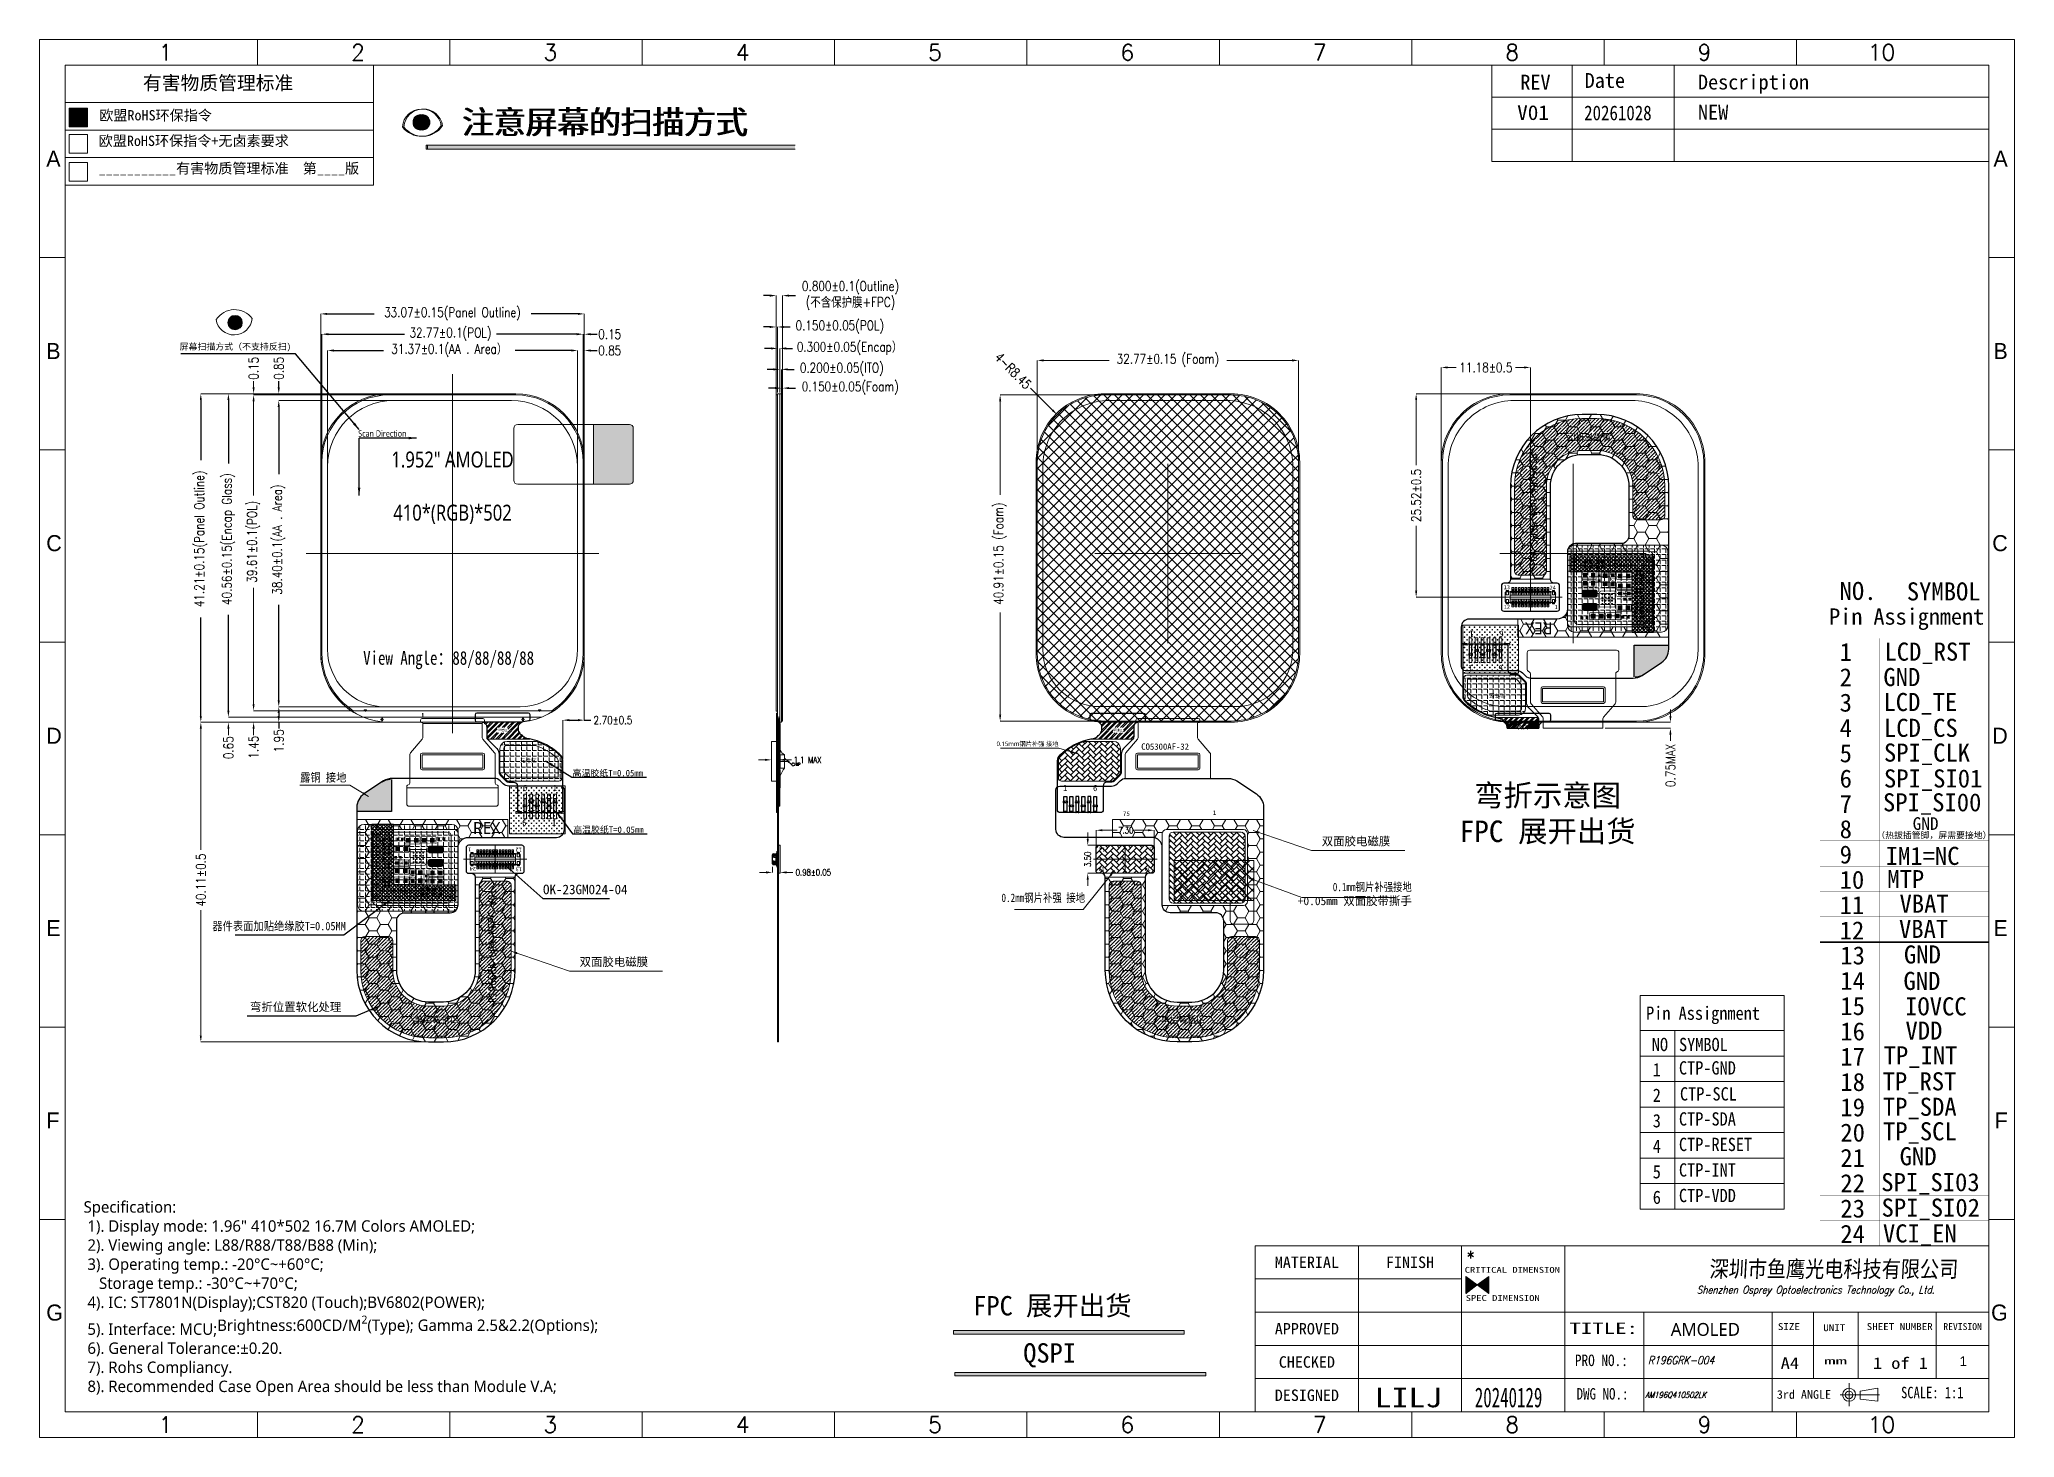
# Model space of a CAD drawing. Header units: millimetres. Extents: x 1845 to 2650, y -178 to 579.
# Drawn here: x 1845.1 to 2092.8, y 193.6 to 369 of the extents above; entities that cross this region are included whole.
import ezdxf
from ezdxf.enums import TextEntityAlignment as Align
from ezdxf.lldxf.tags import DXFTag

# ---------------------------------------------------------------- set-up
doc = ezdxf.new("R2010")
doc.units = ezdxf.units.MM
doc.layers.get('0').update_dxf_attribs({"lineweight": 5})
doc.layers.get('Defpoints').update_dxf_attribs({"lineweight": 5})
for name, color, linetype, lineweight in [('COF', 4, 'Continuous', 5), ('Connector', 2, 'Continuous', 5), ('DIM', 3, 'Continuous', 5), ('Encap', 210, 'Continuous', 5), ('ITO', 2, 'Continuous', 5), ('Main-FPC', 2, 'Continuous', 5), ('MFPC', 50, 'Continuous', 5), ('POL', 202, 'Continuous', 5), ('TAPE', 90, 'Continuous', 5), ('TAPE-Foam', 32, 'Continuous', 5), ('TFPC', 50, 'Continuous', 5), ('图框', 7, 'Continuous', 5), ('图框 @ 1', 7, 'Continuous', 5)]:
    doc.layers.add(name, color=color, linetype=linetype, lineweight=lineweight)
for name, color, linetype in [('EMI', 5, 'Continuous'), ('FPC', 44, 'Continuous'), ('TEXT', 2, 'Continuous'), ('TOPLAYER', 1, 'Continuous'), ('TOPOVERLAY', 2, 'Continuous'), ('TOPPASTE', 8, 'Continuous'), ('TOPSOLDER', 216, 'Continuous'), ('标注', 3, 'Continuous')]:
    doc.layers.add(name, color=color, linetype=linetype)
doc.styles.add('RD', font='ROMAND.shx', dxfattribs={"width": 0.8})
doc.styles.get("Standard").update_dxf_attribs({"font": 'txt', "bigfont": 'gbcbig.shx'})
doc.styles.add('STYLE1', font='', dxfattribs={"width": 0.9})
doc.styles.add('TEXTSTYLE_0', font='txt', dxfattribs={"width": 0.8})
doc.styles.add('ZI2.5', font='', dxfattribs={"height": 2.5})
doc.styles.add('宋', font='', dxfattribs={"height": 2})
doc.styles.add('宋体', font='')
doc.styles.add('样式 3', font='italict.shx', dxfattribs={"width": 0.85, "oblique": 3})
doc.styles.add('汉字', font='')
doc.styles.get('STYLE1').set_extended_font_data('SimSun')
doc.styles.get('ZI2.5').set_extended_font_data('SimSun')
doc.styles.get('宋').set_extended_font_data('SimSun')
doc.styles.get('宋体').set_extended_font_data('SimSun')
doc.styles.get('汉字').set_extended_font_data('SimSun')
tags = doc.linetypes.add('CENTER', pattern=[0.6, 0.375, -0.075, 0.075, -0.075]).pattern_tags.tags
tags[10:11] = [DXFTag(74, 4), DXFTag(75, 0), DXFTag(340, '0'), DXFTag(46, 1.0), DXFTag(50, 0.0), DXFTag(44, 0.0), DXFTag(45, 0.0)]
tags[8:9] = [DXFTag(74, 4), DXFTag(75, 0), DXFTag(340, '0'), DXFTag(46, 1.0), DXFTag(50, 0.0), DXFTag(44, 0.0), DXFTag(45, 0.0)]
tags[6:7] = [DXFTag(74, 4), DXFTag(75, 0), DXFTag(340, '0'), DXFTag(46, 1.0), DXFTag(50, 0.0), DXFTag(44, 0.0), DXFTag(45, 0.0)]
tags[4:5] = [DXFTag(74, 4), DXFTag(75, 0), DXFTag(340, '0'), DXFTag(46, 1.0), DXFTag(50, 0.0), DXFTag(44, 0.0), DXFTag(45, 0.0)]
doc.dimstyles.new('DIM', dxfattribs={"dimtxt": 0.8, "dimasz": 0.8, "dimexe": 0, "dimexo": 0.5, "dimgap": 0.11, "dimtad": 0, "dimzin": 1, "dimdsep": 46, "dimtxsty": 'RD', "dimcen": 0, "dimclrd": 256, "dimclre": 256, "dimclrt": 256, "dimadec": 0, "dimazin": 0, "dimtm": 1e-09, "dimtfac": 1, "dimtofl": 0, "dimtmove": 0, "dimatfit": 3, "dimfxl": 1, "dimlwe": -1, "dimarcsym": 0})
pattern_1 = [(225, (-59.09756, 16.31634), (-9e-17, -0.71842049), [1.524, -0.508]), (315, (-59.45677, 15.95713), (-2e-16, -0.71842049), [1.524, -0.508])]

msp = doc.modelspace()

# ---------------------------------------------------------------- texts
at = {"linetype": 'Continuous', "lineweight": 5}
for s, height, style, width, p, p2 in [('V01', 1.85058, '汉字', 1.003536, (2030.4216, 358.9287), (2034.4056, 358.9287)), ('20261028', 1.85058, '汉字', 0.80001, (2038.8229, 358.8913), (2047.2922, 358.8913)), ('LILJ', 2.484, '宋', 1.192015, (2012.5448, 197.428), (2021.0141, 197.428)), ('20240129', 2.484, '宋', 0.596007, (2025.1079, 197.428), (2033.5772, 197.428))]:
    msp.add_text(s, height=height, dxfattribs=dict(at, style=style, width=width)).set_placement(p, p2, align=Align.FIT)
at = {"color": 252, "lineweight": 5, "style": '汉字'}
msp.add_text('单层弯折区', height=0.8, rotation=180, dxfattribs=at).set_placement((2042.2239, 319.5512))
at = {"color": 1, "lineweight": 5, "style": 'ZI2.5'}
for s, p in [('1', (2024.9751, 294.8398)), ('6', (2028.7076, 294.8459))]:
    msp.add_text(s, height=0.8, rotation=180, dxfattribs=at).set_placement(p)
for s, height, p in [('6', 0.8, (1905.5902, 270.391)), ('1', 0.8, (1909.3227, 270.3971)), ('75', 0.56, (1980.9698, 271.6091)), ('1', 0.56, (1992.2325, 271.7486))]:
    msp.add_text(s, height=height, dxfattribs=at).set_placement(p)
at = {"color": 252, "lineweight": 5, "style": '汉字'}
for p in [(1892.0739, 245.6857), (1985.7169, 245.6857)]:
    msp.add_text('单层弯折区', height=0.8, dxfattribs=at).set_placement(p)
at = {"linetype": 'ByBlock', "lineweight": 5, "ltscale": 0.55, "insert": (2053.1037, 360.8275), "char_height": 1.862316, "width": 3.423717, "attachment_point": 1, "style": '汉字'}
msp.add_mtext('{\\fSimSun|b0|i0|c134|p2;NEW}', dxfattribs=at)
at = {"color": 152, "ltscale": 0.2, "true_color": 0x2776bb, "insert": (1896.8629, 312.7771), "char_height": 2, "attachment_point": 5, "style": 'RD'}
msp.add_mtext_dynamic_manual_height_columns('{\\fMicrosoft YaHei|b0|i0|c134|p34;\\C1;1.952" AMOLED\\P\\P410*(RGB)*502}', width=22.558469, gutter_width=1, heights=[19.7123], dxfattribs=at)
at = {"color": 3, "insert": (2045.7383, 302.8445), "char_height": 0.5, "width": 5.595789, "attachment_point": 1, "rotation": 180}
msp.add_mtext('{\\fSimSun|b0|i0|c134|p2;元件限高0.5}', dxfattribs=at)
at = {"char_height": 0.5, "width": 0.587693, "attachment_point": 1, "style": '宋体'}
for s, insert in [('13', (2028.7318, 300.564)), ('24', (2034.4931, 300.5073)), ('12', (2028.7454, 298.1142)), ('1', (2035.1126, 298.0829))]:
    msp.add_mtext(s, dxfattribs=dict(at, insert=insert))
at = {"color": 1, "lineweight": 5, "insert": (1885.6567, 292.2915), "char_height": 1.7125007, "width": 23.900173, "attachment_point": 1, "style": 'RD'}
msp.add_mtext('{\\fSimSun|b0|i0|c0|p2;View Angle\\fSimSun|b0|i0|c134|p2;：\\fSimSun|b0|i0|c0|p2;8\\fSimSun|b0|i0|c134|p2;8\\fSimSun|b0|i0|c0|p2;/8\\fSimSun|b0|i0|c134|p2;8\\fSimSun|b0|i0|c0|p2;/8\\fSimSun|b0|i0|c134|p2;8\\fSimSun|b0|i0|c0|p2;/8\\fSimSun|b0|i0|c134|p2;8}', dxfattribs=at)
at = {"insert": (2028.9836, 286.4481), "char_height": 0.5, "width": 5.595789, "attachment_point": 1, "rotation": 180}
msp.add_mtext('{\\fSimSun|b0|i0|c134|p2;元件区}', dxfattribs=at)
at = {"color": 251, "lineweight": 5, "insert": (1902.5317, 282.5527), "char_height": 0.3, "width": 4.488882, "attachment_point": 1, "style": '汉字'}
msp.add_mtext('{\\fMicrosoft YaHei|b0|i0|c134|p34;单层区}', dxfattribs=at)
at = {"color": 3, "lineweight": 5, "insert": (1980.935, 282.5527), "char_height": 0.3, "width": 4.488882, "attachment_point": 3, "style": '汉字'}
msp.add_mtext('{\\fMicrosoft YaHei|b0|i0|c134|p34;绿油区}', dxfattribs=at)
at = {"color": 251, "lineweight": 5, "insert": (2031.766, 282.6843), "char_height": 0.3, "width": 4.488882, "attachment_point": 1, "rotation": 180, "style": '汉字'}
msp.add_mtext('{\\fMicrosoft YaHei|b0|i0|c134|p34;单层区}', dxfattribs=at)
at = {"insert": (1905.3141, 278.7888), "char_height": 0.5, "width": 5.595789, "attachment_point": 1}
msp.add_mtext('{\\fSimSun|b0|i0|c134|p2;元件区}', dxfattribs=at)
at = {"char_height": 0.5, "width": 0.587693, "rotation": 180, "style": '宋体'}
for s, insert, attachment_point in [('1', (1899.1852, 267.1541), 1), ('12', (1905.5523, 267.1228), 1), ('12', (1977.9145, 267.1228), 3), ('1', (1984.2816, 267.1541), 3), ('24', (1899.8046, 264.7297), 1), ('13', (1905.5659, 264.6729), 1), ('13', (1977.9008, 264.6729), 3), ('24', (1983.6621, 264.7297), 3)]:
    msp.add_mtext(s, dxfattribs=dict(at, insert=insert, attachment_point=attachment_point))
at = {"color": 3, "insert": (1888.5594, 262.3925), "char_height": 0.5, "width": 5.595789, "attachment_point": 1}
msp.add_mtext('{\\fSimSun|b0|i0|c134|p2;元件限高0.5}', dxfattribs=at)
at = {"lineweight": 5, "attachment_point": 1}
for s, insert, char_height, width, style in [('{\\fMicrosoft YaHei|b0|i0|c134|p34;\\C3;AMOLED}', (2049.6917, 208.003), 1.610347, 7.593847, '汉字'), ('{\\C3;R196GRK-004}', (2046.8283, 203.8299), 0.9936, 11.697843, '样式 3'), ('\\pxt0,6.08696,8.69565;AM196Q410502LK', (2046.4744, 199.3633), 0.7452, 13.711054, '样式 3')]:
    msp.add_mtext(s, dxfattribs=dict(at, insert=insert, char_height=char_height, width=width, style=style))
at = {"layer": 'COF', "color": 1, "lineweight": 5, "insert": (1981.4271, 280.7146), "char_height": 2.700215, "width": 18.288542, "attachment_point": 1}
msp.add_mtext('{\\fSimSun|b0|i0|c134|p2; \\H0.2963x;CO5300AF-32}', dxfattribs=at)
at = {"layer": 'DIM', "color": 2, "lineweight": 5, "style": '汉字'}
msp.add_text('屏幕扫描方式（不支持反扫)', height=0.8, dxfattribs=at).set_placement((1862.6273, 330.0953))
at = {"layer": 'DIM', "lineweight": 5, "style": '汉字'}
for p in [(1911.928, 276.5941), (1911.9962, 269.5017)]:
    msp.add_text('高温胶纸T=0.05mm', height=0.8, dxfattribs=at).set_placement(p)
at = {"layer": 'DIM', "lineweight": 5, "style": 'STYLE1', "width": 0.9}
msp.add_text('露铜 接地', height=1.05, rotation=360, dxfattribs=at).set_placement((1877.7539, 275.9141))
at = {"layer": 'DIM', "color": 3, "lineweight": 5, "style": '汉字'}
msp.add_text('OK-23GM024-04', height=1.2, dxfattribs=at).set_placement((1908.2134, 261.7964))
at = {"layer": 'DIM', "color": 3, "lineweight": 5, "style": 'STYLE1', "width": 0.9}
for s, height, p in [('Pin Assignment', 1.666265, (2046.5945, 246.043)), ('SYMBOL', 1.66626, (2050.7231, 242.1065))]:
    msp.add_text(s, height=height, dxfattribs=at).set_placement(p)
at = {"layer": 'DIM', "linetype": 'ByBlock', "style": 'STYLE1', "width": 0.9}
for s, height, p in [('NO', 1.66626, (2047.3102, 242.1094)), ('1', 1.6663, (2047.4303, 238.9492)), ('2', 1.6663, (2047.4303, 235.7486)), ('3', 1.6663, (2047.4303, 232.548)), ('4', 1.6663, (2047.4303, 229.3474)), ('5', 1.6663, (2047.4303, 226.1468)), ('6', 1.6663, (2047.4303, 222.9462))]:
    msp.add_text(s, height=height, dxfattribs=at).set_placement(p)
at = {"layer": 'DIM', "color": 1, "lineweight": 5, "style": 'STYLE1', "width": 0.9}
for s, p in [('CTP-GND', (2050.7151, 239.1789)), ('CTP-SCL', (2050.8437, 235.9147)), ('CTP-SDA', (2050.7151, 232.772)), ('CTP-RESET', (2050.7151, 229.5751)), ('CTP-INT', (2050.7151, 226.3726)), ('CTP-VDD', (2050.7151, 223.1664))]:
    msp.add_text(s, height=1.66626, dxfattribs=at).set_placement(p)
at = {"layer": 'DIM', "color": 2, "lineweight": 5, "char_height": 2.916232, "width": 41.052749, "attachment_point": 1}
for insert in [(1896.0198, 360.1155), (1896.1902, 360.1155)]:
    msp.add_mtext('{\\fSimSun|b0|i0|c134|p2; 注意屏幕的扫描方式}', dxfattribs=dict(at, insert=insert))
at = {"layer": 'DIM', "lineweight": 5}
for s, insert, char_height, width, attachment_point, style in [('{\\fMicrosoft YaHei|b0|i0|c134|p34;0.15mm钢片补强 接地 }', (1972.8784, 280.9496), 0.56, 11.486821, 3, '汉字'), ('{\\fSimSun|b0|i0|c134|p2;\\W1;\\C3;双面胶电磁膜}', (2014.5029, 268.9602), 1.05, 9.174666, 3, 'RD'), ('{\\fSimSun|b0|i0|c134|p54;0.1mm钢片补强接地\\P\\fSimSun|b0|i0|c134|p2;\\W1;\\C3;+0.05mm 双面胶带撕手}', (2017.2067, 263.2291), 1.05, 15.069123, 3, 'RD'), ('{\\fSimSun|b0|i0|c134|p54;0.2mm钢片补强 接地}', (1976.215, 261.8718), 1.05, 19.285312, 3, 'RD'), ('{\\fSimSun|b0|i0|c134|p2;\\W1;\\C3;双面胶电磁膜}', (1921.3997, 253.8324), 1.05, 9.174666, 3, 'RD'), ('{\\fSimSun|b0|i0|c134|p54;弯折位置软化处理}', (1871.4515, 248.169), 1.05, 12.446255, 1, '汉字')]:
    msp.add_mtext(s, dxfattribs=dict(at, insert=insert, char_height=char_height, width=width, attachment_point=attachment_point, style=style))
at = {"layer": 'DIM', "lineweight": 5, "insert": (1883.4768, 257.7346), "char_height": 1.05, "attachment_point": 6, "style": 'STYLE1'}
msp.add_mtext('{\\fSimSun|b0|i0|c134|p2;器件表面加贴绝缘胶T=0.05MM}', dxfattribs=at)
at = {"layer": 'Encap', "color": 1, "lineweight": 5, "insert": (1891.0868, 319.1805), "char_height": 0.8, "width": 6.038253, "attachment_point": 9, "style": 'RD'}
msp.add_mtext('{\\fMicrosoft YaHei|b0|i0|c134|p34;Scan Direction}', dxfattribs=at)
at = {"layer": 'Main-FPC', "color": 255, "lineweight": 5, "style": '汉字'}
for rotation, p in [(270, (2031.9266, 317.0771)), (90, (1902.3712, 248.1599))]:
    msp.add_text('R196GRK-004-MFPC-V01', height=1.05, rotation=rotation, dxfattribs=at).set_placement(p)
at = {"layer": 'Main-FPC', "color": 0, "lineweight": 5, "insert": (2034.8676, 294.3885), "char_height": 1.5, "width": 8.409341, "attachment_point": 1, "rotation": 180, "style": '汉字'}
msp.add_mtext('{\\fMicrosoft YaHei|b0|i0|c134|p34;\\C255;REX  }', dxfattribs=at)
at = {"layer": 'Main-FPC', "color": 0, "lineweight": 5, "insert": (1899.4302, 270.8484), "char_height": 1.5, "width": 8.409341, "attachment_point": 1, "style": '汉字'}
msp.add_mtext('{\\fMicrosoft YaHei|b0|i0|c134|p34;\\C255;REX  }', dxfattribs=at)
at = {"layer": 'TEXT', "linetype": 'Continuous'}
msp.add_text('1', height=0.4009, dxfattribs=at).set_placement((1892.9693, 284.0899))
at = {"layer": 'TFPC', "color": 1, "lineweight": 5, "style": 'ZI2.5'}
for s, p in [('1', (2024.8738, 290.5039)), ('6', (2028.6063, 290.51))]:
    msp.add_text(s, height=0.8, rotation=180, dxfattribs=at).set_placement(p)
for s, p in [('6', (1905.6915, 274.727)), ('1', (1909.424, 274.7331)), ('1', (1973.4573, 274.7331)), ('6', (1977.2077, 274.727))]:
    msp.add_text(s, height=0.8, dxfattribs=at).set_placement(p)
at = {"layer": '图框', "linetype": 'Continuous', "lineweight": 5, "style": 'TEXTSTYLE_0'}
for s, height, width, p, p2 in [('MATERIAL', 1.43781, 0.763636, (2000.0158, 214.9017), (2008.0676, 214.9017)), ('FINISH', 1.43781, 0.84, (2013.9626, 214.9017), (2020.0014, 214.9017)), ('CRITICAL DIMENSION', 0.737597, 0.991837, (2023.8404, 214.3025), (2035.7894, 214.3025)), ('SPEC DIMENSION', 0.737597, 0.969231, (2023.9596, 210.7668), (2033.2533, 210.7668)), ('APPROVED', 1.43781, 0.7, (2000.0158, 206.5624), (2008.0676, 206.5624)), ('TITLE:', 1.43781, 1.281601, (2036.9733, 206.6275), (2045.5726, 206.6275)), ('SIZE', 0.86269, 0.96, (2063.1282, 207.1241), (2065.8888, 207.1241)), ('UNIT', 0.86269, 0.96, (2068.8209, 206.9814), (2071.5815, 206.9814)), ('SHEET NUMBER', 0.862686, 0.822857, (2074.2684, 207.1241), (2082.5501, 207.1241)), ('REVISION', 0.86269, 0.763636, (2083.8808, 207.1241), (2088.7118, 207.1241)), ('CHECKED', 1.43781, 0.735, (2000.5191, 202.3927), (2007.5643, 202.3927)), ('PRO NO.:', 1.43781, 0.728598, (2037.6674, 202.5995), (2044.3021, 202.5995)), ('A4', 1.43781, 0.96, (2063.4792, 202.2463), (2065.7797, 202.2463)), ('mm', 0.86269, 2, (2068.9167, 202.8172), (2071.7923, 202.8172)), ('1', 1.4378, 2.4, (2075.0467, 202.2463), (2076.1969, 202.2463)), (' of ', 1.43781, 0.8, (2076.1969, 202.2463), (2080.7979, 202.2463)), ('1', 1.4378, 2.4, (2080.7979, 202.2463), (2081.9482, 202.2463)), ('DESIGNED', 1.43781, 0.763636, (2000.0158, 198.2231), (2008.0676, 198.2231)), ('DWG NO.:', 1.43781, 0.6793, (2037.8719, 198.4011), (2044.3833, 198.4011)), ('   3rd ANGLE', 1.078358, 0.72, (2060.7361, 198.4994), (2069.7943, 198.4994))]:
    msp.add_text(s, height=height, dxfattribs=dict(at, width=width)).set_placement(p, p2, align=Align.FIT)
at = {"layer": '图框', "color": 7, "linetype": 'ByBlock', "lineweight": 5, "ltscale": 0.55}
for s, insert, char_height, width, attachment_point in [('1', (1860.0058, 368.4179), 2.0113, 3.423717, 1), ('2', (1884.1378, 368.4179), 2.0113, 3.423717, 1), ('3', (1908.2699, 368.4179), 2.0113, 3.423717, 1), ('4', (1932.4019, 368.4179), 2.0113, 3.423717, 1), ('5', (1956.534, 368.4179), 2.0113, 3.423717, 1), ('6', (1980.6661, 368.4179), 2.0113, 3.423717, 1), ('7', (2004.7981, 368.4179), 2.0113, 3.423717, 1), ('8', (2028.9302, 368.4179), 2.0113, 3.423717, 1), ('9', (2053.0622, 368.4179), 2.0113, 3.423717, 1), ('10', (2077.8564, 368.4179), 2.0113, 3.423717, 3), ('{\\fSimSun|b0|i0|c134|p2;REV}', (2030.8108, 364.605), 1.862316, 3.423717, 1), ('{\\fSimSun|b0|i0|c134|p2;Date}', (2038.8851, 364.8152), 1.862316, 3.423717, 1), ('{\\fSimSun|b0|i0|c134|p2;Description}', (2053.1007, 364.6158), 1.862316, 15.477445, 1), ('{\\f\uffd0ￂﾼﾚￃ\ufff7\ufff3w|b0|i0|c136|p54;A}', (1845.9015, 353.0687), 2.011301, 3.423717, 7), ('{\\f\uffd0ￂﾼﾚￃ\ufff7\ufff3w|b0|i0|c136|p54;A}', (2091.9608, 353.0687), 2.011301, 3.423717, 9), ('{\\f\uffd0ￂﾼﾚￃ\ufff7\ufff3w|b0|i0|c134|p54;B}', (1845.9015, 328.9366), 2.011301, 3.423717, 7), ('{\\f\uffd0ￂﾼﾚￃ\ufff7\ufff3w|b0|i0|c134|p54;B}', (2091.9608, 328.9366), 2.011301, 3.423717, 9), ('{\\f\uffd0ￂﾼﾚￃ\ufff7\ufff3w|b0|i0|c134|p54;C}', (1845.9015, 304.8045), 2.011301, 3.423717, 7), ('{\\f\uffd0ￂﾼﾚￃ\ufff7\ufff3w|b0|i0|c134|p54;C}', (2091.9608, 304.8045), 2.011301, 3.423717, 9), ('{\\f\uffd0ￂﾼﾚￃ\ufff7\ufff3w|b0|i0|c134|p54;D}', (1845.9015, 280.6725), 2.011301, 3.423717, 7), ('{\\f\uffd0ￂﾼﾚￃ\ufff7\ufff3w|b0|i0|c134|p54;D}', (2091.9608, 280.6725), 2.011301, 3.423717, 9), ('{\\f\uffd0ￂﾼﾚￃ\ufff7\ufff3w|b0|i0|c134|p54;E}', (1845.9015, 256.5404), 2.011301, 3.423717, 7), ('{\\f\uffd0ￂﾼﾚￃ\ufff7\ufff3w|b0|i0|c134|p54;E}', (2091.9608, 256.5404), 2.011301, 3.423717, 9), ('{\\f\uffd0ￂﾼﾚￃ\ufff7\ufff3w|b0|i0|c134|p54;F}', (1845.9015, 232.4084), 2.011301, 3.423717, 7), ('{\\f\uffd0ￂﾼﾚￃ\ufff7\ufff3w|b0|i0|c134|p54;F}', (2091.9608, 232.4084), 2.011301, 3.423717, 9), ('{\\f\uffd0ￂﾼﾚￃ\ufff7\ufff3w|b0|i0|c134|p54;G}', (1845.9015, 208.2763), 2.011301, 3.423717, 7), ('{\\f\uffd0ￂﾼﾚￃ\ufff7\ufff3w|b0|i0|c134|p54;G}', (2091.9608, 208.2763), 2.011301, 3.423717, 9), ('1', (1860.0058, 194.2451), 2.0113, 3.423717, 7), ('2', (1884.1378, 194.2451), 2.0113, 3.423717, 7), ('3', (1908.2699, 194.2451), 2.0113, 3.423717, 7), ('4', (1932.4019, 194.2451), 2.0113, 3.423717, 7), ('5', (1956.534, 194.2451), 2.0113, 3.423717, 7), ('6', (1980.6661, 194.2451), 2.0113, 3.423717, 7), ('7', (2004.7981, 194.2451), 2.0113, 3.423717, 7), ('8', (2028.9302, 194.2451), 2.0113, 3.423717, 7), ('9', (2053.0622, 194.2451), 2.0113, 3.423717, 7), ('10', (2077.8564, 194.2451), 2.0113, 3.423717, 9)]:
    msp.add_mtext(s, dxfattribs=dict(at, insert=insert, char_height=char_height, width=width, attachment_point=attachment_point))
at = {"layer": '图框', "color": 1, "lineweight": 5, "attachment_point": 1}
for s, insert, char_height, width in [('{\\fSimSun|b1|i0|c134|p2;有害物质管理标准}', (1858.0328, 364.4399), 1.728, 20.835334), ('{\\fSimSun|b0|i0|c134|p2;欧盟RoHS环保指令}', (1852.5513, 360.1658), 1.296, 14.882651), ('{\\fSimSun|b0|i0|c134|p2;欧盟RoHS环保指令+无卤素要求}', (1852.4791, 356.9587), 1.296, 25.637374), ('{\\fSimSun|b0|i0|c134|p2;___________有害物质管理标准  第____版}', (1852.4791, 353.5099), 1.296, 34.315229), ('{\\fSimSun|b0|i0|c134|p2; 弯折示意图\\PFPC 展开出货}', (2023.1966, 275.5436), 2.700215, 68.680505), ('{\\fSimSun|b0|i0|c134|p2; FPC 展开出货}', (1960.5392, 211.3868), 2.430193, 61.812455), ('{\\fSimSun|b0|i0|c134|p2;QSPI}', (1968.4594, 205.4633), 2.430193, 39.767112)]:
    msp.add_mtext(s, dxfattribs=dict(at, insert=insert, char_height=char_height, width=width))
at = {"layer": '图框', "color": 1, "linetype": 'Continuous', "lineweight": 5, "insert": (2024.0114, 217.047), "char_height": 1.6784, "width": 2.537299, "attachment_point": 1}
msp.add_mtext('*', dxfattribs=at)
at = {"layer": '图框', "lineweight": 5, "attachment_point": 1}
for s, insert, char_height, width, style in [('{\\C6;深圳市鱼鹰光电科技有限公司}', (2054.5042, 215.816), 2.07, 34.177575, '样式 3'), ('\\pxqj;{\\H0.83333x;Shenzhen Osprey Optoelectronics Technology Co., Ltd.}', (2052.9506, 212.646), 1.1385, 40.26723, '样式 3'), ('SCALE: 1:1', (2078.5842, 200), 1.43781, 19.635477, 'TEXTSTYLE_0')]:
    msp.add_mtext(s, dxfattribs=dict(at, insert=insert, char_height=char_height, width=width, style=style))
at = {"layer": '图框', "lineweight": 5, "insert": (2085.9147, 203.8185), "char_height": 1.20739, "width": 1.509334, "attachment_point": 1}
msp.add_mtext('{\\f@Arial Unicode MS|b0|i0|c0|p34;1}', dxfattribs=at)
at = {"layer": '图框 @ 1', "lineweight": 5, "insert": (1850.5822, 223.2806), "char_height": 1.4348154, "attachment_point": 1, "style": '汉字'}
msp.add_mtext('{\\fMicrosoft YaHei|b0|i0|c134|p34;\\C0;Specification:\\P 1). Display mode: 1.96" 410*502 16.7M Colors AMOLED;\\P 2). Viewing angle: L88/R88/T88/B88 (Min);\\P 3). Operating temp.: -20%%DC~+60%%DC; \\P    Storage temp.: -30%%DC~+70%%DC;\\P 4). IC: \\C1;ST7801N\\C0;(Display);\\C6;CST820\\C0; (Touch);BV6802(POWER);\\P 5). Interface: MCU;\\A1;\\C255;Brightness:600CD/M\\H0.7x;\\S2^ ;\\H1.429x;(Type); Gamma 2.5&2.2(Options);\\A0;\\C0;\\P 6). General Tolerance:%%P0.20.\\P 7). Rohs Compliancy.\\P 8). Recommended Case Open Area should be less than Module V.A;}', dxfattribs=at)
at = {"layer": '标注', "linetype": 'ByBlock', "style": '宋体'}
for s, height, p in [('NO.', 2.268, (2070.8721, 298.7088)), ('SYMBOL', 2.268, (2079.3025, 298.6505)), ('Pin Assignment', 2.041199, (2069.5617, 295.615)), ('1', 2.268, (2070.8746, 291.0509)), ('LCD_RST', 2.268, (2076.4963, 291.0967)), ('2', 2.268, (2070.8746, 287.8757)), ('GND', 2.268, (2076.364, 287.9044)), ('3', 2.268, (2070.8746, 284.7005)), ('LCD_TE', 2.268, (2076.3711, 284.7741)), ('4', 2.268, (2070.8746, 281.5253)), ('LCD_CS', 2.268, (2076.4341, 281.5339)), ('5', 2.268, (2070.8746, 278.3501)), ('SPI_CLK', 2.268, (2076.4341, 278.43)), ('SPI_SI01', 2.268, (2076.4341, 275.1867)), ('6', 2.268, (2070.8746, 275.1749)), ('7', 2.268, (2070.8746, 271.9997)), ('SPI_SI00', 2.268, (2076.3116, 272.1915)), ('8', 2.268, (2070.8746, 268.8245)), ('GND', 1.5876, (2080.0385, 269.8706)), ('9', 2.268, (2070.8746, 265.6493)), ('（热拔插管脚，屏需要接地）', 0.7938, (2075.4759, 268.8024)), ('IM1=NC', 2.268, (2076.6536, 265.472)), ('10', 2.268, (2070.8746, 262.4741)), ('11', 2.268, (2070.8746, 259.2989)), ('VBAT', 2.268, (2078.3887, 259.4761)), ('12', 2.268, (2070.8746, 256.1237)), ('VBAT', 2.268, (2078.3192, 256.3114)), ('13', 2.268, (2070.9632, 252.9864)), ('GND', 2.268, (2078.9426, 253.1051)), ('14', 2.268, (2070.9632, 249.8112)), ('GND', 2.268, (2078.8779, 249.788)), ('15', 2.268, (2070.9632, 246.636)), ('IOVCC', 2.268, (2079.0882, 246.5948)), ('16', 2.268, (2070.9632, 243.4608)), ('VDD', 2.268, (2079.1298, 243.5562)), ('17', 2.268, (2070.9632, 240.2856)), ('TP_INT', 2.268, (2076.3944, 240.4498)), ('18', 2.268, (2070.9632, 237.1104)), ('TP_RST', 2.268, (2076.265, 237.189)), ('19', 2.268, (2070.9632, 233.9352)), ('TP_SDA', 2.268, (2076.2956, 233.9951)), ('20', 2.268, (2070.9632, 230.76)), ('TP_SCL', 2.268, (2076.3075, 230.9239)), ('21', 2.268, (2070.9632, 227.5848)), ('GND', 2.268, (2078.4026, 227.7904)), ('22', 2.268, (2070.9632, 224.4096)), ('SPI_SI03', 2.268, (2076.0935, 224.5404)), ('23', 2.268, (2070.9632, 221.2344)), ('SPI_SI02', 2.268, (2076.1356, 221.3454)), ('24', 2.268, (2070.9632, 218.0592)), ('VCI_EN', 2.268, (2076.3038, 218.1084))]:
    msp.add_text(s, height=height, dxfattribs=at).set_placement(p)
at = {"layer": '标注', "color": 6, "linetype": 'ByBlock', "style": '宋体'}
msp.add_text('MTP', height=2.268, dxfattribs=at).set_placement((2076.8477, 262.558))

# ---------------------------------------------------------------- blocks, each defined once
blk = doc.blocks.new('*D8')
at = {"layer": 'Defpoints', "color": 0, "lineweight": 5, "transparency": 16777216}
for p in [(1865.29, 283.37), (1890.47, 283.37), (1894.79, 243.26)]:
    blk.add_point(p, dxfattribs=at)
at = {"layer": 'DIM', "lineweight": 5, "transparency": 16777216}
for p, q in [((1889.97, 283.37), (1865.29, 283.37)), ((1865.29, 282.57), (1865.29, 267.36)), ((1865.29, 244.06), (1865.29, 259.78)), ((1894.29, 243.26), (1865.29, 243.26))]:
    blk.add_line(p, q, dxfattribs=at)
for points in [[(1865.16, 282.57), (1865.42, 282.57), (1865.29, 283.37)], [(1865.16, 244.06), (1865.42, 244.06), (1865.29, 243.26)]]:
    blk.add_solid(points, dxfattribs=at)
at = {"layer": 'DIM', "lineweight": 5, "transparency": 16777216, "insert": (1865.29, 263.57), "char_height": 1.2, "attachment_point": 5, "rotation": 90, "style": 'RD'}
blk.add_mtext('40.11%%P0.5', dxfattribs=at)
blk = doc.blocks.new('*D9')
at = {"layer": 'Defpoints', "color": 0, "lineweight": 5, "transparency": 16777216}
for p in [(1938.27, 336.89), (1937.47, 316.47), (1938.27, 316.24)]:
    blk.add_point(p, dxfattribs=at)
at = {"layer": 'DIM', "lineweight": -2, "transparency": 16777216}
for p, q in [((1936.67, 336.89), (1935.87, 336.89)), ((1939.07, 336.89), (1939.87, 336.89))]:
    blk.add_line(p, q, dxfattribs=at)
at = {"layer": 'DIM', "transparency": 16777216}
for p, q in [((1937.47, 316.97), (1937.47, 336.89)), ((1938.27, 316.74), (1938.27, 336.89))]:
    blk.add_line(p, q, dxfattribs=at)
at = {"layer": 'DIM', "lineweight": 5, "transparency": 16777216}
for points in [[(1936.67, 337.03), (1936.67, 336.76), (1937.47, 336.89)], [(1939.07, 337.03), (1939.07, 336.76), (1938.27, 336.89)]]:
    blk.add_solid(points, dxfattribs=at)
at = {"layer": 'DIM', "lineweight": 5, "transparency": 16777216, "insert": (1946.79, 336.89), "char_height": 1.2, "attachment_point": 5, "style": 'RD'}
blk.add_mtext('0.800±0.1(Outline)\\P({\\fSimSun|b0|i0|c134|p2;不含保护膜}+FPC)', dxfattribs=at)
blk = doc.blocks.new('*D10')
at = {"layer": 'Defpoints', "color": 0, "lineweight": 5, "transparency": 16777216}
for p in [(1938.27, 325.29), (1938.12, 321.92), (1938.27, 321.94)]:
    blk.add_point(p, dxfattribs=at)
at = {"layer": 'DIM', "lineweight": -2, "transparency": 16777216}
for p, q in [((1937.32, 325.29), (1936.52, 325.29)), ((1939.07, 325.29), (1939.87, 325.29))]:
    blk.add_line(p, q, dxfattribs=at)
at = {"layer": 'DIM', "transparency": 16777216}
for p, q in [((1938.12, 322.42), (1938.12, 325.29)), ((1938.27, 322.44), (1938.27, 325.29))]:
    blk.add_line(p, q, dxfattribs=at)
at = {"layer": 'DIM', "lineweight": 5, "transparency": 16777216}
for points in [[(1937.32, 325.42), (1937.32, 325.16), (1938.12, 325.29)], [(1939.07, 325.42), (1939.07, 325.16), (1938.27, 325.29)]]:
    blk.add_solid(points, dxfattribs=at)
at = {"layer": 'DIM', "lineweight": 5, "transparency": 16777216, "insert": (1946.76, 325.29), "char_height": 1.2, "attachment_point": 5, "style": 'RD'}
blk.add_mtext('0.150±0.05(Foam)', dxfattribs=at)
blk = doc.blocks.new('*D20')
at = {"layer": 'Defpoints', "color": 0, "lineweight": 5, "transparency": 16777216}
for p in [(2040.97, 282.62), (2041.58, 283.37), (2049.65, 282.62)]:
    blk.add_point(p, dxfattribs=at)
at = {"layer": 'DIM', "lineweight": 5, "transparency": 16777216}
for p, q in [((2049.65, 284.17), (2049.65, 284.97)), ((2041.47, 282.62), (2049.65, 282.62)), ((2042.08, 283.37), (2049.65, 283.37)), ((2049.65, 281.82), (2049.65, 281.02))]:
    blk.add_line(p, q, dxfattribs=at)
for points in [[(2049.51, 284.17), (2049.78, 284.17), (2049.65, 283.37)], [(2049.51, 281.82), (2049.78, 281.82), (2049.65, 282.62)]]:
    blk.add_solid(points, dxfattribs=at)
at = {"layer": 'DIM', "lineweight": 5, "transparency": 16777216, "insert": (2049.65, 277.96), "char_height": 1.2, "attachment_point": 5, "rotation": 90, "style": 'RD'}
blk.add_mtext('0.75MAX', dxfattribs=at)
blk = doc.blocks.new('*D28')
at = {"layer": 'Defpoints', "color": 0, "lineweight": 5, "transparency": 16777216}
for p in [(1913.25, 332.05), (1880.48, 304.52), (1913.25, 304.52)]:
    blk.add_point(p, dxfattribs=at)
at = {"layer": 'DIM', "transparency": 16777216}
for p, q in [((1880.48, 305.02), (1880.48, 332.05)), ((1913.25, 305.02), (1913.25, 332.05))]:
    blk.add_line(p, q, dxfattribs=at)
at = {"layer": 'DIM', "lineweight": -2, "transparency": 16777216}
for p, q in [((1881.28, 332.05), (1890.83, 332.05)), ((1912.45, 332.05), (1902.39, 332.05))]:
    blk.add_line(p, q, dxfattribs=at)
at = {"layer": 'DIM', "lineweight": 5, "transparency": 16777216}
for points in [[(1881.28, 332.19), (1881.28, 331.92), (1880.48, 332.05)], [(1912.45, 332.19), (1912.45, 331.92), (1913.25, 332.05)]]:
    blk.add_solid(points, dxfattribs=at)
at = {"layer": 'DIM', "lineweight": 5, "transparency": 16777216, "insert": (1896.61, 332.05), "char_height": 1.2, "attachment_point": 5, "style": 'RD'}
blk.add_mtext('32.77%%P0.1(POL)', dxfattribs=at)
blk = doc.blocks.new('*D29')
at = {"layer": 'Defpoints', "color": 0, "lineweight": 5, "transparency": 16777216}
for p in [(1871.91, 324.58), (1892.79, 324.58), (1892.81, 324.43)]:
    blk.add_point(p, dxfattribs=at)
at = {"layer": 'DIM', "lineweight": 5, "transparency": 16777216}
for p, q in [((1871.91, 325.38), (1871.91, 326.18)), ((1892.29, 324.58), (1871.91, 324.58)), ((1892.31, 324.43), (1871.91, 324.43)), ((1871.91, 323.63), (1871.91, 322.83))]:
    blk.add_line(p, q, dxfattribs=at)
for points in [[(1871.78, 325.38), (1872.04, 325.38), (1871.91, 324.58)], [(1871.78, 323.63), (1872.04, 323.63), (1871.91, 324.43)]]:
    blk.add_solid(points, dxfattribs=at)
at = {"layer": 'DIM', "lineweight": 5, "transparency": 16777216, "insert": (1871.91, 327.77), "char_height": 1.2, "attachment_point": 5, "rotation": 90, "style": 'RD'}
blk.add_mtext('0.15', dxfattribs=at)
blk = doc.blocks.new('*D30')
at = {"layer": 'Defpoints', "color": 0, "lineweight": 5, "transparency": 16777216}
for p in [(1913.4, 332.05), (1913.25, 304.52), (1913.4, 304.52)]:
    blk.add_point(p, dxfattribs=at)
at = {"layer": 'DIM', "lineweight": -2, "transparency": 16777216}
for p, q in [((1912.45, 332.05), (1911.65, 332.05)), ((1914.2, 332.05), (1915, 332.05))]:
    blk.add_line(p, q, dxfattribs=at)
at = {"layer": 'DIM', "transparency": 16777216}
for p, q in [((1913.25, 305.02), (1913.25, 332.05)), ((1913.4, 305.02), (1913.4, 332.05))]:
    blk.add_line(p, q, dxfattribs=at)
at = {"layer": 'DIM', "lineweight": 5, "transparency": 16777216}
for points in [[(1912.45, 332.19), (1912.45, 331.92), (1913.25, 332.05)], [(1914.2, 332.19), (1914.2, 331.92), (1913.4, 332.05)]]:
    blk.add_solid(points, dxfattribs=at)
at = {"layer": 'DIM', "lineweight": 5, "transparency": 16777216, "insert": (1916.59, 332.05), "char_height": 1.2, "attachment_point": 5, "style": 'RD'}
blk.add_mtext('0.15', dxfattribs=at)
blk = doc.blocks.new('*D31')
at = {"layer": 'Defpoints', "color": 0, "lineweight": 5, "transparency": 16777216}
for p in [(1871.91, 283.37), (1890.81, 283.37), (1890.85, 284.82)]:
    blk.add_point(p, dxfattribs=at)
at = {"layer": 'DIM', "lineweight": 5, "transparency": 16777216}
for p, q in [((1871.91, 285.62), (1871.91, 286.42)), ((1890.35, 284.82), (1871.91, 284.82)), ((1890.31, 283.37), (1871.91, 283.37)), ((1871.91, 282.57), (1871.91, 281.77))]:
    blk.add_line(p, q, dxfattribs=at)
for points in [[(1871.78, 285.62), (1872.04, 285.62), (1871.91, 284.82)], [(1871.78, 282.57), (1872.04, 282.57), (1871.91, 283.37)]]:
    blk.add_solid(points, dxfattribs=at)
at = {"layer": 'DIM', "lineweight": 5, "transparency": 16777216, "insert": (1871.91, 280.24), "char_height": 1.2, "attachment_point": 5, "rotation": 90, "style": 'RD'}
blk.add_mtext('1.45', dxfattribs=at)
blk = doc.blocks.new('*D32')
at = {"layer": 'Defpoints', "color": 0, "lineweight": 5, "transparency": 16777216}
for p in [(1937.92, 327.64), (1937.92, 324.22), (1938.12, 324.22)]:
    blk.add_point(p, dxfattribs=at)
at = {"layer": 'DIM', "lineweight": -2, "transparency": 16777216}
for p, q in [((1937.12, 327.64), (1936.32, 327.64)), ((1938.92, 327.64), (1939.72, 327.64))]:
    blk.add_line(p, q, dxfattribs=at)
at = {"layer": 'DIM', "transparency": 16777216}
for p, q in [((1937.92, 324.72), (1937.92, 327.64)), ((1938.12, 324.72), (1938.12, 327.64))]:
    blk.add_line(p, q, dxfattribs=at)
at = {"layer": 'DIM', "lineweight": 5, "transparency": 16777216}
for points in [[(1937.12, 327.77), (1937.12, 327.51), (1937.92, 327.64)], [(1938.92, 327.77), (1938.92, 327.51), (1938.12, 327.64)]]:
    blk.add_solid(points, dxfattribs=at)
at = {"layer": 'DIM', "lineweight": 5, "transparency": 16777216, "insert": (1945.7, 327.64), "char_height": 1.2, "attachment_point": 5, "style": 'RD'}
blk.add_mtext('0.200±0.05(ITO)', dxfattribs=at)
blk = doc.blocks.new('*D33')
at = {"layer": 'Defpoints', "color": 0, "lineweight": 5, "transparency": 16777216}
for p in [(1937.92, 330.27), (1937.62, 324.22), (1937.92, 324.22)]:
    blk.add_point(p, dxfattribs=at)
at = {"layer": 'DIM', "lineweight": -2, "transparency": 16777216}
for p, q in [((1936.82, 330.27), (1936.02, 330.27)), ((1938.72, 330.27), (1939.52, 330.27))]:
    blk.add_line(p, q, dxfattribs=at)
at = {"layer": 'DIM', "transparency": 16777216}
for p, q in [((1937.62, 324.72), (1937.62, 330.27)), ((1937.92, 324.72), (1937.92, 330.27))]:
    blk.add_line(p, q, dxfattribs=at)
at = {"layer": 'DIM', "lineweight": 5, "transparency": 16777216}
for points in [[(1936.82, 330.4), (1936.82, 330.13), (1937.62, 330.27)], [(1938.72, 330.4), (1938.72, 330.13), (1937.92, 330.27)]]:
    blk.add_solid(points, dxfattribs=at)
at = {"layer": 'DIM', "lineweight": 5, "transparency": 16777216, "insert": (1946.67, 330.27), "char_height": 1.2, "attachment_point": 5, "style": 'RD'}
blk.add_mtext('0.300±0.05(Encap）', dxfattribs=at)
blk = doc.blocks.new('*D34')
at = {"layer": 'Defpoints', "color": 0, "lineweight": 5, "transparency": 16777216}
for p in [(1892.81, 324.43), (1871.91, 284.82), (1890.85, 284.82)]:
    blk.add_point(p, dxfattribs=at)
at = {"layer": 'DIM', "lineweight": 5, "transparency": 16777216}
for p, q in [((1892.31, 324.43), (1871.91, 324.43)), ((1871.91, 323.63), (1871.91, 311.8)), ((1871.91, 285.62), (1871.91, 300.24)), ((1890.35, 284.82), (1871.91, 284.82))]:
    blk.add_line(p, q, dxfattribs=at)
for points in [[(1871.78, 323.63), (1872.04, 323.63), (1871.91, 324.43)], [(1871.78, 285.62), (1872.04, 285.62), (1871.91, 284.82)]]:
    blk.add_solid(points, dxfattribs=at)
at = {"layer": 'DIM', "lineweight": 5, "transparency": 16777216, "insert": (1871.91, 306.02), "char_height": 1.2, "attachment_point": 5, "rotation": 90, "style": 'RD'}
blk.add_mtext('39.61%%P0.1(POL)', dxfattribs=at)
blk = doc.blocks.new('R196GRM-001-PNL-V01-B')
at = {"layer": 'ITO', "lineweight": 5}
blk.add_lwpolyline([(1233.06, -115.78), (1233.26, -115.78), (1233.26, -156.99), (1233.06, -156.99), (1233.06, -115.78), (1232.76, -115.78), (1232.76, -156.34), (1233.06, -156.34)], dxfattribs=at)
blk = doc.blocks.new('R196GRM-001-PNLA-V01-B')
at = {"layer": 'POL', "lineweight": 5}
blk.add_lwpolyline([(1730.21, -118.03), (1730.06, -118.03), (1730.06, -157.7), (1730.21, -157.7)], dxfattribs=at)
at = {"layer": 'TAPE-Foam', "lineweight": 5}
blk.add_lwpolyline([(1730.71, -158.94), (1730.71, -118.03), (1730.86, -118.03), (1730.86, -158.94)], close=True, dxfattribs=at)
at = {"layer": 'ITO', "lineweight": 5}
blk.add_blockref('R196GRM-001-PNL-V01-B', (497.45, -2.1), dxfattribs=at)
blk = doc.blocks.new('*D35')
at = {"layer": 'Defpoints', "color": 0, "lineweight": 5, "transparency": 16777216}
for p in [(1937.62, 332.96), (1937.62, 324.83), (1937.47, 324.16)]:
    blk.add_point(p, dxfattribs=at)
at = {"layer": 'DIM', "lineweight": -2, "transparency": 16777216}
for p, q in [((1936.67, 332.96), (1935.87, 332.96)), ((1938.42, 332.96), (1939.22, 332.96))]:
    blk.add_line(p, q, dxfattribs=at)
at = {"layer": 'DIM', "transparency": 16777216}
for p, q in [((1937.47, 324.66), (1937.47, 332.96)), ((1937.62, 325.33), (1937.62, 332.96))]:
    blk.add_line(p, q, dxfattribs=at)
at = {"layer": 'DIM', "lineweight": 5, "transparency": 16777216}
for points in [[(1936.67, 333.09), (1936.67, 332.83), (1937.47, 332.96)], [(1938.42, 333.09), (1938.42, 332.83), (1937.62, 332.96)]]:
    blk.add_solid(points, dxfattribs=at)
at = {"layer": 'DIM', "lineweight": 5, "transparency": 16777216, "insert": (1945.45, 332.96), "char_height": 1.2, "attachment_point": 5, "style": 'RD'}
blk.add_mtext('0.150±0.05(POL)', dxfattribs=at)
blk = doc.blocks.new('*D37')
at = {"layer": 'Defpoints', "color": 0, "lineweight": 5, "transparency": 16777216}
for p in [(1865.29, 324.58), (1896.86, 324.58), (1890.75, 283.37)]:
    blk.add_point(p, dxfattribs=at)
at = {"layer": 'DIM', "transparency": 16777216}
for p, q in [((1896.36, 324.58), (1865.29, 324.58)), ((1890.25, 283.37), (1865.29, 283.37))]:
    blk.add_line(p, q, dxfattribs=at)
at = {"layer": 'DIM', "lineweight": -2, "transparency": 16777216}
for p, q in [((1865.29, 323.78), (1865.29, 316.23)), ((1865.29, 284.17), (1865.29, 296.53))]:
    blk.add_line(p, q, dxfattribs=at)
at = {"layer": 'DIM', "lineweight": 5, "transparency": 16777216}
for points in [[(1865.16, 323.78), (1865.42, 323.78), (1865.29, 324.58)], [(1865.16, 284.17), (1865.42, 284.17), (1865.29, 283.37)]]:
    blk.add_solid(points, dxfattribs=at)
at = {"layer": 'DIM', "lineweight": 5, "transparency": 16777216, "insert": (1865.29, 306.38), "char_height": 1.2, "attachment_point": 5, "rotation": 90, "style": 'RD'}
blk.add_mtext('41.21±0.15(Panel Outline)', dxfattribs=at)
blk = doc.blocks.new('*D38')
at = {"layer": 'Defpoints', "color": 0, "lineweight": 5, "transparency": 16777216}
for p in [(1896.86, 324.58), (1868.75, 284.02), (1890.17, 284.02)]:
    blk.add_point(p, dxfattribs=at)
at = {"layer": 'DIM', "transparency": 16777216}
for p, q in [((1896.36, 324.58), (1868.75, 324.58)), ((1889.67, 284.02), (1868.75, 284.02))]:
    blk.add_line(p, q, dxfattribs=at)
at = {"layer": 'DIM', "lineweight": -2, "transparency": 16777216}
for p, q in [((1868.75, 323.78), (1868.75, 315.85)), ((1868.75, 284.82), (1868.75, 296.84))]:
    blk.add_line(p, q, dxfattribs=at)
at = {"layer": 'DIM', "lineweight": 5, "transparency": 16777216}
for points in [[(1868.62, 323.78), (1868.88, 323.78), (1868.75, 324.58)], [(1868.62, 284.82), (1868.88, 284.82), (1868.75, 284.02)]]:
    blk.add_solid(points, dxfattribs=at)
at = {"layer": 'DIM', "lineweight": 5, "transparency": 16777216, "insert": (1868.75, 306.35), "char_height": 1.2, "attachment_point": 5, "rotation": 90, "style": 'RD'}
blk.add_mtext('40.56±0.15(Encap Glass)', dxfattribs=at)
blk = doc.blocks.new('*D39')
at = {"layer": 'Defpoints', "color": 0, "lineweight": 5, "transparency": 16777216}
for p in [(1912.55, 330.01), (1881.18, 304.52), (1912.55, 304.52)]:
    blk.add_point(p, dxfattribs=at)
at = {"layer": 'DIM', "transparency": 16777216}
for p, q in [((1881.18, 305.02), (1881.18, 330.01)), ((1912.55, 305.02), (1912.55, 330.01))]:
    blk.add_line(p, q, dxfattribs=at)
at = {"layer": 'DIM', "lineweight": -2, "transparency": 16777216}
for p, q in [((1881.98, 330.01), (1888.21, 330.01)), ((1911.75, 330.01), (1904.71, 330.01))]:
    blk.add_line(p, q, dxfattribs=at)
at = {"layer": 'DIM', "lineweight": 5, "transparency": 16777216}
for points in [[(1881.98, 330.14), (1881.98, 329.87), (1881.18, 330.01)], [(1911.75, 330.14), (1911.75, 329.87), (1912.55, 330.01)]]:
    blk.add_solid(points, dxfattribs=at)
at = {"layer": 'DIM', "lineweight": 5, "transparency": 16777216, "insert": (1896.46, 330.01), "char_height": 1.2, "attachment_point": 5, "style": 'RD'}
blk.add_mtext('31.37±0.1(AA . Area）', dxfattribs=at)
blk = doc.blocks.new('*D40')
at = {"layer": 'Defpoints', "color": 0, "lineweight": 5, "transparency": 16777216}
for p in [(1913.4, 334.6), (1880.33, 304.52), (1913.4, 304.52)]:
    blk.add_point(p, dxfattribs=at)
at = {"layer": 'DIM', "transparency": 16777216}
for p, q in [((1880.33, 305.02), (1880.33, 334.6)), ((1913.4, 305.02), (1913.4, 334.6))]:
    blk.add_line(p, q, dxfattribs=at)
at = {"layer": 'DIM', "lineweight": -2, "transparency": 16777216}
for p, q in [((1881.13, 334.6), (1887.02, 334.6)), ((1912.6, 334.6), (1906.71, 334.6))]:
    blk.add_line(p, q, dxfattribs=at)
at = {"layer": 'DIM', "lineweight": 5, "transparency": 16777216}
for points in [[(1881.13, 334.73), (1881.13, 334.47), (1880.33, 334.6)], [(1912.6, 334.73), (1912.6, 334.47), (1913.4, 334.6)]]:
    blk.add_solid(points, dxfattribs=at)
at = {"layer": 'DIM', "lineweight": 5, "transparency": 16777216, "insert": (1896.86, 334.6), "char_height": 1.2, "attachment_point": 5, "style": 'RD'}
blk.add_mtext('33.07±0.15(Panel Outline)', dxfattribs=at)
blk = doc.blocks.new('*D41')
at = {"layer": 'Defpoints', "color": 0, "lineweight": 5, "transparency": 16777216}
for p in [(1875.07, 324.58), (1896.86, 324.58), (1896.86, 323.73)]:
    blk.add_point(p, dxfattribs=at)
at = {"layer": 'DIM', "lineweight": -2, "transparency": 16777216}
for p, q in [((1875.07, 325.38), (1875.07, 326.18)), ((1875.07, 322.93), (1875.07, 322.13))]:
    blk.add_line(p, q, dxfattribs=at)
at = {"layer": 'DIM', "transparency": 16777216}
for p, q in [((1896.36, 324.58), (1875.07, 324.58)), ((1896.36, 323.73), (1875.07, 323.73))]:
    blk.add_line(p, q, dxfattribs=at)
at = {"layer": 'DIM', "lineweight": 5, "transparency": 16777216}
for points in [[(1874.93, 325.38), (1875.2, 325.38), (1875.07, 324.58)], [(1874.93, 322.93), (1875.2, 322.93), (1875.07, 323.73)]]:
    blk.add_solid(points, dxfattribs=at)
at = {"layer": 'DIM', "lineweight": 5, "transparency": 16777216, "insert": (1875.07, 327.77), "char_height": 1.2, "attachment_point": 5, "rotation": 90, "style": 'RD'}
blk.add_mtext('0.85', dxfattribs=at)
blk = doc.blocks.new('*D42')
at = {"layer": 'Defpoints', "color": 0, "lineweight": 5, "transparency": 16777216}
for p in [(1913.4, 330.01), (1912.55, 304.52), (1913.4, 304.52)]:
    blk.add_point(p, dxfattribs=at)
at = {"layer": 'DIM', "lineweight": -2, "transparency": 16777216}
for p, q in [((1911.75, 330.01), (1910.95, 330.01)), ((1914.2, 330.01), (1915, 330.01))]:
    blk.add_line(p, q, dxfattribs=at)
at = {"layer": 'DIM', "transparency": 16777216}
for p, q in [((1912.55, 305.02), (1912.55, 330.01)), ((1913.4, 305.02), (1913.4, 330.01))]:
    blk.add_line(p, q, dxfattribs=at)
at = {"layer": 'DIM', "lineweight": 5, "transparency": 16777216}
for points in [[(1911.75, 330.14), (1911.75, 329.87), (1912.55, 330.01)], [(1914.2, 330.14), (1914.2, 329.87), (1913.4, 330.01)]]:
    blk.add_solid(points, dxfattribs=at)
at = {"layer": 'DIM', "lineweight": 5, "transparency": 16777216, "insert": (1916.59, 330.01), "char_height": 1.2, "attachment_point": 5, "style": 'RD'}
blk.add_mtext('0.85', dxfattribs=at)
blk = doc.blocks.new('*D43')
at = {"layer": 'Defpoints', "color": 0, "lineweight": 5, "transparency": 16777216}
for p in [(1890.47, 285.32), (1875.07, 283.37), (1890.75, 283.37)]:
    blk.add_point(p, dxfattribs=at)
at = {"layer": 'DIM', "transparency": 16777216}
for p, q in [((1889.97, 285.32), (1875.07, 285.32)), ((1890.25, 283.37), (1875.07, 283.37))]:
    blk.add_line(p, q, dxfattribs=at)
at = {"layer": 'DIM', "lineweight": -2, "transparency": 16777216}
for p, q in [((1875.07, 284.52), (1875.07, 284.17)), ((1875.07, 283.37), (1875.07, 282.57))]:
    blk.add_line(p, q, dxfattribs=at)
at = {"layer": 'DIM', "lineweight": 5, "transparency": 16777216}
for points in [[(1874.93, 284.52), (1875.2, 284.52), (1875.07, 285.32)], [(1874.93, 284.17), (1875.2, 284.17), (1875.07, 283.37)]]:
    blk.add_solid(points, dxfattribs=at)
at = {"layer": 'DIM', "lineweight": 5, "transparency": 16777216, "insert": (1875.07, 281.04), "char_height": 1.2, "attachment_point": 5, "rotation": 90, "style": 'RD'}
blk.add_mtext('1.95', dxfattribs=at)
blk = doc.blocks.new('*D44')
at = {"layer": 'Defpoints', "color": 0, "lineweight": 5, "transparency": 16777216}
for p in [(1896.86, 323.73), (1875.07, 285.32), (1890.47, 285.32)]:
    blk.add_point(p, dxfattribs=at)
at = {"layer": 'DIM', "transparency": 16777216}
for p, q in [((1896.36, 323.73), (1875.07, 323.73)), ((1889.97, 285.32), (1875.07, 285.32))]:
    blk.add_line(p, q, dxfattribs=at)
at = {"layer": 'DIM', "lineweight": -2, "transparency": 16777216}
for p, q in [((1875.07, 322.93), (1875.07, 314.49)), ((1875.07, 286.12), (1875.07, 298.09))]:
    blk.add_line(p, q, dxfattribs=at)
at = {"layer": 'DIM', "lineweight": 5, "transparency": 16777216}
for points in [[(1874.93, 322.93), (1875.2, 322.93), (1875.07, 323.73)], [(1874.93, 286.12), (1875.2, 286.12), (1875.07, 285.32)]]:
    blk.add_solid(points, dxfattribs=at)
at = {"layer": 'DIM', "lineweight": 5, "transparency": 16777216, "insert": (1875.07, 306.29), "char_height": 1.2, "attachment_point": 5, "rotation": 90, "style": 'RD'}
blk.add_mtext('38.40±0.1(AA . Area)', dxfattribs=at)
blk = doc.blocks.new('R196GRM-001-PNL-V01-C')
at = {"layer": 'ITO', "lineweight": 5}
blk.add_lwpolyline([(1284.98, -117.66), (1269.11, -117.66, 0.414214), (1260.51, -126.26), (1260.51, -150.27, 0.414214), (1269.11, -158.87), (1284.98, -158.87, 0.414214), (1293.58, -150.27), (1293.58, -126.26, 0.414214)], format="xyb", close=True, dxfattribs=at)
at = {"layer": 'ITO', "color": 1, "linetype": 'CENTER', "lineweight": 5}
blk.add_lwpolyline([(1284.43, -118.51), (1269.66, -118.51, 0.414214), (1261.36, -126.81), (1261.36, -149.71, 0.414214), (1268.56, -156.91), (1285.53, -156.91, 0.414214), (1292.73, -149.71), (1292.73, -126.81, 0.414214)], format="xyb", close=True, dxfattribs=at)
for points in [[(1277.04, -126.46), (1277.04, -148.96)], [(1286.22, -137.71), (1267.87, -137.71)]]:
    blk.add_lwpolyline(points, dxfattribs=at)
blk = doc.blocks.new('*D36')
at = {"layer": 'Defpoints', "color": 0, "lineweight": 5, "transparency": 16777216}
for p in [(1868.75, 283.37), (1890.17, 284.02), (1890.47, 283.37)]:
    blk.add_point(p, dxfattribs=at)
at = {"layer": 'DIM', "lineweight": 5, "transparency": 16777216}
for p, q in [((1868.75, 284.82), (1868.75, 285.62)), ((1889.67, 284.02), (1868.75, 284.02)), ((1889.97, 283.37), (1868.75, 283.37)), ((1868.75, 282.57), (1868.75, 281.77))]:
    blk.add_line(p, q, dxfattribs=at)
for points in [[(1868.62, 284.82), (1868.88, 284.82), (1868.75, 284.02)], [(1868.62, 282.57), (1868.88, 282.57), (1868.75, 283.37)]]:
    blk.add_solid(points, dxfattribs=at)
at = {"layer": 'DIM', "lineweight": 5, "transparency": 16777216, "insert": (1868.75, 280.17), "char_height": 1.2, "attachment_point": 5, "rotation": 90, "style": 'RD'}
blk.add_mtext('0.65', dxfattribs=at)
blk = doc.blocks.new('R196GRM-001-Fom-V01-C')
at = {"layer": 'TAPE-Foam', "lineweight": 5}
h = blk.add_hatch(dxfattribs=at)
h.set_pattern_fill('ANSI37', color=32, scale=0.3)
h.set_pattern_definition([(45, (-1174.3774, 415.5639), (-0.6735192, 0.6735192), []), (135, (-1174.3774, 415.5639), (-0.6735192, -0.6735192), [])])
edge = h.paths.add_edge_path()
edge.add_line((975.93, 310.34), (960.06, 310.34))
edge.add_arc((960.06, 301.89), 8.45, 90, 180)
edge.add_line((951.61, 301.89), (951.61, 277.88))
edge.add_arc((960.06, 277.88), 8.45, 180, 270)
edge.add_line((960.06, 269.43), (975.93, 269.43))
edge.add_arc((975.93, 277.88), 8.45, 270, 360)
edge.add_line((984.38, 277.88), (984.38, 301.89))
edge.add_arc((975.93, 301.89), 8.45, 360, 450)
at = {"layer": 'ITO', "color": 1, "linetype": 'CENTER', "lineweight": 5}
for points in [[(967.99, 296.06), (967.99, 284.81)], [(972.58, 290.44), (963.4, 290.44)]]:
    blk.add_lwpolyline(points, dxfattribs=at)
at = {"layer": 'TAPE-Foam', "color": 32, "lineweight": 5}
blk.add_lwpolyline([(975.93, 310.34), (960.06, 310.34, 0.414214), (951.61, 301.89), (951.61, 277.88, 0.414214), (960.06, 269.43), (975.93, 269.43, 0.414214), (984.38, 277.88), (984.38, 301.89, 0.414214)], format="xyb", close=True, dxfattribs=at)
blk = doc.blocks.new('*D45')
at = {"layer": 'Defpoints', "color": 0, "lineweight": 5, "transparency": 16777216}
for p in [(1983, 324.43), (1965.56, 283.52), (1981.54, 283.52)]:
    blk.add_point(p, dxfattribs=at)
at = {"layer": 'DIM', "lineweight": 5, "transparency": 16777216}
for p, q in [((1982.5, 324.43), (1965.56, 324.43)), ((1965.56, 323.63), (1965.56, 311.9)), ((1965.56, 284.32), (1965.56, 297.15)), ((1981.04, 283.52), (1965.56, 283.52))]:
    blk.add_line(p, q, dxfattribs=at)
for points in [[(1965.43, 323.63), (1965.7, 323.63), (1965.56, 324.43)], [(1965.43, 284.32), (1965.7, 284.32), (1965.56, 283.52)]]:
    blk.add_solid(points, dxfattribs=at)
at = {"layer": 'DIM', "lineweight": 5, "transparency": 16777216, "insert": (1965.56, 304.52), "char_height": 1.2, "attachment_point": 5, "rotation": 90, "style": 'RD'}
blk.add_mtext('40.91%%P0.15 (Foam)', dxfattribs=at)
blk = doc.blocks.new('*D46')
at = {"layer": 'Defpoints', "color": 0, "lineweight": 5, "transparency": 16777216}
for p in [(2002.99, 328.76), (1970.22, 314.5), (2002.99, 314.58)]:
    blk.add_point(p, dxfattribs=at)
at = {"layer": 'DIM', "lineweight": 5, "transparency": 16777216}
for p, q in [((1970.22, 315), (1970.22, 328.76)), ((1971.02, 328.76), (1979.23, 328.76)), ((2002.19, 328.76), (1993.98, 328.76)), ((2002.99, 315.08), (2002.99, 328.76))]:
    blk.add_line(p, q, dxfattribs=at)
for points in [[(1971.02, 328.9), (1971.02, 328.63), (1970.22, 328.76)], [(2002.19, 328.9), (2002.19, 328.63), (2002.99, 328.76)]]:
    blk.add_solid(points, dxfattribs=at)
at = {"layer": 'DIM', "lineweight": 5, "transparency": 16777216, "insert": (1986.6, 328.76), "char_height": 1.2, "attachment_point": 5, "style": 'RD'}
blk.add_mtext('32.77%%P0.15 (Foam)', dxfattribs=at)
blk = doc.blocks.new('*D47')
at = {"layer": 'Defpoints', "color": 0, "lineweight": 5, "transparency": 16777216}
for p in [(1972.7, 321.96), (1978.67, 315.98)]:
    blk.add_point(p, dxfattribs=at)
at = {"layer": 'DIM', "lineweight": 5, "transparency": 16777216}
blk.add_line((1969.38, 325.29), (1972.14, 322.53), dxfattribs=at)
blk.add_solid([(1972.23, 322.62), (1972.04, 322.43), (1972.7, 321.96)], dxfattribs=at)
at = {"layer": 'DIM', "lineweight": 5, "transparency": 16777216, "insert": (1967.2, 327.47), "char_height": 1.2, "attachment_point": 5, "rotation": 314.9377, "style": 'RD'}
blk.add_mtext('4-R8.45', dxfattribs=at)
blk = doc.blocks.new('LCM-TAPE')
at = {"layer": 'TAPE', "lineweight": 5}
h = blk.add_hatch(color=2, dxfattribs=at)
h.dxf.hatch_style = 1
h.paths.add_polyline_path([(1321.5, -124.82), (1321.5, -132.32), (1326, -132.32, 0.414214), (1326.5, -131.82), (1326.5, -125.32, 0.414214), (1326, -124.82)])
at = {"layer": 'TAPE'}
for p, q in [((1311.5, -125.32), (1311.5, -131.82)), ((1321.5, -124.82), (1312, -124.82)), ((1312, -132.32), (1321.5, -132.32))]:
    blk.add_line(p, q, dxfattribs=at)
at = {"layer": 'TAPE', "color": 2, "lineweight": 5}
for p, q in [((1321.5, -132.32), (1321.5, -124.82)), ((1321.5, -124.82), (1326, -124.82)), ((1326.5, -131.82), (1326.5, -125.32)), ((1321.5, -132.32), (1326, -132.32))]:
    blk.add_line(p, q, dxfattribs=at)
at = {"layer": 'TAPE'}
for centre, start, end in [((1312, -125.32), 90, 180), ((1312, -131.82), 180, 270)]:
    blk.add_arc(centre, 0.5, start, end, dxfattribs=at)
at = {"layer": 'TAPE', "color": 2, "lineweight": 5}
for centre, start, end in [((1326, -125.32), 0, 90), ((1326, -131.82), 270, 0)]:
    blk.add_arc(centre, 0.5, start, end, dxfattribs=at)
blk = doc.blocks.new('*D48')
at = {"layer": 'Defpoints', "color": 0, "lineweight": 5, "transparency": 16777216}
for p in [(1913.4, 292.5), (1913.4, 283.63), (1910.7, 278.21)]:
    blk.add_point(p, dxfattribs=at)
at = {"layer": 'DIM', "transparency": 16777216}
for p, q in [((1913.4, 292), (1913.4, 283.63)), ((1910.7, 278.71), (1910.7, 283.63))]:
    blk.add_line(p, q, dxfattribs=at)
at = {"layer": 'DIM', "lineweight": -2, "transparency": 16777216}
for p, q in [((1911.5, 283.63), (1912.6, 283.63)), ((1913.4, 283.63), (1914.2, 283.63))]:
    blk.add_line(p, q, dxfattribs=at)
at = {"layer": 'DIM', "lineweight": 5, "transparency": 16777216}
for points in [[(1911.5, 283.77), (1911.5, 283.5), (1910.7, 283.63)], [(1912.6, 283.77), (1912.6, 283.5), (1913.4, 283.63)]]:
    blk.add_solid(points, dxfattribs=at)
at = {"layer": 'DIM', "lineweight": 5, "transparency": 16777216, "insert": (1916.99, 283.63), "char_height": 1, "attachment_point": 5, "style": 'RD'}
blk.add_mtext('2.70±0.5', dxfattribs=at)
blk = doc.blocks.new('*D50')
at = {"layer": 'Defpoints', "color": 0, "lineweight": 5, "transparency": 16777216}
for p in [(1936.86, 278.18), (1937.77, 278.65), (1937.77, 278.18)]:
    blk.add_point(p, dxfattribs=at)
at = {"layer": 'DIM', "lineweight": 5, "transparency": 16777216}
for p, q in [((1936.06, 278.65), (1935.26, 278.65)), ((1936.86, 278.68), (1936.86, 278.65)), ((1937.77, 278.68), (1937.77, 278.65)), ((1938.57, 278.65), (1939.37, 278.65))]:
    blk.add_line(p, q, dxfattribs=at)
for points in [[(1936.06, 278.79), (1936.06, 278.52), (1936.86, 278.65)], [(1938.57, 278.79), (1938.57, 278.52), (1937.77, 278.65)]]:
    blk.add_solid(points, dxfattribs=at)
at = {"layer": 'DIM', "lineweight": 5, "transparency": 16777216, "insert": (1941.41, 278.65), "char_height": 0.8, "attachment_point": 5, "style": 'RD'}
blk.add_mtext('1.1 MAX', dxfattribs=at)
blk = doc.blocks.new('R196GRK-001-TFPC-V01-B')
at = {"layer": 'Connector', "lineweight": 5}
blk.add_lwpolyline([(1994.29, 268.2), (1994.29, 255.75), (1994.4, 255.75), (1994.4, 268.2)], close=True, dxfattribs=at)
at = {"layer": 'Connector', "color": 0, "lineweight": 5}
blk.add_lwpolyline([(1993.64, 259.65), (1994.29, 259.65), (1994.29, 264.65), (1993.64, 264.65)], close=True, dxfattribs=at)
at = {"layer": 'Connector', "color": 32, "lineweight": 5}
blk.add_lwpolyline([(1994.55, 259.65), (1994.4, 259.65), (1994.4, 264.65), (1994.55, 264.65)], close=True, dxfattribs=at)
blk = doc.blocks.new('*D54')
at = {"layer": 'Defpoints', "color": 0, "lineweight": 5, "transparency": 16777216}
for p in [(1993.77, 249.4), (1993.77, 248.22), (1994.75, 249.53)]:
    blk.add_point(p, dxfattribs=at)
at = {"layer": 'DIM', "lineweight": 5, "transparency": 16777216}
for p, q in [((1992.97, 248.22), (1992.17, 248.22)), ((1993.77, 248.9), (1993.77, 248.22)), ((1994.75, 249.03), (1994.75, 248.22)), ((1995.55, 248.22), (1996.35, 248.22))]:
    blk.add_line(p, q, dxfattribs=at)
for points in [[(1992.97, 248.35), (1992.97, 248.08), (1993.77, 248.22)], [(1995.55, 248.35), (1995.55, 248.08), (1994.75, 248.22)]]:
    blk.add_solid(points, dxfattribs=at)
at = {"layer": 'DIM', "lineweight": 5, "transparency": 16777216, "insert": (1998.91, 248.22), "char_height": 0.8, "attachment_point": 5, "style": 'RD'}
blk.add_mtext('0.98%%P0.05', dxfattribs=at)
blk = doc.blocks.new('OK-23GM024-04-C')
at = {"color": 7}
for p, q in [((1483.25, 124.49), (1483.25, 124.36)), ((1483.31, 124.49), (1483.25, 124.49)), ((1483.25, 124.33), (1483.27, 124.31)), ((1483.25, 124.04), (1483.25, 124.24)), ((1483.25, 124.24), (1483.29, 124.24)), ((1483.26, 124.01), (1483.3, 123.97)), ((1483.28, 124.28), (1483.28, 122.7)), ((1483.43, 124.22), (1483.28, 124.22)), ((1483.8, 124.17), (1483.28, 124.17)), ((1483.29, 124.24), (1483.35, 124.18)), ((1483.31, 124.49), (1483.31, 124.38)), ((1483.31, 124.35), (1483.33, 124.33)), ((1483.31, 123.84), (1483.31, 123.94)), ((1483.34, 124.3), (1483.34, 123.87)), ((1483.36, 124.16), (1483.36, 124.14)), ((1483.38, 124.08), (1483.38, 124.05)), ((1483.4, 124.17), (1483.4, 122.82)), ((1483.45, 124.01), (1483.4, 124.06)), ((1483.8, 123.99), (1483.4, 123.99)), ((1483.83, 124.01), (1483.42, 124.01)), ((1483.43, 124.22), (1483.43, 124.03)), ((1483.43, 124.11), (1483.76, 124.11)), ((1483.7, 124.07), (1483.43, 124.07)), ((1483.7, 124.03), (1483.43, 124.03)), ((1483.45, 124.01), (1483.45, 123.79)), ((1483.49, 124.11), (1483.49, 124.05)), ((1483.78, 124.05), (1483.49, 124.05)), ((1483.53, 124.09), (1483.51, 124.11)), ((1483.67, 124.09), (1483.53, 124.09)), ((1483.69, 124.11), (1483.67, 124.09)), ((1483.7, 124.11), (1483.7, 124.03)), ((1483.79, 123.98), (1483.71, 124.01)), ((1483.8, 123.99), (1483.8, 123.8)), ((1483.81, 123.95), (1483.81, 123.85)), ((1483.83, 124.01), (1483.83, 123.79)), ((1483.84, 123.99), (1483.84, 123.88)), ((1483.9, 124.07), (1483.9, 122.92)), ((1483.25, 122.95), (1483.25, 122.74)), ((1483.25, 122.74), (1483.29, 122.74)), ((1483.27, 122.67), (1483.25, 122.66)), ((1483.25, 122.63), (1483.25, 122.49)), ((1483.31, 122.49), (1483.25, 122.49)), ((1483.3, 123.02), (1483.26, 122.98)), ((1483.8, 122.82), (1483.28, 122.82)), ((1483.43, 122.77), (1483.28, 122.77)), ((1483.35, 122.8), (1483.29, 122.74)), ((1483.31, 123.14), (1483.31, 123.05)), ((1483.33, 122.65), (1483.31, 122.64)), ((1483.31, 122.61), (1483.31, 122.49)), ((1483.34, 123.11), (1483.34, 122.68)), ((1483.76, 123.8), (1483.35, 123.8)), ((1483.76, 123.18), (1483.35, 123.18)), ((1483.36, 122.85), (1483.36, 122.83)), ((1483.38, 122.93), (1483.38, 122.91)), ((1483.4, 123.8), (1483.8, 123.8)), ((1483.45, 123.79), (1483.4, 123.74)), ((1483.4, 123.24), (1483.45, 123.19)), ((1483.8, 123.19), (1483.4, 123.19)), ((1483.8, 123), (1483.4, 123)), ((1483.45, 122.97), (1483.4, 122.92)), ((1483.83, 122.97), (1483.42, 122.97)), ((1483.74, 123.74), (1483.43, 123.74)), ((1483.74, 123.24), (1483.43, 123.24)), ((1483.7, 122.95), (1483.43, 122.95)), ((1483.43, 122.95), (1483.43, 122.77)), ((1483.7, 122.91), (1483.43, 122.91)), ((1483.43, 122.87), (1483.76, 122.87)), ((1483.83, 123.79), (1483.45, 123.79)), ((1483.45, 123.74), (1483.45, 123.24)), ((1483.83, 123.19), (1483.45, 123.19)), ((1483.45, 123.19), (1483.45, 122.97)), ((1483.78, 122.93), (1483.49, 122.93)), ((1483.49, 122.93), (1483.49, 122.87)), ((1483.53, 122.89), (1483.51, 122.87)), ((1483.67, 122.89), (1483.53, 122.89)), ((1483.63, 123.77), (1483.63, 123.78)), ((1483.65, 123.77), (1483.63, 123.77)), ((1483.65, 123.21), (1483.63, 123.21)), ((1483.63, 123.21), (1483.63, 123.21)), ((1483.79, 123.83), (1483.66, 123.78)), ((1483.79, 123.16), (1483.66, 123.21)), ((1483.67, 122.89), (1483.69, 122.87)), ((1483.7, 122.95), (1483.7, 122.87)), ((1483.79, 123.01), (1483.71, 122.98)), ((1483.8, 123.19), (1483.8, 123)), ((1483.81, 123.03), (1483.81, 123.13)), ((1483.83, 123.19), (1483.83, 122.97)), ((1483.84, 123.1), (1483.84, 122.99))]:
    blk.add_line(p, q, dxfattribs=at)
for centre, radius, start, end in [((1483.3, 124.36), 0.05, 180, 215), ((1483.29, 124.04), 0.04, 180, 225), ((1483.23, 124.28), 0.05, 0, 35), ((1483.43, 123.89), 0.15, 180, 270), ((1483.27, 123.94), 0.04, 0, 45), ((1483.36, 124.38), 0.05, 180, 215), ((1483.29, 124.3), 0.05, 0, 35), ((1483.33, 124.16), 0.03, 0, 45), ((1483.41, 124.14), 0.05, 180, 216.8699), ((1483.33, 124.08), 0.05, 0, 36.8699), ((1483.42, 124.05), 0.04, 180, 270), ((1483.7, 123.98), 0.03, 68.1986, 90), ((1483.74, 123.9), 0.16, 270, 0), ((1483.76, 123.97), 0.14, 0, 90), ((1483.76, 123.88), 0.08, 270, 0), ((1483.78, 123.99), 0.06, 0, 90), ((1483.78, 123.95), 0.03, 0, 68.1986), ((1483.8, 124.07), 0.1, 0, 90), ((1483.29, 122.95), 0.04, 135, 180), ((1483.3, 122.63), 0.05, 145, 180), ((1483.23, 122.7), 0.05, 325, 0), ((1483.43, 123.09), 0.15, 90, 180), ((1483.27, 123.05), 0.04, 315, 0), ((1483.35, 123.84), 0.04, 180, 270), ((1483.35, 123.14), 0.04, 90, 180), ((1483.36, 122.61), 0.05, 145, 180), ((1483.29, 122.68), 0.05, 325, 0), ((1483.41, 123.87), 0.07, 180, 270), ((1483.41, 123.11), 0.07, 90, 180), ((1483.33, 122.83), 0.03, 315, 0), ((1483.41, 122.85), 0.05, 143.1301, 180), ((1483.33, 122.91), 0.05, 323.1301, 0), ((1483.42, 122.93), 0.04, 90, 180), ((1483.61, 123.78), 0.025, 0, 90), ((1483.61, 123.21), 0.025, 270, 0), ((1483.65, 123.8), 0.03, 270, 291.8014), ((1483.65, 123.18), 0.03, 68.1986, 90), ((1483.7, 123), 0.03, 270, 291.8014), ((1483.74, 123.08), 0.16, 0, 90), ((1483.76, 123.1), 0.08, 0, 90), ((1483.76, 123.01), 0.14, 270, 0), ((1483.78, 122.99), 0.06, 270, 0), ((1483.78, 123.85), 0.03, 291.8014, 0), ((1483.78, 123.13), 0.03, 0, 68.1986), ((1483.78, 123.03), 0.03, 291.8014, 0), ((1483.8, 122.92), 0.1, 270, 0)]:
    blk.add_arc(centre, radius, start, end, dxfattribs=at)
for centre in [(1484.65, 123.89), (1484.65, 123.09)]:
    blk.add_ellipse(centre, major_axis=(0.933, 0), ratio=0.267949, start_param=2.738877, end_param=3.544308, dxfattribs=at)
blk = doc.blocks.new('*D55')
at = {"layer": 'Defpoints', "color": 0, "lineweight": 5, "transparency": 16777216}
for p in [(2031.34, 324.58), (2017.75, 299.06), (2032.08, 299.06)]:
    blk.add_point(p, dxfattribs=at)
at = {"layer": 'DIM', "lineweight": 5, "transparency": 16777216}
for p, q in [((2030.84, 324.58), (2017.75, 324.58)), ((2017.75, 323.78), (2017.75, 315.61)), ((2017.75, 299.86), (2017.75, 308.03)), ((2031.58, 299.06), (2017.75, 299.06))]:
    blk.add_line(p, q, dxfattribs=at)
for points in [[(2017.62, 323.78), (2017.88, 323.78), (2017.75, 324.58)], [(2017.62, 299.86), (2017.88, 299.86), (2017.75, 299.06)]]:
    blk.add_solid(points, dxfattribs=at)
at = {"layer": 'DIM', "lineweight": 5, "transparency": 16777216, "insert": (2017.75, 311.82), "char_height": 1.2, "attachment_point": 5, "rotation": 90, "style": 'RD'}
blk.add_mtext('25.52%%P0.5', dxfattribs=at)
blk = doc.blocks.new('*D56')
at = {"layer": 'Defpoints', "color": 0, "lineweight": 5, "transparency": 16777216}
for p in [(2020.9, 327.88), (2020.9, 299.06), (2032.08, 299.06)]:
    blk.add_point(p, dxfattribs=at)
at = {"layer": 'DIM', "lineweight": 5, "transparency": 16777216}
for p, q in [((2020.9, 299.56), (2020.9, 327.88)), ((2021.7, 327.88), (2022.77, 327.88)), ((2031.28, 327.88), (2030.21, 327.88)), ((2032.08, 299.56), (2032.08, 327.88))]:
    blk.add_line(p, q, dxfattribs=at)
for points in [[(2021.7, 328.01), (2021.7, 327.75), (2020.9, 327.88)], [(2031.28, 328.01), (2031.28, 327.75), (2032.08, 327.88)]]:
    blk.add_solid(points, dxfattribs=at)
at = {"layer": 'DIM', "lineweight": 5, "transparency": 16777216, "insert": (2026.49, 327.88), "char_height": 1.2, "attachment_point": 5, "style": 'RD'}
blk.add_mtext('11.18%%P0.5', dxfattribs=at)
blk = doc.blocks.new('*D127')
at = {"layer": 'Defpoints', "color": 0, "lineweight": 5, "transparency": 16777216}
for p in [(1984.9, 269.82), (1977.6, 267.31), (1984.9, 267.27)]:
    blk.add_point(p, dxfattribs=at)
at = {"layer": 'DIM', "linetype": 'ByBlock', "lineweight": 5, "transparency": 16777216}
for p, q in [((1977.6, 267.81), (1977.6, 269.82)), ((1984.9, 267.77), (1984.9, 269.82))]:
    blk.add_line(p, q, dxfattribs=at)
at = {"layer": 'DIM', "lineweight": 5, "transparency": 16777216}
for p, q in [((1978.4, 269.82), (1980.23, 269.82)), ((1984.1, 269.82), (1982.43, 269.82))]:
    blk.add_line(p, q, dxfattribs=at)
for points in [[(1978.4, 269.95), (1978.4, 269.69), (1977.6, 269.82)], [(1984.1, 269.95), (1984.1, 269.69), (1984.9, 269.82)]]:
    blk.add_solid(points, dxfattribs=at)
at = {"layer": 'DIM', "lineweight": 5, "transparency": 16777216, "insert": (1981.33, 269.82), "char_height": 0.8, "attachment_point": 5, "style": 'RD'}
blk.add_mtext('7.30', dxfattribs=at)
blk = doc.blocks.new('*D128')
at = {"layer": 'Defpoints', "color": 0, "lineweight": 5, "transparency": 16777216}
for p in [(1978.51, 267.93), (1976.55, 264.43), (1978.25, 264.43)]:
    blk.add_point(p, dxfattribs=at)
at = {"layer": 'DIM', "lineweight": 5, "transparency": 16777216}
for p, q in [((1976.55, 268.73), (1976.55, 269.53)), ((1976.55, 263.63), (1976.55, 262.83))]:
    blk.add_line(p, q, dxfattribs=at)
at = {"layer": 'DIM', "linetype": 'ByBlock', "lineweight": 5, "transparency": 16777216}
for p, q in [((1978.01, 267.93), (1976.55, 267.93)), ((1977.75, 264.43), (1976.55, 264.43))]:
    blk.add_line(p, q, dxfattribs=at)
at = {"layer": 'DIM', "lineweight": 5, "transparency": 16777216}
for points in [[(1976.42, 268.73), (1976.68, 268.73), (1976.55, 267.93)], [(1976.42, 263.63), (1976.68, 263.63), (1976.55, 264.43)]]:
    blk.add_solid(points, dxfattribs=at)
at = {"layer": 'DIM', "lineweight": 5, "transparency": 16777216, "insert": (1976.55, 266.18), "char_height": 0.8, "attachment_point": 5, "rotation": 90, "style": 'RD'}
blk.add_mtext('3.50', dxfattribs=at)
blk = doc.blocks.new('DIODE_SCHOTTKY_2')
at = {"layer": 'TOPLAYER'}
for points in [[(-0.249999, -0.224998), (0.249999, -0.224998), (-0.249999, 0.224998), (0.249999, 0.224998)], [(0.849998, -0.224998), (1.349997, -0.224998), (0.849998, 0.224998), (1.349997, 0.224998)]]:
    blk.add_solid(points, dxfattribs=at)
at = {"layer": 'TOPOVERLAY'}
for points, const_width in [([(-0.387835, 0.364609), (1.486865, 0.364609)], 0.08001), ([(-0.387835, 0.364609), (-0.387835, -0.37039)], 0.08001), ([(0.686186, -0.001069), (0.379265, -0.30799)], 0.05), ([(0.380865, 0.304251), (0.380865, -0.30639)], 0.05), ([(0.380865, 0.304251), (0.686186, -0.001069)], 0.05), ([(0.713064, 0.218011), (0.713064, -0.19479)], 0.05), ([(1.486865, 0.364609), (1.486865, -0.37039)], 0.08001), ([(-0.387835, -0.37039), (1.486865, -0.37039)], 0.08001)]:
    blk.add_lwpolyline(points, dxfattribs=dict(at, const_width=const_width))
for points, const_width in [([(-0.407838, 0.364609, 1), (-0.367833, 0.364609, 1)], 0.040005), ([(-0.407838, 0.364609, 1), (-0.367833, 0.364609, 1)], 0.040005), ([(0.368366, 0.304251, 1), (0.393365, 0.304251, 1)], 0.024999), ([(0.368366, 0.304251, 1), (0.393365, 0.304251, 1)], 0.024999), ([(0.673687, -0.001069, 1), (0.698685, -0.001069, 1)], 0.024999), ([(0.673687, -0.001069, 1), (0.698685, -0.001069, 1)], 0.024999), ([(0.700565, 0.218011, 1), (0.725564, 0.218011, 1)], 0.024999), ([(1.466863, 0.364609, 1), (1.506868, 0.364609, 1)], 0.040005), ([(1.466863, 0.364609, 1), (1.506868, 0.364609, 1)], 0.040005), ([(-0.407838, -0.37039, 1), (-0.367833, -0.37039, 1)], 0.040005), ([(-0.407838, -0.37039, 1), (-0.367833, -0.37039, 1)], 0.040005), ([(0.366766, -0.30799, 1), (0.391765, -0.30799, 1)], 0.024999), ([(0.368366, -0.30639, 1), (0.393365, -0.30639, 1)], 0.024999), ([(0.700565, -0.19479, 1), (0.725564, -0.19479, 1)], 0.024999), ([(1.466863, -0.37039, 1), (1.506868, -0.37039, 1)], 0.040005), ([(1.466863, -0.37039, 1), (1.506868, -0.37039, 1)], 0.040005)]:
    blk.add_lwpolyline(points, format="xyb", close=True, dxfattribs=dict(at, const_width=const_width))
at = {"layer": 'TOPPASTE'}
for points in [[(-0.249999, -0.224998), (0.249999, -0.224998), (-0.249999, 0.224998), (0.249999, 0.224998)], [(0.849998, -0.224998), (1.349997, -0.224998), (0.849998, 0.224998), (1.349997, 0.224998)]]:
    blk.add_solid(points, dxfattribs=at)
at = {"layer": 'TOPSOLDER'}
for points in [[(-0.249999, -0.224998), (0.249999, -0.224998), (-0.249999, 0.224998), (0.249999, 0.224998)], [(0.849998, -0.224998), (1.349997, -0.224998), (0.849998, 0.224998), (1.349997, 0.224998)]]:
    blk.add_solid(points, dxfattribs=at)
blk = doc.blocks.new('0402S_3')
at = {"layer": 'TOPLAYER'}
for points in [[(-0.273055, 0.305189), (-0.823051, 0.305189), (-0.273055, -0.29481), (-0.823051, -0.29481)], [(0.726943, 0.305189), (0.176947, 0.305189), (0.726943, -0.29481), (0.176947, -0.29481)]]:
    blk.add_solid(points, dxfattribs=at)
at = {"layer": 'TOPOVERLAY', "const_width": 0.08001}
for points in [[(-0.979853, 0.457589), (0.899747, 0.457589)], [(-0.979853, -0.431411), (-0.979853, 0.457589)], [(0.899747, -0.406011), (0.899747, 0.457589)], [(-0.979853, -0.431411), (0.874347, -0.431411)], [(0.874347, -0.431411), (0.899747, -0.406011)]]:
    blk.add_lwpolyline(points, dxfattribs=at)
at = {"layer": 'TOPOVERLAY', "const_width": 0.040005}
for points in [[(-0.999856, 0.457589, 1), (-0.959851, 0.457589, 1)], [(-0.999856, 0.457589, 1), (-0.959851, 0.457589, 1)], [(0.879744, 0.457589, 1), (0.919749, 0.457589, 1)], [(0.879744, 0.457589, 1), (0.919749, 0.457589, 1)], [(-0.999856, -0.431411, 1), (-0.959851, -0.431411, 1)], [(-0.999856, -0.431411, 1), (-0.959851, -0.431411, 1)], [(0.854344, -0.431411, 1), (0.894349, -0.431411, 1)], [(0.854344, -0.431411, 1), (0.894349, -0.431411, 1)], [(0.879744, -0.406011, 1), (0.919749, -0.406011, 1)], [(0.879744, -0.406011, 1), (0.919749, -0.406011, 1)]]:
    blk.add_lwpolyline(points, format="xyb", close=True, dxfattribs=at)
at = {"layer": 'TOPPASTE'}
for points in [[(-0.273055, 0.305189), (-0.823051, 0.305189), (-0.273055, -0.29481), (-0.823051, -0.29481)], [(0.726943, 0.305189), (0.176947, 0.305189), (0.726943, -0.29481), (0.176947, -0.29481)]]:
    blk.add_solid(points, dxfattribs=at)
at = {"layer": 'TOPSOLDER'}
for points in [[(-0.273055, 0.305189), (-0.823051, 0.305189), (-0.273055, -0.29481), (-0.823051, -0.29481)], [(0.726943, 0.305189), (0.176947, 0.305189), (0.726943, -0.29481), (0.176947, -0.29481)]]:
    blk.add_solid(points, dxfattribs=at)
blk = doc.blocks.new('0201_4')
at = {"layer": 'TOPLAYER'}
for points in [[(0.164998, -0.165001), (0.164998, 0.165001), (-0.164998, -0.165001), (-0.164998, 0.165001)], [(0.764997, -0.165001), (0.764997, 0.165001), (0.435, -0.165001), (0.435, 0.165001)]]:
    blk.add_solid(points, dxfattribs=at)
at = {"layer": 'TOPOVERLAY', "const_width": 0.025001}
for points in [[(-0.23, 0.225999), (-0.181, 0.225999)], [(-0.23, 0.225999), (-0.23, -0.217)], [(-0.18, 0.225999), (0.836, 0.225999)], [(0.836, 0.225999), (0.836, -0.217)], [(-0.23, -0.217), (0.836, -0.217)]]:
    blk.add_lwpolyline(points, dxfattribs=at)
at = {"layer": 'TOPOVERLAY', "const_width": 0.012499}
for points in [[(-0.23625, 0.225999, 1), (-0.223749, 0.225999, 1)], [(-0.23625, 0.225999, 1), (-0.223749, 0.225999, 1)], [(-0.187251, 0.225999, 1), (-0.174749, 0.225999, 1)], [(-0.186251, 0.225999, 1), (-0.173749, 0.225999, 1)], [(0.829749, 0.225999, 1), (0.842251, 0.225999, 1)], [(0.829749, 0.225999, 1), (0.842251, 0.225999, 1)], [(-0.23625, -0.217, 1), (-0.223749, -0.217, 1)], [(-0.23625, -0.217, 1), (-0.223749, -0.217, 1)], [(0.829749, -0.217, 1), (0.842251, -0.217, 1)], [(0.829749, -0.217, 1), (0.842251, -0.217, 1)]]:
    blk.add_lwpolyline(points, format="xyb", close=True, dxfattribs=at)
at = {"layer": 'TOPPASTE'}
for points in [[(0.164998, -0.165001), (0.164998, 0.165001), (-0.164998, -0.165001), (-0.164998, 0.165001)], [(0.764997, -0.165001), (0.764997, 0.165001), (0.435, -0.165001), (0.435, 0.165001)]]:
    blk.add_solid(points, dxfattribs=at)
at = {"layer": 'TOPSOLDER'}
for points in [[(0.164998, -0.165001), (0.164998, 0.165001), (-0.164998, -0.165001), (-0.164998, 0.165001)], [(0.764997, -0.165001), (0.764997, 0.165001), (0.435, -0.165001), (0.435, 0.165001)]]:
    blk.add_solid(points, dxfattribs=at)
blk = doc.blocks.new('0201_5')
at = {"layer": 'TOPLAYER'}
for points in [[(0.164998, -0.165001), (0.164998, 0.165001), (-0.164998, -0.165001), (-0.164998, 0.165001)], [(0.764997, -0.165001), (0.764997, 0.165001), (0.435, -0.165001), (0.435, 0.165001)]]:
    blk.add_solid(points, dxfattribs=at)
at = {"layer": 'TOPOVERLAY', "const_width": 0.025001}
for points in [[(-0.23, 0.225999), (-0.181, 0.225999)], [(-0.23, 0.225999), (-0.23, -0.217)], [(-0.18, 0.225999), (0.836, 0.225999)], [(0.836, 0.225999), (0.836, -0.217)], [(-0.23, -0.217), (0.836, -0.217)]]:
    blk.add_lwpolyline(points, dxfattribs=at)
at = {"layer": 'TOPOVERLAY', "const_width": 0.012499}
for points in [[(-0.23625, 0.225999, 1), (-0.223749, 0.225999, 1)], [(-0.23625, 0.225999, 1), (-0.223749, 0.225999, 1)], [(-0.187251, 0.225999, 1), (-0.174749, 0.225999, 1)], [(-0.186251, 0.225999, 1), (-0.173749, 0.225999, 1)], [(0.829749, 0.225999, 1), (0.842251, 0.225999, 1)], [(0.829749, 0.225999, 1), (0.842251, 0.225999, 1)], [(-0.23625, -0.217, 1), (-0.223749, -0.217, 1)], [(-0.23625, -0.217, 1), (-0.223749, -0.217, 1)], [(0.829749, -0.217, 1), (0.842251, -0.217, 1)], [(0.829749, -0.217, 1), (0.842251, -0.217, 1)]]:
    blk.add_lwpolyline(points, format="xyb", close=True, dxfattribs=at)
at = {"layer": 'TOPPASTE'}
for points in [[(0.164998, -0.165001), (0.164998, 0.165001), (-0.164998, -0.165001), (-0.164998, 0.165001)], [(0.764997, -0.165001), (0.764997, 0.165001), (0.435, -0.165001), (0.435, 0.165001)]]:
    blk.add_solid(points, dxfattribs=at)
at = {"layer": 'TOPSOLDER'}
for points in [[(0.164998, -0.165001), (0.164998, 0.165001), (-0.164998, -0.165001), (-0.164998, 0.165001)], [(0.764997, -0.165001), (0.764997, 0.165001), (0.435, -0.165001), (0.435, 0.165001)]]:
    blk.add_solid(points, dxfattribs=at)
blk = doc.blocks.new('0201_6')
at = {"layer": 'TOPLAYER'}
for points in [[(0.164998, -0.165001), (0.164998, 0.165001), (-0.164998, -0.165001), (-0.164998, 0.165001)], [(0.764997, -0.165001), (0.764997, 0.165001), (0.435, -0.165001), (0.435, 0.165001)]]:
    blk.add_solid(points, dxfattribs=at)
at = {"layer": 'TOPOVERLAY', "const_width": 0.025001}
for points in [[(-0.23, -0.217), (-0.23, 0.225999)], [(-0.181, 0.225999), (-0.23, 0.225999)], [(0.836, 0.225999), (-0.18, 0.225999)], [(0.836, -0.217), (0.836, 0.225999)], [(0.836, -0.217), (-0.23, -0.217)]]:
    blk.add_lwpolyline(points, dxfattribs=at)
at = {"layer": 'TOPOVERLAY', "const_width": 0.012499}
for points in [[(-0.23625, 0.225999, 1), (-0.223749, 0.225999, 1)], [(-0.23625, 0.225999, 1), (-0.223749, 0.225999, 1)], [(-0.187251, 0.225999, 1), (-0.174749, 0.225999, 1)], [(-0.186251, 0.225999, 1), (-0.173749, 0.225999, 1)], [(0.829749, 0.225999, 1), (0.842251, 0.225999, 1)], [(0.829749, 0.225999, 1), (0.842251, 0.225999, 1)], [(-0.23625, -0.217, 1), (-0.223749, -0.217, 1)], [(-0.23625, -0.217, 1), (-0.223749, -0.217, 1)], [(0.829749, -0.217, 1), (0.842251, -0.217, 1)], [(0.829749, -0.217, 1), (0.842251, -0.217, 1)]]:
    blk.add_lwpolyline(points, format="xyb", close=True, dxfattribs=at)
at = {"layer": 'TOPPASTE'}
for points in [[(0.164998, -0.165001), (0.164998, 0.165001), (-0.164998, -0.165001), (-0.164998, 0.165001)], [(0.764997, -0.165001), (0.764997, 0.165001), (0.435, -0.165001), (0.435, 0.165001)]]:
    blk.add_solid(points, dxfattribs=at)
at = {"layer": 'TOPSOLDER'}
for points in [[(0.164998, -0.165001), (0.164998, 0.165001), (-0.164998, -0.165001), (-0.164998, 0.165001)], [(0.764997, -0.165001), (0.764997, 0.165001), (0.435, -0.165001), (0.435, 0.165001)]]:
    blk.add_solid(points, dxfattribs=at)
blk = doc.blocks.new('0201_7')
at = {"layer": 'TOPLAYER'}
for points in [[(0.164998, -0.165001), (0.164998, 0.165001), (-0.164998, -0.165001), (-0.164998, 0.165001)], [(0.764997, -0.165001), (0.764997, 0.165001), (0.435, -0.165001), (0.435, 0.165001)]]:
    blk.add_solid(points, dxfattribs=at)
at = {"layer": 'TOPOVERLAY', "const_width": 0.025001}
for points in [[(-0.23, 0.225999), (-0.181, 0.225999)], [(-0.23, 0.225999), (-0.23, -0.217)], [(-0.18, 0.225999), (0.836, 0.225999)], [(0.836, 0.225999), (0.836, -0.217)], [(-0.23, -0.217), (0.836, -0.217)]]:
    blk.add_lwpolyline(points, dxfattribs=at)
at = {"layer": 'TOPOVERLAY', "const_width": 0.012499}
for points in [[(-0.23625, 0.225999, 1), (-0.223749, 0.225999, 1)], [(-0.23625, 0.225999, 1), (-0.223749, 0.225999, 1)], [(-0.187251, 0.225999, 1), (-0.174749, 0.225999, 1)], [(-0.186251, 0.225999, 1), (-0.173749, 0.225999, 1)], [(0.829749, 0.225999, 1), (0.842251, 0.225999, 1)], [(0.829749, 0.225999, 1), (0.842251, 0.225999, 1)], [(-0.23625, -0.217, 1), (-0.223749, -0.217, 1)], [(-0.23625, -0.217, 1), (-0.223749, -0.217, 1)], [(0.829749, -0.217, 1), (0.842251, -0.217, 1)], [(0.829749, -0.217, 1), (0.842251, -0.217, 1)]]:
    blk.add_lwpolyline(points, format="xyb", close=True, dxfattribs=at)
at = {"layer": 'TOPPASTE'}
for points in [[(0.164998, -0.165001), (0.164998, 0.165001), (-0.164998, -0.165001), (-0.164998, 0.165001)], [(0.764997, -0.165001), (0.764997, 0.165001), (0.435, -0.165001), (0.435, 0.165001)]]:
    blk.add_solid(points, dxfattribs=at)
at = {"layer": 'TOPSOLDER'}
for points in [[(0.164998, -0.165001), (0.164998, 0.165001), (-0.164998, -0.165001), (-0.164998, 0.165001)], [(0.764997, -0.165001), (0.764997, 0.165001), (0.435, -0.165001), (0.435, 0.165001)]]:
    blk.add_solid(points, dxfattribs=at)
blk = doc.blocks.new('0201_8')
at = {"layer": 'TOPLAYER'}
for points in [[(0.164998, -0.165001), (0.164998, 0.165001), (-0.164998, -0.165001), (-0.164998, 0.165001)], [(0.764997, -0.165001), (0.764997, 0.165001), (0.435, -0.165001), (0.435, 0.165001)]]:
    blk.add_solid(points, dxfattribs=at)
at = {"layer": 'TOPOVERLAY', "const_width": 0.025001}
for points in [[(-0.23, 0.225999), (-0.181, 0.225999)], [(-0.23, 0.225999), (-0.23, -0.217)], [(-0.18, 0.225999), (0.836, 0.225999)], [(0.836, 0.225999), (0.836, -0.217)], [(-0.23, -0.217), (0.836, -0.217)]]:
    blk.add_lwpolyline(points, dxfattribs=at)
at = {"layer": 'TOPOVERLAY', "const_width": 0.012499}
for points in [[(-0.23625, 0.225999, 1), (-0.223749, 0.225999, 1)], [(-0.23625, 0.225999, 1), (-0.223749, 0.225999, 1)], [(-0.187251, 0.225999, 1), (-0.174749, 0.225999, 1)], [(-0.186251, 0.225999, 1), (-0.173749, 0.225999, 1)], [(0.829749, 0.225999, 1), (0.842251, 0.225999, 1)], [(0.829749, 0.225999, 1), (0.842251, 0.225999, 1)], [(-0.23625, -0.217, 1), (-0.223749, -0.217, 1)], [(-0.23625, -0.217, 1), (-0.223749, -0.217, 1)], [(0.829749, -0.217, 1), (0.842251, -0.217, 1)], [(0.829749, -0.217, 1), (0.842251, -0.217, 1)]]:
    blk.add_lwpolyline(points, format="xyb", close=True, dxfattribs=at)
at = {"layer": 'TOPPASTE'}
for points in [[(0.164998, -0.165001), (0.164998, 0.165001), (-0.164998, -0.165001), (-0.164998, 0.165001)], [(0.764997, -0.165001), (0.764997, 0.165001), (0.435, -0.165001), (0.435, 0.165001)]]:
    blk.add_solid(points, dxfattribs=at)
at = {"layer": 'TOPSOLDER'}
for points in [[(0.164998, -0.165001), (0.164998, 0.165001), (-0.164998, -0.165001), (-0.164998, 0.165001)], [(0.764997, -0.165001), (0.764997, 0.165001), (0.435, -0.165001), (0.435, 0.165001)]]:
    blk.add_solid(points, dxfattribs=at)
blk = doc.blocks.new('0201_9')
at = {"layer": 'TOPLAYER'}
for points in [[(0.164998, -0.165001), (0.164998, 0.165001), (-0.164998, -0.165001), (-0.164998, 0.165001)], [(0.764997, -0.165001), (0.764997, 0.165001), (0.435, -0.165001), (0.435, 0.165001)]]:
    blk.add_solid(points, dxfattribs=at)
at = {"layer": 'TOPOVERLAY', "const_width": 0.025001}
for points in [[(-0.23, -0.217), (-0.23, 0.225999)], [(-0.181, 0.225999), (-0.23, 0.225999)], [(0.836, 0.225999), (-0.18, 0.225999)], [(0.836, -0.217), (0.836, 0.225999)], [(0.836, -0.217), (-0.23, -0.217)]]:
    blk.add_lwpolyline(points, dxfattribs=at)
at = {"layer": 'TOPOVERLAY', "const_width": 0.012499}
for points in [[(-0.23625, 0.225999, 1), (-0.223749, 0.225999, 1)], [(-0.23625, 0.225999, 1), (-0.223749, 0.225999, 1)], [(-0.187251, 0.225999, 1), (-0.174749, 0.225999, 1)], [(-0.186251, 0.225999, 1), (-0.173749, 0.225999, 1)], [(0.829749, 0.225999, 1), (0.842251, 0.225999, 1)], [(0.829749, 0.225999, 1), (0.842251, 0.225999, 1)], [(-0.23625, -0.217, 1), (-0.223749, -0.217, 1)], [(-0.23625, -0.217, 1), (-0.223749, -0.217, 1)], [(0.829749, -0.217, 1), (0.842251, -0.217, 1)], [(0.829749, -0.217, 1), (0.842251, -0.217, 1)]]:
    blk.add_lwpolyline(points, format="xyb", close=True, dxfattribs=at)
at = {"layer": 'TOPPASTE'}
for points in [[(0.164998, -0.165001), (0.164998, 0.165001), (-0.164998, -0.165001), (-0.164998, 0.165001)], [(0.764997, -0.165001), (0.764997, 0.165001), (0.435, -0.165001), (0.435, 0.165001)]]:
    blk.add_solid(points, dxfattribs=at)
at = {"layer": 'TOPSOLDER'}
for points in [[(0.164998, -0.165001), (0.164998, 0.165001), (-0.164998, -0.165001), (-0.164998, 0.165001)], [(0.764997, -0.165001), (0.764997, 0.165001), (0.435, -0.165001), (0.435, 0.165001)]]:
    blk.add_solid(points, dxfattribs=at)
blk = doc.blocks.new('0201_10')
at = {"layer": 'TOPLAYER'}
for points in [[(0.164998, -0.165001), (0.164998, 0.165001), (-0.164998, -0.165001), (-0.164998, 0.165001)], [(0.764997, -0.165001), (0.764997, 0.165001), (0.435, -0.165001), (0.435, 0.165001)]]:
    blk.add_solid(points, dxfattribs=at)
at = {"layer": 'TOPOVERLAY', "const_width": 0.025001}
for points in [[(-0.181, 0.225999), (-0.23, 0.225999)], [(-0.23, -0.217), (-0.23, 0.225999)], [(0.836, 0.225999), (-0.18, 0.225999)], [(0.836, -0.217), (0.836, 0.225999)], [(0.836, -0.217), (-0.23, -0.217)]]:
    blk.add_lwpolyline(points, dxfattribs=at)
at = {"layer": 'TOPOVERLAY', "const_width": 0.012499}
for points in [[(-0.23625, 0.225999, 1), (-0.223749, 0.225999, 1)], [(-0.23625, 0.225999, 1), (-0.223749, 0.225999, 1)], [(-0.187251, 0.225999, 1), (-0.174749, 0.225999, 1)], [(-0.186251, 0.225999, 1), (-0.173749, 0.225999, 1)], [(0.829749, 0.225999, 1), (0.842251, 0.225999, 1)], [(0.829749, 0.225999, 1), (0.842251, 0.225999, 1)], [(-0.23625, -0.217, 1), (-0.223749, -0.217, 1)], [(-0.23625, -0.217, 1), (-0.223749, -0.217, 1)], [(0.829749, -0.217, 1), (0.842251, -0.217, 1)], [(0.829749, -0.217, 1), (0.842251, -0.217, 1)]]:
    blk.add_lwpolyline(points, format="xyb", close=True, dxfattribs=at)
at = {"layer": 'TOPPASTE'}
for points in [[(0.164998, -0.165001), (0.164998, 0.165001), (-0.164998, -0.165001), (-0.164998, 0.165001)], [(0.764997, -0.165001), (0.764997, 0.165001), (0.435, -0.165001), (0.435, 0.165001)]]:
    blk.add_solid(points, dxfattribs=at)
at = {"layer": 'TOPSOLDER'}
for points in [[(0.164998, -0.165001), (0.164998, 0.165001), (-0.164998, -0.165001), (-0.164998, 0.165001)], [(0.764997, -0.165001), (0.764997, 0.165001), (0.435, -0.165001), (0.435, 0.165001)]]:
    blk.add_solid(points, dxfattribs=at)
blk = doc.blocks.new('0201_11')
at = {"layer": 'TOPLAYER'}
for points in [[(0.164998, -0.165001), (0.164998, 0.165001), (-0.164998, -0.165001), (-0.164998, 0.165001)], [(0.764997, -0.165001), (0.764997, 0.165001), (0.435, -0.165001), (0.435, 0.165001)]]:
    blk.add_solid(points, dxfattribs=at)
at = {"layer": 'TOPOVERLAY', "const_width": 0.025001}
for points in [[(-0.181, 0.225999), (-0.23, 0.225999)], [(-0.23, -0.217), (-0.23, 0.225999)], [(0.836, 0.225999), (-0.18, 0.225999)], [(0.836, -0.217), (0.836, 0.225999)], [(0.836, -0.217), (-0.23, -0.217)]]:
    blk.add_lwpolyline(points, dxfattribs=at)
at = {"layer": 'TOPOVERLAY', "const_width": 0.012499}
for points in [[(-0.23625, 0.225999, 1), (-0.223749, 0.225999, 1)], [(-0.23625, 0.225999, 1), (-0.223749, 0.225999, 1)], [(-0.187251, 0.225999, 1), (-0.174749, 0.225999, 1)], [(-0.186251, 0.225999, 1), (-0.173749, 0.225999, 1)], [(0.829749, 0.225999, 1), (0.842251, 0.225999, 1)], [(0.829749, 0.225999, 1), (0.842251, 0.225999, 1)], [(-0.23625, -0.217, 1), (-0.223749, -0.217, 1)], [(-0.23625, -0.217, 1), (-0.223749, -0.217, 1)], [(0.829749, -0.217, 1), (0.842251, -0.217, 1)], [(0.829749, -0.217, 1), (0.842251, -0.217, 1)]]:
    blk.add_lwpolyline(points, format="xyb", close=True, dxfattribs=at)
at = {"layer": 'TOPPASTE'}
for points in [[(0.164998, -0.165001), (0.164998, 0.165001), (-0.164998, -0.165001), (-0.164998, 0.165001)], [(0.764997, -0.165001), (0.764997, 0.165001), (0.435, -0.165001), (0.435, 0.165001)]]:
    blk.add_solid(points, dxfattribs=at)
at = {"layer": 'TOPSOLDER'}
for points in [[(0.164998, -0.165001), (0.164998, 0.165001), (-0.164998, -0.165001), (-0.164998, 0.165001)], [(0.764997, -0.165001), (0.764997, 0.165001), (0.435, -0.165001), (0.435, 0.165001)]]:
    blk.add_solid(points, dxfattribs=at)
blk = doc.blocks.new('0201_12')
at = {"layer": 'TOPLAYER'}
for points in [[(0.164998, -0.165001), (0.164998, 0.165001), (-0.164998, -0.165001), (-0.164998, 0.165001)], [(0.764997, -0.165001), (0.764997, 0.165001), (0.435, -0.165001), (0.435, 0.165001)]]:
    blk.add_solid(points, dxfattribs=at)
at = {"layer": 'TOPOVERLAY', "const_width": 0.025001}
for points in [[(-0.23, -0.217), (-0.23, 0.225999)], [(-0.23, 0.225999), (-0.181, 0.225999)], [(-0.18, 0.225999), (0.836, 0.225999)], [(0.836, -0.217), (0.836, 0.225999)], [(-0.23, -0.217), (0.836, -0.217)]]:
    blk.add_lwpolyline(points, dxfattribs=at)
at = {"layer": 'TOPOVERLAY', "const_width": 0.012499}
for points in [[(-0.23625, 0.225999, 1), (-0.223749, 0.225999, 1)], [(-0.23625, 0.225999, 1), (-0.223749, 0.225999, 1)], [(-0.187251, 0.225999, 1), (-0.174749, 0.225999, 1)], [(-0.186251, 0.225999, 1), (-0.173749, 0.225999, 1)], [(0.829749, 0.225999, 1), (0.842251, 0.225999, 1)], [(0.829749, 0.225999, 1), (0.842251, 0.225999, 1)], [(-0.23625, -0.217, 1), (-0.223749, -0.217, 1)], [(-0.23625, -0.217, 1), (-0.223749, -0.217, 1)], [(0.829749, -0.217, 1), (0.842251, -0.217, 1)], [(0.829749, -0.217, 1), (0.842251, -0.217, 1)]]:
    blk.add_lwpolyline(points, format="xyb", close=True, dxfattribs=at)
at = {"layer": 'TOPPASTE'}
for points in [[(0.164998, -0.165001), (0.164998, 0.165001), (-0.164998, -0.165001), (-0.164998, 0.165001)], [(0.764997, -0.165001), (0.764997, 0.165001), (0.435, -0.165001), (0.435, 0.165001)]]:
    blk.add_solid(points, dxfattribs=at)
at = {"layer": 'TOPSOLDER'}
for points in [[(0.164998, -0.165001), (0.164998, 0.165001), (-0.164998, -0.165001), (-0.164998, 0.165001)], [(0.764997, -0.165001), (0.764997, 0.165001), (0.435, -0.165001), (0.435, 0.165001)]]:
    blk.add_solid(points, dxfattribs=at)
blk = doc.blocks.new('0201_13')
at = {"layer": 'TOPLAYER'}
for points in [[(0.164998, -0.165001), (0.164998, 0.165001), (-0.164998, -0.165001), (-0.164998, 0.165001)], [(0.764997, -0.165001), (0.764997, 0.165001), (0.435, -0.165001), (0.435, 0.165001)]]:
    blk.add_solid(points, dxfattribs=at)
at = {"layer": 'TOPOVERLAY', "const_width": 0.025001}
for points in [[(-0.23, 0.225999), (-0.23, -0.217)], [(-0.23, 0.225999), (-0.181, 0.225999)], [(-0.18, 0.225999), (0.836, 0.225999)], [(0.836, 0.225999), (0.836, -0.217)], [(-0.23, -0.217), (0.836, -0.217)]]:
    blk.add_lwpolyline(points, dxfattribs=at)
at = {"layer": 'TOPOVERLAY', "const_width": 0.012499}
for points in [[(-0.23625, 0.225999, 1), (-0.223749, 0.225999, 1)], [(-0.23625, 0.225999, 1), (-0.223749, 0.225999, 1)], [(-0.187251, 0.225999, 1), (-0.174749, 0.225999, 1)], [(-0.186251, 0.225999, 1), (-0.173749, 0.225999, 1)], [(0.829749, 0.225999, 1), (0.842251, 0.225999, 1)], [(0.829749, 0.225999, 1), (0.842251, 0.225999, 1)], [(-0.23625, -0.217, 1), (-0.223749, -0.217, 1)], [(-0.23625, -0.217, 1), (-0.223749, -0.217, 1)], [(0.829749, -0.217, 1), (0.842251, -0.217, 1)], [(0.829749, -0.217, 1), (0.842251, -0.217, 1)]]:
    blk.add_lwpolyline(points, format="xyb", close=True, dxfattribs=at)
at = {"layer": 'TOPPASTE'}
for points in [[(0.164998, -0.165001), (0.164998, 0.165001), (-0.164998, -0.165001), (-0.164998, 0.165001)], [(0.764997, -0.165001), (0.764997, 0.165001), (0.435, -0.165001), (0.435, 0.165001)]]:
    blk.add_solid(points, dxfattribs=at)
at = {"layer": 'TOPSOLDER'}
for points in [[(0.164998, -0.165001), (0.164998, 0.165001), (-0.164998, -0.165001), (-0.164998, 0.165001)], [(0.764997, -0.165001), (0.764997, 0.165001), (0.435, -0.165001), (0.435, 0.165001)]]:
    blk.add_solid(points, dxfattribs=at)
blk = doc.blocks.new('0201_14')
at = {"layer": 'TOPLAYER'}
for points in [[(0.164998, -0.165001), (0.164998, 0.165001), (-0.164998, -0.165001), (-0.164998, 0.165001)], [(0.764997, -0.165001), (0.764997, 0.165001), (0.435, -0.165001), (0.435, 0.165001)]]:
    blk.add_solid(points, dxfattribs=at)
at = {"layer": 'TOPOVERLAY', "const_width": 0.025001}
for points in [[(-0.23, -0.217), (-0.23, 0.225999)], [(-0.23, 0.225999), (-0.181, 0.225999)], [(-0.18, 0.225999), (0.836, 0.225999)], [(0.836, -0.217), (0.836, 0.225999)], [(-0.23, -0.217), (0.836, -0.217)]]:
    blk.add_lwpolyline(points, dxfattribs=at)
at = {"layer": 'TOPOVERLAY', "const_width": 0.012499}
for points in [[(-0.23625, 0.225999, 1), (-0.223749, 0.225999, 1)], [(-0.23625, 0.225999, 1), (-0.223749, 0.225999, 1)], [(-0.187251, 0.225999, 1), (-0.174749, 0.225999, 1)], [(-0.186251, 0.225999, 1), (-0.173749, 0.225999, 1)], [(0.829749, 0.225999, 1), (0.842251, 0.225999, 1)], [(0.829749, 0.225999, 1), (0.842251, 0.225999, 1)], [(-0.23625, -0.217, 1), (-0.223749, -0.217, 1)], [(-0.23625, -0.217, 1), (-0.223749, -0.217, 1)], [(0.829749, -0.217, 1), (0.842251, -0.217, 1)], [(0.829749, -0.217, 1), (0.842251, -0.217, 1)]]:
    blk.add_lwpolyline(points, format="xyb", close=True, dxfattribs=at)
at = {"layer": 'TOPPASTE'}
for points in [[(0.164998, -0.165001), (0.164998, 0.165001), (-0.164998, -0.165001), (-0.164998, 0.165001)], [(0.764997, -0.165001), (0.764997, 0.165001), (0.435, -0.165001), (0.435, 0.165001)]]:
    blk.add_solid(points, dxfattribs=at)
at = {"layer": 'TOPSOLDER'}
for points in [[(0.164998, -0.165001), (0.164998, 0.165001), (-0.164998, -0.165001), (-0.164998, 0.165001)], [(0.764997, -0.165001), (0.764997, 0.165001), (0.435, -0.165001), (0.435, 0.165001)]]:
    blk.add_solid(points, dxfattribs=at)
blk = doc.blocks.new('0201_15')
at = {"layer": 'TOPLAYER'}
for points in [[(0.164998, -0.165001), (0.164998, 0.165001), (-0.164998, -0.165001), (-0.164998, 0.165001)], [(0.764997, -0.165001), (0.764997, 0.165001), (0.435, -0.165001), (0.435, 0.165001)]]:
    blk.add_solid(points, dxfattribs=at)
at = {"layer": 'TOPOVERLAY', "const_width": 0.025001}
for points in [[(-0.23, -0.217), (-0.23, 0.225999)], [(-0.23, 0.225999), (-0.181, 0.225999)], [(-0.18, 0.225999), (0.836, 0.225999)], [(0.836, -0.217), (0.836, 0.225999)], [(-0.23, -0.217), (0.836, -0.217)]]:
    blk.add_lwpolyline(points, dxfattribs=at)
at = {"layer": 'TOPOVERLAY', "const_width": 0.012499}
for points in [[(-0.23625, 0.225999, 1), (-0.223749, 0.225999, 1)], [(-0.23625, 0.225999, 1), (-0.223749, 0.225999, 1)], [(-0.187251, 0.225999, 1), (-0.174749, 0.225999, 1)], [(-0.186251, 0.225999, 1), (-0.173749, 0.225999, 1)], [(0.829749, 0.225999, 1), (0.842251, 0.225999, 1)], [(0.829749, 0.225999, 1), (0.842251, 0.225999, 1)], [(-0.23625, -0.217, 1), (-0.223749, -0.217, 1)], [(-0.23625, -0.217, 1), (-0.223749, -0.217, 1)], [(0.829749, -0.217, 1), (0.842251, -0.217, 1)], [(0.829749, -0.217, 1), (0.842251, -0.217, 1)]]:
    blk.add_lwpolyline(points, format="xyb", close=True, dxfattribs=at)
at = {"layer": 'TOPPASTE'}
for points in [[(0.164998, -0.165001), (0.164998, 0.165001), (-0.164998, -0.165001), (-0.164998, 0.165001)], [(0.764997, -0.165001), (0.764997, 0.165001), (0.435, -0.165001), (0.435, 0.165001)]]:
    blk.add_solid(points, dxfattribs=at)
at = {"layer": 'TOPSOLDER'}
for points in [[(0.164998, -0.165001), (0.164998, 0.165001), (-0.164998, -0.165001), (-0.164998, 0.165001)], [(0.764997, -0.165001), (0.764997, 0.165001), (0.435, -0.165001), (0.435, 0.165001)]]:
    blk.add_solid(points, dxfattribs=at)
blk = doc.blocks.new('0201_16')
at = {"layer": 'TOPLAYER'}
for points in [[(0.164998, -0.165001), (0.164998, 0.165001), (-0.164998, -0.165001), (-0.164998, 0.165001)], [(0.764997, -0.165001), (0.764997, 0.165001), (0.435, -0.165001), (0.435, 0.165001)]]:
    blk.add_solid(points, dxfattribs=at)
at = {"layer": 'TOPOVERLAY', "const_width": 0.025001}
for points in [[(-0.23, 0.225999), (-0.23, -0.217)], [(-0.181, 0.225999), (-0.23, 0.225999)], [(0.836, 0.225999), (-0.18, 0.225999)], [(0.836, 0.225999), (0.836, -0.217)], [(0.836, -0.217), (-0.23, -0.217)]]:
    blk.add_lwpolyline(points, dxfattribs=at)
at = {"layer": 'TOPOVERLAY', "const_width": 0.012499}
for points in [[(-0.23625, 0.225999, 1), (-0.223749, 0.225999, 1)], [(-0.23625, 0.225999, 1), (-0.223749, 0.225999, 1)], [(-0.187251, 0.225999, 1), (-0.174749, 0.225999, 1)], [(-0.186251, 0.225999, 1), (-0.173749, 0.225999, 1)], [(0.829749, 0.225999, 1), (0.842251, 0.225999, 1)], [(0.829749, 0.225999, 1), (0.842251, 0.225999, 1)], [(-0.23625, -0.217, 1), (-0.223749, -0.217, 1)], [(-0.23625, -0.217, 1), (-0.223749, -0.217, 1)], [(0.829749, -0.217, 1), (0.842251, -0.217, 1)], [(0.829749, -0.217, 1), (0.842251, -0.217, 1)]]:
    blk.add_lwpolyline(points, format="xyb", close=True, dxfattribs=at)
at = {"layer": 'TOPPASTE'}
for points in [[(0.164998, -0.165001), (0.164998, 0.165001), (-0.164998, -0.165001), (-0.164998, 0.165001)], [(0.764997, -0.165001), (0.764997, 0.165001), (0.435, -0.165001), (0.435, 0.165001)]]:
    blk.add_solid(points, dxfattribs=at)
at = {"layer": 'TOPSOLDER'}
for points in [[(0.164998, -0.165001), (0.164998, 0.165001), (-0.164998, -0.165001), (-0.164998, 0.165001)], [(0.764997, -0.165001), (0.764997, 0.165001), (0.435, -0.165001), (0.435, 0.165001)]]:
    blk.add_solid(points, dxfattribs=at)
blk = doc.blocks.new('0201_17')
at = {"layer": 'TOPLAYER'}
for points in [[(0.164998, -0.165001), (0.164998, 0.165001), (-0.164998, -0.165001), (-0.164998, 0.165001)], [(0.764997, -0.165001), (0.764997, 0.165001), (0.435, -0.165001), (0.435, 0.165001)]]:
    blk.add_solid(points, dxfattribs=at)
at = {"layer": 'TOPOVERLAY', "const_width": 0.025001}
for points in [[(-0.23, 0.225999), (-0.181, 0.225999)], [(-0.23, -0.217), (-0.23, 0.225999)], [(-0.18, 0.225999), (0.836, 0.225999)], [(0.836, -0.217), (0.836, 0.225999)], [(-0.23, -0.217), (0.836, -0.217)]]:
    blk.add_lwpolyline(points, dxfattribs=at)
at = {"layer": 'TOPOVERLAY', "const_width": 0.012499}
for points in [[(-0.23625, 0.225999, 1), (-0.223749, 0.225999, 1)], [(-0.23625, 0.225999, 1), (-0.223749, 0.225999, 1)], [(-0.187251, 0.225999, 1), (-0.174749, 0.225999, 1)], [(-0.186251, 0.225999, 1), (-0.173749, 0.225999, 1)], [(0.829749, 0.225999, 1), (0.842251, 0.225999, 1)], [(0.829749, 0.225999, 1), (0.842251, 0.225999, 1)], [(-0.23625, -0.217, 1), (-0.223749, -0.217, 1)], [(-0.23625, -0.217, 1), (-0.223749, -0.217, 1)], [(0.829749, -0.217, 1), (0.842251, -0.217, 1)], [(0.829749, -0.217, 1), (0.842251, -0.217, 1)]]:
    blk.add_lwpolyline(points, format="xyb", close=True, dxfattribs=at)
at = {"layer": 'TOPPASTE'}
for points in [[(0.164998, -0.165001), (0.164998, 0.165001), (-0.164998, -0.165001), (-0.164998, 0.165001)], [(0.764997, -0.165001), (0.764997, 0.165001), (0.435, -0.165001), (0.435, 0.165001)]]:
    blk.add_solid(points, dxfattribs=at)
at = {"layer": 'TOPSOLDER'}
for points in [[(0.164998, -0.165001), (0.164998, 0.165001), (-0.164998, -0.165001), (-0.164998, 0.165001)], [(0.764997, -0.165001), (0.764997, 0.165001), (0.435, -0.165001), (0.435, 0.165001)]]:
    blk.add_solid(points, dxfattribs=at)
blk = doc.blocks.new('0402S_18')
at = {"layer": 'TOPLAYER'}
for points in [[(-0.273055, 0.305189), (-0.823051, 0.305189), (-0.273055, -0.29481), (-0.823051, -0.29481)], [(0.726943, 0.305189), (0.176947, 0.305189), (0.726943, -0.29481), (0.176947, -0.29481)]]:
    blk.add_solid(points, dxfattribs=at)
at = {"layer": 'TOPOVERLAY', "const_width": 0.08001}
for points in [[(-0.979853, 0.457589), (0.899747, 0.457589)], [(-0.979853, -0.431411), (-0.979853, 0.457589)], [(0.899747, -0.406011), (0.899747, 0.457589)], [(-0.979853, -0.431411), (0.874347, -0.431411)], [(0.874347, -0.431411), (0.899747, -0.406011)]]:
    blk.add_lwpolyline(points, dxfattribs=at)
at = {"layer": 'TOPOVERLAY', "const_width": 0.040005}
for points in [[(-0.999856, 0.457589, 1), (-0.959851, 0.457589, 1)], [(-0.999856, 0.457589, 1), (-0.959851, 0.457589, 1)], [(0.879744, 0.457589, 1), (0.919749, 0.457589, 1)], [(0.879744, 0.457589, 1), (0.919749, 0.457589, 1)], [(-0.999856, -0.431411, 1), (-0.959851, -0.431411, 1)], [(-0.999856, -0.431411, 1), (-0.959851, -0.431411, 1)], [(0.854344, -0.431411, 1), (0.894349, -0.431411, 1)], [(0.854344, -0.431411, 1), (0.894349, -0.431411, 1)], [(0.879744, -0.406011, 1), (0.919749, -0.406011, 1)], [(0.879744, -0.406011, 1), (0.919749, -0.406011, 1)]]:
    blk.add_lwpolyline(points, format="xyb", close=True, dxfattribs=at)
at = {"layer": 'TOPPASTE'}
for points in [[(-0.273055, 0.305189), (-0.823051, 0.305189), (-0.273055, -0.29481), (-0.823051, -0.29481)], [(0.726943, 0.305189), (0.176947, 0.305189), (0.726943, -0.29481), (0.176947, -0.29481)]]:
    blk.add_solid(points, dxfattribs=at)
at = {"layer": 'TOPSOLDER'}
for points in [[(-0.273055, 0.305189), (-0.823051, 0.305189), (-0.273055, -0.29481), (-0.823051, -0.29481)], [(0.726943, 0.305189), (0.176947, 0.305189), (0.726943, -0.29481), (0.176947, -0.29481)]]:
    blk.add_solid(points, dxfattribs=at)
blk = doc.blocks.new('0201_19')
at = {"layer": 'TOPLAYER'}
for points in [[(0.164998, -0.165001), (0.164998, 0.165001), (-0.164998, -0.165001), (-0.164998, 0.165001)], [(0.764997, -0.165001), (0.764997, 0.165001), (0.435, -0.165001), (0.435, 0.165001)]]:
    blk.add_solid(points, dxfattribs=at)
at = {"layer": 'TOPOVERLAY', "const_width": 0.025001}
for points in [[(-0.23, 0.225999), (-0.181, 0.225999)], [(-0.23, 0.225999), (-0.23, -0.217)], [(-0.18, 0.225999), (0.836, 0.225999)], [(0.836, 0.225999), (0.836, -0.217)], [(-0.23, -0.217), (0.836, -0.217)]]:
    blk.add_lwpolyline(points, dxfattribs=at)
at = {"layer": 'TOPOVERLAY', "const_width": 0.012499}
for points in [[(-0.23625, 0.225999, 1), (-0.223749, 0.225999, 1)], [(-0.23625, 0.225999, 1), (-0.223749, 0.225999, 1)], [(-0.187251, 0.225999, 1), (-0.174749, 0.225999, 1)], [(-0.186251, 0.225999, 1), (-0.173749, 0.225999, 1)], [(0.829749, 0.225999, 1), (0.842251, 0.225999, 1)], [(0.829749, 0.225999, 1), (0.842251, 0.225999, 1)], [(-0.23625, -0.217, 1), (-0.223749, -0.217, 1)], [(-0.23625, -0.217, 1), (-0.223749, -0.217, 1)], [(0.829749, -0.217, 1), (0.842251, -0.217, 1)], [(0.829749, -0.217, 1), (0.842251, -0.217, 1)]]:
    blk.add_lwpolyline(points, format="xyb", close=True, dxfattribs=at)
at = {"layer": 'TOPPASTE'}
for points in [[(0.164998, -0.165001), (0.164998, 0.165001), (-0.164998, -0.165001), (-0.164998, 0.165001)], [(0.764997, -0.165001), (0.764997, 0.165001), (0.435, -0.165001), (0.435, 0.165001)]]:
    blk.add_solid(points, dxfattribs=at)
at = {"layer": 'TOPSOLDER'}
for points in [[(0.164998, -0.165001), (0.164998, 0.165001), (-0.164998, -0.165001), (-0.164998, 0.165001)], [(0.764997, -0.165001), (0.764997, 0.165001), (0.435, -0.165001), (0.435, 0.165001)]]:
    blk.add_solid(points, dxfattribs=at)
blk = doc.blocks.new('0402S_20')
at = {"layer": 'TOPLAYER'}
for points in [[(-0.273055, 0.305189), (-0.823051, 0.305189), (-0.273055, -0.29481), (-0.823051, -0.29481)], [(0.726943, 0.305189), (0.176947, 0.305189), (0.726943, -0.29481), (0.176947, -0.29481)]]:
    blk.add_solid(points, dxfattribs=at)
at = {"layer": 'TOPOVERLAY', "const_width": 0.08001}
for points in [[(0.899747, 0.457589), (-0.979853, 0.457589)], [(-0.979853, 0.457589), (-0.979853, -0.431411)], [(0.899747, 0.457589), (0.899747, -0.406011)], [(0.874347, -0.431411), (-0.979853, -0.431411)], [(0.899747, -0.406011), (0.874347, -0.431411)]]:
    blk.add_lwpolyline(points, dxfattribs=at)
at = {"layer": 'TOPOVERLAY', "const_width": 0.040005}
for points in [[(-0.999856, 0.457589, 1), (-0.959851, 0.457589, 1)], [(-0.999856, 0.457589, 1), (-0.959851, 0.457589, 1)], [(0.879744, 0.457589, 1), (0.919749, 0.457589, 1)], [(0.879744, 0.457589, 1), (0.919749, 0.457589, 1)], [(-0.999856, -0.431411, 1), (-0.959851, -0.431411, 1)], [(-0.999856, -0.431411, 1), (-0.959851, -0.431411, 1)], [(0.854344, -0.431411, 1), (0.894349, -0.431411, 1)], [(0.854344, -0.431411, 1), (0.894349, -0.431411, 1)], [(0.879744, -0.406011, 1), (0.919749, -0.406011, 1)], [(0.879744, -0.406011, 1), (0.919749, -0.406011, 1)]]:
    blk.add_lwpolyline(points, format="xyb", close=True, dxfattribs=at)
at = {"layer": 'TOPPASTE'}
for points in [[(-0.273055, 0.305189), (-0.823051, 0.305189), (-0.273055, -0.29481), (-0.823051, -0.29481)], [(0.726943, 0.305189), (0.176947, 0.305189), (0.726943, -0.29481), (0.176947, -0.29481)]]:
    blk.add_solid(points, dxfattribs=at)
at = {"layer": 'TOPSOLDER'}
for points in [[(-0.273055, 0.305189), (-0.823051, 0.305189), (-0.273055, -0.29481), (-0.823051, -0.29481)], [(0.726943, 0.305189), (0.176947, 0.305189), (0.726943, -0.29481), (0.176947, -0.29481)]]:
    blk.add_solid(points, dxfattribs=at)
blk = doc.blocks.new('0201_22')
at = {"layer": 'TOPLAYER'}
for points in [[(0.164998, -0.165001), (0.164998, 0.165001), (-0.164998, -0.165001), (-0.164998, 0.165001)], [(0.764997, -0.165001), (0.764997, 0.165001), (0.435, -0.165001), (0.435, 0.165001)]]:
    blk.add_solid(points, dxfattribs=at)
at = {"layer": 'TOPOVERLAY', "const_width": 0.025001}
for points in [[(-0.23, 0.225999), (-0.23, -0.217)], [(-0.23, 0.225999), (-0.181, 0.225999)], [(-0.18, 0.225999), (0.836, 0.225999)], [(0.836, 0.225999), (0.836, -0.217)], [(-0.23, -0.217), (0.836, -0.217)]]:
    blk.add_lwpolyline(points, dxfattribs=at)
at = {"layer": 'TOPOVERLAY', "const_width": 0.012499}
for points in [[(-0.23625, 0.225999, 1), (-0.223749, 0.225999, 1)], [(-0.23625, 0.225999, 1), (-0.223749, 0.225999, 1)], [(-0.187251, 0.225999, 1), (-0.174749, 0.225999, 1)], [(-0.186251, 0.225999, 1), (-0.173749, 0.225999, 1)], [(0.829749, 0.225999, 1), (0.842251, 0.225999, 1)], [(0.829749, 0.225999, 1), (0.842251, 0.225999, 1)], [(-0.23625, -0.217, 1), (-0.223749, -0.217, 1)], [(-0.23625, -0.217, 1), (-0.223749, -0.217, 1)], [(0.829749, -0.217, 1), (0.842251, -0.217, 1)], [(0.829749, -0.217, 1), (0.842251, -0.217, 1)]]:
    blk.add_lwpolyline(points, format="xyb", close=True, dxfattribs=at)
at = {"layer": 'TOPPASTE'}
for points in [[(0.164998, -0.165001), (0.164998, 0.165001), (-0.164998, -0.165001), (-0.164998, 0.165001)], [(0.764997, -0.165001), (0.764997, 0.165001), (0.435, -0.165001), (0.435, 0.165001)]]:
    blk.add_solid(points, dxfattribs=at)
at = {"layer": 'TOPSOLDER'}
for points in [[(0.164998, -0.165001), (0.164998, 0.165001), (-0.164998, -0.165001), (-0.164998, 0.165001)], [(0.764997, -0.165001), (0.764997, 0.165001), (0.435, -0.165001), (0.435, 0.165001)]]:
    blk.add_solid(points, dxfattribs=at)
blk = doc.blocks.new('0402S_23')
at = {"layer": 'TOPLAYER'}
for points in [[(-0.248054, 0.305189), (-0.848053, 0.305189), (-0.248054, -0.29481), (-0.848053, -0.29481)], [(0.751944, 0.305189), (0.151945, 0.305189), (0.751944, -0.29481), (0.151945, -0.29481)]]:
    blk.add_solid(points, dxfattribs=at)
at = {"layer": 'TOPOVERLAY', "const_width": 0.08001}
for points in [[(-0.979853, -0.431411), (-0.979853, 0.457589)], [(0.899747, 0.457589), (-0.979853, 0.457589)], [(0.899747, -0.406011), (0.899747, 0.457589)], [(0.874347, -0.431411), (-0.979853, -0.431411)], [(0.874347, -0.431411), (0.899747, -0.406011)]]:
    blk.add_lwpolyline(points, dxfattribs=at)
at = {"layer": 'TOPOVERLAY', "const_width": 0.040005}
for points in [[(-0.999856, 0.457589, 1), (-0.959851, 0.457589, 1)], [(-0.999856, 0.457589, 1), (-0.959851, 0.457589, 1)], [(0.879744, 0.457589, 1), (0.919749, 0.457589, 1)], [(0.879744, 0.457589, 1), (0.919749, 0.457589, 1)], [(-0.999856, -0.431411, 1), (-0.959851, -0.431411, 1)], [(-0.999856, -0.431411, 1), (-0.959851, -0.431411, 1)], [(0.854344, -0.431411, 1), (0.894349, -0.431411, 1)], [(0.854344, -0.431411, 1), (0.894349, -0.431411, 1)], [(0.879744, -0.406011, 1), (0.919749, -0.406011, 1)], [(0.879744, -0.406011, 1), (0.919749, -0.406011, 1)]]:
    blk.add_lwpolyline(points, format="xyb", close=True, dxfattribs=at)
at = {"layer": 'TOPPASTE'}
for points in [[(-0.248054, 0.305189), (-0.848053, 0.305189), (-0.248054, -0.29481), (-0.848053, -0.29481)], [(0.751944, 0.305189), (0.151945, 0.305189), (0.751944, -0.29481), (0.151945, -0.29481)]]:
    blk.add_solid(points, dxfattribs=at)
at = {"layer": 'TOPSOLDER'}
for points in [[(-0.248054, 0.305189), (-0.848053, 0.305189), (-0.248054, -0.29481), (-0.848053, -0.29481)], [(0.751944, 0.305189), (0.151945, 0.305189), (0.751944, -0.29481), (0.151945, -0.29481)]]:
    blk.add_solid(points, dxfattribs=at)
blk = doc.blocks.new('0402S_24')
at = {"layer": 'TOPLAYER'}
for points in [[(-0.248054, 0.305189), (-0.848053, 0.305189), (-0.248054, -0.29481), (-0.848053, -0.29481)], [(0.751944, 0.305189), (0.151945, 0.305189), (0.751944, -0.29481), (0.151945, -0.29481)]]:
    blk.add_solid(points, dxfattribs=at)
at = {"layer": 'TOPOVERLAY', "const_width": 0.08001}
for points in [[(-0.979853, -0.431411), (-0.979853, 0.457589)], [(-0.979853, 0.457589), (0.899747, 0.457589)], [(0.899747, -0.406011), (0.899747, 0.457589)], [(-0.979853, -0.431411), (0.874347, -0.431411)], [(0.874347, -0.431411), (0.899747, -0.406011)]]:
    blk.add_lwpolyline(points, dxfattribs=at)
at = {"layer": 'TOPOVERLAY', "const_width": 0.040005}
for points in [[(-0.999856, 0.457589, 1), (-0.959851, 0.457589, 1)], [(-0.999856, 0.457589, 1), (-0.959851, 0.457589, 1)], [(0.879744, 0.457589, 1), (0.919749, 0.457589, 1)], [(0.879744, 0.457589, 1), (0.919749, 0.457589, 1)], [(-0.999856, -0.431411, 1), (-0.959851, -0.431411, 1)], [(-0.999856, -0.431411, 1), (-0.959851, -0.431411, 1)], [(0.854344, -0.431411, 1), (0.894349, -0.431411, 1)], [(0.854344, -0.431411, 1), (0.894349, -0.431411, 1)], [(0.879744, -0.406011, 1), (0.919749, -0.406011, 1)], [(0.879744, -0.406011, 1), (0.919749, -0.406011, 1)]]:
    blk.add_lwpolyline(points, format="xyb", close=True, dxfattribs=at)
at = {"layer": 'TOPPASTE'}
for points in [[(-0.248054, 0.305189), (-0.848053, 0.305189), (-0.248054, -0.29481), (-0.848053, -0.29481)], [(0.751944, 0.305189), (0.151945, 0.305189), (0.751944, -0.29481), (0.151945, -0.29481)]]:
    blk.add_solid(points, dxfattribs=at)
at = {"layer": 'TOPSOLDER'}
for points in [[(-0.248054, 0.305189), (-0.848053, 0.305189), (-0.248054, -0.29481), (-0.848053, -0.29481)], [(0.751944, 0.305189), (0.151945, 0.305189), (0.751944, -0.29481), (0.151945, -0.29481)]]:
    blk.add_solid(points, dxfattribs=at)
blk = doc.blocks.new('0402S_25')
at = {"layer": 'TOPLAYER'}
for points in [[(-0.248054, 0.305189), (-0.848053, 0.305189), (-0.248054, -0.29481), (-0.848053, -0.29481)], [(0.751944, 0.305189), (0.151945, 0.305189), (0.751944, -0.29481), (0.151945, -0.29481)]]:
    blk.add_solid(points, dxfattribs=at)
at = {"layer": 'TOPOVERLAY', "const_width": 0.08001}
for points in [[(-0.979853, 0.457589), (-0.979853, -0.431411)], [(-0.979853, 0.457589), (0.899747, 0.457589)], [(0.899747, 0.457589), (0.899747, -0.406011)], [(-0.979853, -0.431411), (0.874347, -0.431411)], [(0.899747, -0.406011), (0.874347, -0.431411)]]:
    blk.add_lwpolyline(points, dxfattribs=at)
at = {"layer": 'TOPOVERLAY', "const_width": 0.040005}
for points in [[(-0.999856, 0.457589, 1), (-0.959851, 0.457589, 1)], [(-0.999856, 0.457589, 1), (-0.959851, 0.457589, 1)], [(0.879744, 0.457589, 1), (0.919749, 0.457589, 1)], [(0.879744, 0.457589, 1), (0.919749, 0.457589, 1)], [(-0.999856, -0.431411, 1), (-0.959851, -0.431411, 1)], [(-0.999856, -0.431411, 1), (-0.959851, -0.431411, 1)], [(0.854344, -0.431411, 1), (0.894349, -0.431411, 1)], [(0.854344, -0.431411, 1), (0.894349, -0.431411, 1)], [(0.879744, -0.406011, 1), (0.919749, -0.406011, 1)], [(0.879744, -0.406011, 1), (0.919749, -0.406011, 1)]]:
    blk.add_lwpolyline(points, format="xyb", close=True, dxfattribs=at)
at = {"layer": 'TOPPASTE'}
for points in [[(-0.248054, 0.305189), (-0.848053, 0.305189), (-0.248054, -0.29481), (-0.848053, -0.29481)], [(0.751944, 0.305189), (0.151945, 0.305189), (0.751944, -0.29481), (0.151945, -0.29481)]]:
    blk.add_solid(points, dxfattribs=at)
at = {"layer": 'TOPSOLDER'}
for points in [[(-0.248054, 0.305189), (-0.848053, 0.305189), (-0.248054, -0.29481), (-0.848053, -0.29481)], [(0.751944, 0.305189), (0.151945, 0.305189), (0.751944, -0.29481), (0.151945, -0.29481)]]:
    blk.add_solid(points, dxfattribs=at)
blk = doc.blocks.new('0402S_26')
at = {"layer": 'TOPLAYER'}
for points in [[(-0.248054, 0.305189), (-0.848053, 0.305189), (-0.248054, -0.29481), (-0.848053, -0.29481)], [(0.751944, 0.305189), (0.151945, 0.305189), (0.751944, -0.29481), (0.151945, -0.29481)]]:
    blk.add_solid(points, dxfattribs=at)
at = {"layer": 'TOPOVERLAY', "const_width": 0.08001}
for points in [[(-0.979853, -0.431411), (-0.979853, 0.457589)], [(0.899747, 0.457589), (-0.979853, 0.457589)], [(0.899747, -0.406011), (0.899747, 0.457589)], [(0.874347, -0.431411), (-0.979853, -0.431411)], [(0.874347, -0.431411), (0.899747, -0.406011)]]:
    blk.add_lwpolyline(points, dxfattribs=at)
at = {"layer": 'TOPOVERLAY', "const_width": 0.040005}
for points in [[(-0.999856, 0.457589, 1), (-0.959851, 0.457589, 1)], [(-0.999856, 0.457589, 1), (-0.959851, 0.457589, 1)], [(0.879744, 0.457589, 1), (0.919749, 0.457589, 1)], [(0.879744, 0.457589, 1), (0.919749, 0.457589, 1)], [(-0.999856, -0.431411, 1), (-0.959851, -0.431411, 1)], [(-0.999856, -0.431411, 1), (-0.959851, -0.431411, 1)], [(0.854344, -0.431411, 1), (0.894349, -0.431411, 1)], [(0.854344, -0.431411, 1), (0.894349, -0.431411, 1)], [(0.879744, -0.406011, 1), (0.919749, -0.406011, 1)], [(0.879744, -0.406011, 1), (0.919749, -0.406011, 1)]]:
    blk.add_lwpolyline(points, format="xyb", close=True, dxfattribs=at)
at = {"layer": 'TOPPASTE'}
for points in [[(-0.248054, 0.305189), (-0.848053, 0.305189), (-0.248054, -0.29481), (-0.848053, -0.29481)], [(0.751944, 0.305189), (0.151945, 0.305189), (0.751944, -0.29481), (0.151945, -0.29481)]]:
    blk.add_solid(points, dxfattribs=at)
at = {"layer": 'TOPSOLDER'}
for points in [[(-0.248054, 0.305189), (-0.848053, 0.305189), (-0.248054, -0.29481), (-0.848053, -0.29481)], [(0.751944, 0.305189), (0.151945, 0.305189), (0.751944, -0.29481), (0.151945, -0.29481)]]:
    blk.add_solid(points, dxfattribs=at)
blk = doc.blocks.new('0402S_27')
at = {"layer": 'TOPLAYER'}
for points in [[(-0.248054, 0.305189), (-0.848053, 0.305189), (-0.248054, -0.29481), (-0.848053, -0.29481)], [(0.751944, 0.305189), (0.151945, 0.305189), (0.751944, -0.29481), (0.151945, -0.29481)]]:
    blk.add_solid(points, dxfattribs=at)
at = {"layer": 'TOPOVERLAY', "const_width": 0.08001}
for points in [[(-0.979853, 0.457589), (-0.979853, -0.431411)], [(0.899747, 0.457589), (-0.979853, 0.457589)], [(0.899747, 0.457589), (0.899747, -0.406011)], [(0.874347, -0.431411), (-0.979853, -0.431411)], [(0.899747, -0.406011), (0.874347, -0.431411)]]:
    blk.add_lwpolyline(points, dxfattribs=at)
at = {"layer": 'TOPOVERLAY', "const_width": 0.040005}
for points in [[(-0.999856, 0.457589, 1), (-0.959851, 0.457589, 1)], [(-0.999856, 0.457589, 1), (-0.959851, 0.457589, 1)], [(0.879744, 0.457589, 1), (0.919749, 0.457589, 1)], [(0.879744, 0.457589, 1), (0.919749, 0.457589, 1)], [(-0.999856, -0.431411, 1), (-0.959851, -0.431411, 1)], [(-0.999856, -0.431411, 1), (-0.959851, -0.431411, 1)], [(0.854344, -0.431411, 1), (0.894349, -0.431411, 1)], [(0.854344, -0.431411, 1), (0.894349, -0.431411, 1)], [(0.879744, -0.406011, 1), (0.919749, -0.406011, 1)], [(0.879744, -0.406011, 1), (0.919749, -0.406011, 1)]]:
    blk.add_lwpolyline(points, format="xyb", close=True, dxfattribs=at)
at = {"layer": 'TOPPASTE'}
for points in [[(-0.248054, 0.305189), (-0.848053, 0.305189), (-0.248054, -0.29481), (-0.848053, -0.29481)], [(0.751944, 0.305189), (0.151945, 0.305189), (0.751944, -0.29481), (0.151945, -0.29481)]]:
    blk.add_solid(points, dxfattribs=at)
at = {"layer": 'TOPSOLDER'}
for points in [[(-0.248054, 0.305189), (-0.848053, 0.305189), (-0.248054, -0.29481), (-0.848053, -0.29481)], [(0.751944, 0.305189), (0.151945, 0.305189), (0.751944, -0.29481), (0.151945, -0.29481)]]:
    blk.add_solid(points, dxfattribs=at)
blk = doc.blocks.new('L_28')
at = {"layer": 'TOPLAYER', "const_width": 0.1975}
for points in [[(-1.136249, 0.7025, 1), (-0.938748, 0.7025, 1)], [(-0.741248, 0.7025, 1), (-0.543748, 0.7025, 1)], [(0.543753, 0.7025, 1), (0.741253, 0.7025, 1)], [(0.938754, 0.7025, 1), (1.136254, 0.7025, 1)], [(-1.136249, -0.702495, 1), (-0.938748, -0.702495, 1)], [(-0.741248, -0.702495, 1), (-0.543748, -0.702495, 1)], [(0.543753, -0.702495, 1), (0.741253, -0.702495, 1)], [(0.938754, -0.702495, 1), (1.136254, -0.702495, 1)]]:
    blk.add_lwpolyline(points, format="xyb", close=True, dxfattribs=at)
at = {"layer": 'TOPLAYER'}
for points in [[(-1.234999, -0.702495), (-0.444998, -0.702495), (-1.234999, 0.7025), (-0.444998, 0.7025)], [(-1.037499, -0.899996), (-0.642498, -0.899996), (-1.037499, 0.900001), (-0.642498, 0.900001)], [(0.445003, -0.702495), (1.235004, -0.702495), (0.445003, 0.7025), (1.235004, 0.7025)], [(0.642503, -0.899996), (1.037504, -0.899996), (0.642503, 0.900001), (1.037504, 0.900001)]]:
    blk.add_solid(points, dxfattribs=at)
at = {"layer": 'TOPPASTE', "const_width": 0.1975}
for points in [[(-1.136249, 0.7025, 1), (-0.938748, 0.7025, 1)], [(-0.741248, 0.7025, 1), (-0.543748, 0.7025, 1)], [(0.543753, 0.7025, 1), (0.741253, 0.7025, 1)], [(0.938754, 0.7025, 1), (1.136254, 0.7025, 1)], [(-1.136249, -0.702495, 1), (-0.938748, -0.702495, 1)], [(-0.741248, -0.702495, 1), (-0.543748, -0.702495, 1)], [(0.543753, -0.702495, 1), (0.741253, -0.702495, 1)], [(0.938754, -0.702495, 1), (1.136254, -0.702495, 1)]]:
    blk.add_lwpolyline(points, format="xyb", close=True, dxfattribs=at)
at = {"layer": 'TOPPASTE'}
for points in [[(-1.234999, -0.702495), (-0.444998, -0.702495), (-1.234999, 0.7025), (-0.444998, 0.7025)], [(-1.037499, -0.899996), (-0.642498, -0.899996), (-1.037499, 0.900001), (-0.642498, 0.900001)], [(0.445003, -0.702495), (1.235004, -0.702495), (0.445003, 0.7025), (1.235004, 0.7025)], [(0.642503, -0.899996), (1.037504, -0.899996), (0.642503, 0.900001), (1.037504, 0.900001)]]:
    blk.add_solid(points, dxfattribs=at)
at = {"layer": 'TOPSOLDER', "const_width": 0.2991}
for points in [[(-1.187049, 0.7025, 1), (-0.887948, 0.7025, 1)], [(-0.792048, 0.7025, 1), (-0.492948, 0.7025, 1)], [(0.492953, 0.7025, 1), (0.792053, 0.7025, 1)], [(0.887954, 0.7025, 1), (1.187054, 0.7025, 1)], [(-1.187049, -0.702495, 1), (-0.887948, -0.702495, 1)], [(-0.792048, -0.702495, 1), (-0.492948, -0.702495, 1)], [(0.492953, -0.702495, 1), (0.792053, -0.702495, 1)], [(0.887954, -0.702495, 1), (1.187054, -0.702495, 1)]]:
    blk.add_lwpolyline(points, format="xyb", close=True, dxfattribs=at)
at = {"layer": 'TOPSOLDER'}
for points in [[(-1.336599, -0.702495), (-0.343398, -0.702495), (-1.336599, 0.7025), (-0.343398, 0.7025)], [(-1.037499, -1.001596), (-0.642498, -1.001596), (-1.037499, 1.001601), (-0.642498, 1.001601)], [(0.343403, -0.702495), (1.336604, -0.702495), (0.343403, 0.7025), (1.336604, 0.7025)], [(0.642503, -1.001596), (1.037504, -1.001596), (0.642503, 1.001601), (1.037504, 1.001601)]]:
    blk.add_solid(points, dxfattribs=at)
blk = doc.blocks.new('BGA16_4_29')
at = {"layer": 'TOPLAYER', "const_width": 0.124998}
for points in [[(-0.062499, 0, 1), (0.062499, 0, 1)], [(0.3375, 0, 1), (0.462498, 0, 1)], [(0.737499, 0, 1), (0.862498, 0, 1)], [(1.137498, 0, 1), (1.262497, 0, 1)], [(-0.062499, -0.399999, 1), (0.062499, -0.399999, 1)], [(-0.062499, -0.799998, 1), (0.062499, -0.799998, 1)], [(-0.062499, -1.199998, 1), (0.062499, -1.199998, 1)], [(0.3375, -0.399999, 1), (0.462498, -0.399999, 1)], [(0.3375, -0.799998, 1), (0.462498, -0.799998, 1)], [(0.3375, -1.199998, 1), (0.462498, -1.199998, 1)], [(0.737499, -0.399999, 1), (0.862498, -0.399999, 1)], [(0.737499, -0.799998, 1), (0.862498, -0.799998, 1)], [(0.737499, -1.199998, 1), (0.862498, -1.199998, 1)], [(1.137498, -0.399999, 1), (1.262497, -0.399999, 1)], [(1.137498, -0.799998, 1), (1.262497, -0.799998, 1)], [(1.137498, -1.199998, 1), (1.262497, -1.199998, 1)]]:
    blk.add_lwpolyline(points, format="xyb", close=True, dxfattribs=at)
at = {"layer": 'TOPOVERLAY', "const_width": 0.1}
for points in [[(-0.2, 0.399999), (-0.399999, 0.2)], [(-0.399999, 0.2), (-0.399999, -1.599997)], [(1.599997, 0.399999), (-0.2, 0.399999)], [(1.599997, 0.399999), (1.599997, -1.599997)], [(1.599997, -1.599997), (-0.399999, -1.599997)]]:
    blk.add_lwpolyline(points, dxfattribs=at)
at = {"layer": 'TOPOVERLAY', "const_width": 0.05}
for points in [[(-0.424998, 0.2, 1), (-0.375001, 0.2, 1)], [(-0.424998, 0.2, 1), (-0.375001, 0.2, 1)], [(-0.224998, 0.399999, 1), (-0.175001, 0.399999, 1)], [(-0.224998, 0.399999, 1), (-0.175001, 0.399999, 1)], [(1.574998, 0.399999, 1), (1.624995, 0.399999, 1)], [(1.574998, 0.399999, 1), (1.624995, 0.399999, 1)], [(-0.424998, -1.599997, 1), (-0.375001, -1.599997, 1)], [(-0.424998, -1.599997, 1), (-0.375001, -1.599997, 1)], [(1.574998, -1.599997, 1), (1.624995, -1.599997, 1)], [(1.574998, -1.599997, 1), (1.624995, -1.599997, 1)]]:
    blk.add_lwpolyline(points, format="xyb", close=True, dxfattribs=at)
at = {"layer": 'TOPPASTE', "const_width": 0.124998}
for points in [[(-0.062499, 0, 1), (0.062499, 0, 1)], [(0.3375, 0, 1), (0.462498, 0, 1)], [(0.737499, 0, 1), (0.862498, 0, 1)], [(1.137498, 0, 1), (1.262497, 0, 1)], [(-0.062499, -0.399999, 1), (0.062499, -0.399999, 1)], [(-0.062499, -0.799998, 1), (0.062499, -0.799998, 1)], [(-0.062499, -1.199998, 1), (0.062499, -1.199998, 1)], [(0.3375, -0.399999, 1), (0.462498, -0.399999, 1)], [(0.3375, -0.799998, 1), (0.462498, -0.799998, 1)], [(0.3375, -1.199998, 1), (0.462498, -1.199998, 1)], [(0.737499, -0.399999, 1), (0.862498, -0.399999, 1)], [(0.737499, -0.799998, 1), (0.862498, -0.799998, 1)], [(0.737499, -1.199998, 1), (0.862498, -1.199998, 1)], [(1.137498, -0.399999, 1), (1.262497, -0.399999, 1)], [(1.137498, -0.799998, 1), (1.262497, -0.799998, 1)], [(1.137498, -1.199998, 1), (1.262497, -1.199998, 1)]]:
    blk.add_lwpolyline(points, format="xyb", close=True, dxfattribs=at)
at = {"layer": 'TOPSOLDER', "const_width": 0.124998}
for points in [[(-0.062499, 0, 1), (0.062499, 0, 1)], [(0.3375, 0, 1), (0.462498, 0, 1)], [(0.737499, 0, 1), (0.862498, 0, 1)], [(1.137498, 0, 1), (1.262497, 0, 1)], [(-0.062499, -0.399999, 1), (0.062499, -0.399999, 1)], [(-0.062499, -0.799998, 1), (0.062499, -0.799998, 1)], [(-0.062499, -1.199998, 1), (0.062499, -1.199998, 1)], [(0.3375, -0.399999, 1), (0.462498, -0.399999, 1)], [(0.3375, -0.799998, 1), (0.462498, -0.799998, 1)], [(0.3375, -1.199998, 1), (0.462498, -1.199998, 1)], [(0.737499, -0.399999, 1), (0.862498, -0.399999, 1)], [(0.737499, -0.799998, 1), (0.862498, -0.799998, 1)], [(0.737499, -1.199998, 1), (0.862498, -1.199998, 1)], [(1.137498, -0.399999, 1), (1.262497, -0.399999, 1)], [(1.137498, -0.799998, 1), (1.262497, -0.799998, 1)], [(1.137498, -1.199998, 1), (1.262497, -1.199998, 1)]]:
    blk.add_lwpolyline(points, format="xyb", close=True, dxfattribs=at)
blk = doc.blocks.new('0201_30')
at = {"layer": 'TOPLAYER'}
for points in [[(0.164998, -0.165001), (0.164998, 0.165001), (-0.164998, -0.165001), (-0.164998, 0.165001)], [(0.764997, -0.165001), (0.764997, 0.165001), (0.435, -0.165001), (0.435, 0.165001)]]:
    blk.add_solid(points, dxfattribs=at)
at = {"layer": 'TOPOVERLAY', "const_width": 0.025001}
for points in [[(-0.23, 0.225999), (-0.23, -0.217)], [(-0.181, 0.225999), (-0.23, 0.225999)], [(0.836, 0.225999), (-0.18, 0.225999)], [(0.836, 0.225999), (0.836, -0.217)], [(0.836, -0.217), (-0.23, -0.217)]]:
    blk.add_lwpolyline(points, dxfattribs=at)
at = {"layer": 'TOPOVERLAY', "const_width": 0.012499}
for points in [[(-0.23625, 0.225999, 1), (-0.223749, 0.225999, 1)], [(-0.23625, 0.225999, 1), (-0.223749, 0.225999, 1)], [(-0.187251, 0.225999, 1), (-0.174749, 0.225999, 1)], [(-0.186251, 0.225999, 1), (-0.173749, 0.225999, 1)], [(0.829749, 0.225999, 1), (0.842251, 0.225999, 1)], [(0.829749, 0.225999, 1), (0.842251, 0.225999, 1)], [(-0.23625, -0.217, 1), (-0.223749, -0.217, 1)], [(-0.23625, -0.217, 1), (-0.223749, -0.217, 1)], [(0.829749, -0.217, 1), (0.842251, -0.217, 1)], [(0.829749, -0.217, 1), (0.842251, -0.217, 1)]]:
    blk.add_lwpolyline(points, format="xyb", close=True, dxfattribs=at)
at = {"layer": 'TOPPASTE'}
for points in [[(0.164998, -0.165001), (0.164998, 0.165001), (-0.164998, -0.165001), (-0.164998, 0.165001)], [(0.764997, -0.165001), (0.764997, 0.165001), (0.435, -0.165001), (0.435, 0.165001)]]:
    blk.add_solid(points, dxfattribs=at)
at = {"layer": 'TOPSOLDER'}
for points in [[(0.164998, -0.165001), (0.164998, 0.165001), (-0.164998, -0.165001), (-0.164998, 0.165001)], [(0.764997, -0.165001), (0.764997, 0.165001), (0.435, -0.165001), (0.435, 0.165001)]]:
    blk.add_solid(points, dxfattribs=at)
blk = doc.blocks.new('0201_31')
at = {"layer": 'TOPLAYER'}
for points in [[(0.164998, -0.165001), (0.164998, 0.165001), (-0.164998, -0.165001), (-0.164998, 0.165001)], [(0.764997, -0.165001), (0.764997, 0.165001), (0.435, -0.165001), (0.435, 0.165001)]]:
    blk.add_solid(points, dxfattribs=at)
at = {"layer": 'TOPOVERLAY', "const_width": 0.025001}
for points in [[(-0.23, 0.225999), (-0.23, -0.217)], [(-0.181, 0.225999), (-0.23, 0.225999)], [(0.836, 0.225999), (-0.18, 0.225999)], [(0.836, 0.225999), (0.836, -0.217)], [(0.836, -0.217), (-0.23, -0.217)]]:
    blk.add_lwpolyline(points, dxfattribs=at)
at = {"layer": 'TOPOVERLAY', "const_width": 0.012499}
for points in [[(-0.23625, 0.225999, 1), (-0.223749, 0.225999, 1)], [(-0.23625, 0.225999, 1), (-0.223749, 0.225999, 1)], [(-0.187251, 0.225999, 1), (-0.174749, 0.225999, 1)], [(-0.186251, 0.225999, 1), (-0.173749, 0.225999, 1)], [(0.829749, 0.225999, 1), (0.842251, 0.225999, 1)], [(0.829749, 0.225999, 1), (0.842251, 0.225999, 1)], [(-0.23625, -0.217, 1), (-0.223749, -0.217, 1)], [(-0.23625, -0.217, 1), (-0.223749, -0.217, 1)], [(0.829749, -0.217, 1), (0.842251, -0.217, 1)], [(0.829749, -0.217, 1), (0.842251, -0.217, 1)]]:
    blk.add_lwpolyline(points, format="xyb", close=True, dxfattribs=at)
at = {"layer": 'TOPPASTE'}
for points in [[(0.164998, -0.165001), (0.164998, 0.165001), (-0.164998, -0.165001), (-0.164998, 0.165001)], [(0.764997, -0.165001), (0.764997, 0.165001), (0.435, -0.165001), (0.435, 0.165001)]]:
    blk.add_solid(points, dxfattribs=at)
at = {"layer": 'TOPSOLDER'}
for points in [[(0.164998, -0.165001), (0.164998, 0.165001), (-0.164998, -0.165001), (-0.164998, 0.165001)], [(0.764997, -0.165001), (0.764997, 0.165001), (0.435, -0.165001), (0.435, 0.165001)]]:
    blk.add_solid(points, dxfattribs=at)
blk = doc.blocks.new('DIODE_SCHOTTKY_33')
at = {"layer": 'TOPLAYER'}
for points in [[(-0.249999, -0.224998), (0.249999, -0.224998), (-0.249999, 0.224998), (0.249999, 0.224998)], [(0.849998, -0.224998), (1.349997, -0.224998), (0.849998, 0.224998), (1.349997, 0.224998)]]:
    blk.add_solid(points, dxfattribs=at)
at = {"layer": 'TOPOVERLAY'}
for points, const_width in [([(-0.387835, 0.364609), (1.486865, 0.364609)], 0.08001), ([(-0.387835, 0.364609), (-0.387835, -0.37039)], 0.08001), ([(0.686186, -0.001069), (0.379265, -0.30799)], 0.05), ([(0.380865, 0.304251), (0.380865, -0.30639)], 0.05), ([(0.380865, 0.304251), (0.686186, -0.001069)], 0.05), ([(0.713064, 0.218011), (0.713064, -0.19479)], 0.05), ([(1.486865, 0.364609), (1.486865, -0.37039)], 0.08001), ([(-0.387835, -0.37039), (1.486865, -0.37039)], 0.08001)]:
    blk.add_lwpolyline(points, dxfattribs=dict(at, const_width=const_width))
for points, const_width in [([(-0.407838, 0.364609, 1), (-0.367833, 0.364609, 1)], 0.040005), ([(-0.407838, 0.364609, 1), (-0.367833, 0.364609, 1)], 0.040005), ([(0.368366, 0.304251, 1), (0.393365, 0.304251, 1)], 0.024999), ([(0.368366, 0.304251, 1), (0.393365, 0.304251, 1)], 0.024999), ([(0.673687, -0.001069, 1), (0.698685, -0.001069, 1)], 0.024999), ([(0.673687, -0.001069, 1), (0.698685, -0.001069, 1)], 0.024999), ([(0.700565, 0.218011, 1), (0.725564, 0.218011, 1)], 0.024999), ([(1.466863, 0.364609, 1), (1.506868, 0.364609, 1)], 0.040005), ([(1.466863, 0.364609, 1), (1.506868, 0.364609, 1)], 0.040005), ([(-0.407838, -0.37039, 1), (-0.367833, -0.37039, 1)], 0.040005), ([(-0.407838, -0.37039, 1), (-0.367833, -0.37039, 1)], 0.040005), ([(0.366766, -0.30799, 1), (0.391765, -0.30799, 1)], 0.024999), ([(0.368366, -0.30639, 1), (0.393365, -0.30639, 1)], 0.024999), ([(0.700565, -0.19479, 1), (0.725564, -0.19479, 1)], 0.024999), ([(1.466863, -0.37039, 1), (1.506868, -0.37039, 1)], 0.040005), ([(1.466863, -0.37039, 1), (1.506868, -0.37039, 1)], 0.040005)]:
    blk.add_lwpolyline(points, format="xyb", close=True, dxfattribs=dict(at, const_width=const_width))
at = {"layer": 'TOPPASTE'}
for points in [[(-0.249999, -0.224998), (0.249999, -0.224998), (-0.249999, 0.224998), (0.249999, 0.224998)], [(0.849998, -0.224998), (1.349997, -0.224998), (0.849998, 0.224998), (1.349997, 0.224998)]]:
    blk.add_solid(points, dxfattribs=at)
at = {"layer": 'TOPSOLDER'}
for points in [[(-0.249999, -0.224998), (0.249999, -0.224998), (-0.249999, 0.224998), (0.249999, 0.224998)], [(0.849998, -0.224998), (1.349997, -0.224998), (0.849998, 0.224998), (1.349997, 0.224998)]]:
    blk.add_solid(points, dxfattribs=at)
blk = doc.blocks.new('0201_34')
at = {"layer": 'TOPLAYER'}
for points in [[(0.164998, -0.165001), (0.164998, 0.165001), (-0.164998, -0.165001), (-0.164998, 0.165001)], [(0.764997, -0.165001), (0.764997, 0.165001), (0.435, -0.165001), (0.435, 0.165001)]]:
    blk.add_solid(points, dxfattribs=at)
at = {"layer": 'TOPOVERLAY', "const_width": 0.025001}
for points in [[(-0.23, -0.217), (-0.23, 0.225999)], [(-0.181, 0.225999), (-0.23, 0.225999)], [(0.836, 0.225999), (-0.18, 0.225999)], [(0.836, -0.217), (0.836, 0.225999)], [(0.836, -0.217), (-0.23, -0.217)]]:
    blk.add_lwpolyline(points, dxfattribs=at)
at = {"layer": 'TOPOVERLAY', "const_width": 0.012499}
for points in [[(-0.23625, 0.225999, 1), (-0.223749, 0.225999, 1)], [(-0.23625, 0.225999, 1), (-0.223749, 0.225999, 1)], [(-0.187251, 0.225999, 1), (-0.174749, 0.225999, 1)], [(-0.186251, 0.225999, 1), (-0.173749, 0.225999, 1)], [(0.829749, 0.225999, 1), (0.842251, 0.225999, 1)], [(0.829749, 0.225999, 1), (0.842251, 0.225999, 1)], [(-0.23625, -0.217, 1), (-0.223749, -0.217, 1)], [(-0.23625, -0.217, 1), (-0.223749, -0.217, 1)], [(0.829749, -0.217, 1), (0.842251, -0.217, 1)], [(0.829749, -0.217, 1), (0.842251, -0.217, 1)]]:
    blk.add_lwpolyline(points, format="xyb", close=True, dxfattribs=at)
at = {"layer": 'TOPPASTE'}
for points in [[(0.164998, -0.165001), (0.164998, 0.165001), (-0.164998, -0.165001), (-0.164998, 0.165001)], [(0.764997, -0.165001), (0.764997, 0.165001), (0.435, -0.165001), (0.435, 0.165001)]]:
    blk.add_solid(points, dxfattribs=at)
at = {"layer": 'TOPSOLDER'}
for points in [[(0.164998, -0.165001), (0.164998, 0.165001), (-0.164998, -0.165001), (-0.164998, 0.165001)], [(0.764997, -0.165001), (0.764997, 0.165001), (0.435, -0.165001), (0.435, 0.165001)]]:
    blk.add_solid(points, dxfattribs=at)
blk = doc.blocks.new('R196GRK-004-MFPC-V01-B')
at = {"layer": 'FPC', "lineweight": 5}
h = blk.add_hatch(color=4, dxfattribs=at)
h.dxf.hatch_style = 1
h.paths.add_polyline_path([(1994.551, 248.115), (1994.751, 248.115), (1994.751, 251.615), (1994.551, 251.615)])
at = {"layer": 'FPC', "color": 4, "lineweight": 5}
blk.add_lwpolyline([(1994.751, 251.615), (1994.751, 248.115), (1994.551, 248.115), (1994.551, 251.615)], close=True, dxfattribs=at)
at = {"layer": 'Main-FPC'}
blk.add_lwpolyline([(1994.431, 260.017), (1994.551, 260.017), (1994.551, 226.946), (1994.431, 226.946)], close=True, dxfattribs=at)
at = {"layer": 'FPC', "color": 7, "lineweight": 5, "rotation": 180}
blk.add_blockref('OK-23GM024-04-C', (3477.677, 373.359), dxfattribs=at)
at = {"layer": 'DIM', "lineweight": 5}
dim = blk.add_linear_dim(base=(1993.771, 248.218), p1=(1994.751, 249.535), p2=(1993.771, 249.395), angle=180, text='<>%%P0.05', dimstyle='DIM', override={"dimlwd": 5, "dimlwe": 5}, dxfattribs=at)
dim.commit()
dim.dimension.update_dxf_attribs({"geometry": '*D54', "text_midpoint": (1998.915, 248.218), "dimtype": 160})
blk = doc.blocks.new('R196GRK-003-COF-V01-B')
at = {"layer": 'COF'}
for points in [[(416.36, 295.96), (416.43, 295.96), (416.43, 284.95), (416.36, 284.95)], [(416.5, 291.26), (416.57, 291.26), (416.57, 291.3), (416.5, 291.3)], [(416.5, 289.85), (416.57, 289.85), (416.57, 289.78), (416.5, 289.78)]]:
    blk.add_lwpolyline(points, close=True, dxfattribs=at)
at = {"layer": 'COF', "color": 2}
for points in [[(416.43, 291.19), (416.5, 291.19), (416.5, 295.96), (416.43, 295.96)], [(416.43, 289.86), (416.5, 289.86), (416.5, 284.95), (416.43, 284.95)]]:
    blk.add_lwpolyline(points, dxfattribs=at)
at = {"layer": 'COF', "color": 5}
blk.add_lwpolyline([(416.5, 291.61), (416.57, 291.61), (416.57, 295.33), (416.5, 295.33)], dxfattribs=at)
at = {"layer": 'COF'}
for points in [[(417.44, 290.57), (416.21, 290.57)], [(416.5, 289.52), (416.57, 289.52), (416.57, 287.25), (416.5, 287.25)]]:
    blk.add_lwpolyline(points, dxfattribs=at)
at = {"layer": 'COF', "color": 132}
for points in [[(417.08, 291.4, -0.146075), (416.57, 292)], [(416.57, 288.77, -0.060775), (417.08, 289.73)]]:
    blk.add_lwpolyline(points, format="xyb", dxfattribs=at)
at = {"layer": 'COF', "color": 1}
blk.add_lwpolyline([(416.57, 289.73), (417.08, 289.73), (417.08, 291.4), (416.57, 291.4)], close=True, dxfattribs=at)
at = {"layer": 'DIM', "lineweight": 5, "insert": (417.99, 290.02), "char_height": 0.36, "attachment_point": 7}
blk.add_mtext('CHIP', dxfattribs=at)
at = {"layer": 'DIM', "lineweight": 5}
blk.add_leader([(417.08, 291), (417.96, 290.2)], dimstyle='DIM', override={"dimfxl": 0.18, "dimlwd": 5, "dimlwe": 5, "dimarcsym": 1}, dxfattribs=at)

# ---------------------------------------------------------------- dimensions: what is measured, and where the dimension line sits
at = {"layer": 'DIM', "lineweight": 5}
for base, p1, p2, text, override, picture, middle in [((1938.2658, 336.8928), (1937.4658, 316.4688), (1938.2658, 316.2372), '<>(Outline)\\P({\\fSimSun|b0|i0|c134|p2;不含保护膜}+FPC)', {"dimtxt": 1.2, "dimdec": 3, "dimtol": 1, "dimtp": 0.1, "dimtm": 0.1, "dimfxl": 0.8, "dimarcsym": 1}, '*D9', (1946.7872, 336.8928)), ((1913.3953852478, 334.5992439561), (1880.3303852478, 304.5244778255), (1913.3953852478, 304.5244778255), '<>(Panel Outline)', {"dimtxt": 1.2, "dimtol": 1, "dimtp": 0.15, "dimtm": 0.15}, '*D40', (1896.864615569, 334.5992439561)), ((1913.2479, 332.055), (1880.4779, 304.5245), (1913.2479, 304.5245), '<>%%P0.1(POL)', {"dimtxt": 1.2, "dimfxl": 0.8, "dimarcsym": 1}, '*D28', (1896.6108, 332.055)), ((1912.5453852478, 330.005921296), (1881.1803852478, 304.5244778255), (1912.5453852478, 304.5244778255), '<>(AA . Area）', {"dimtxt": 1.2, "dimtol": 1, "dimtp": 0.1, "dimtm": 0.1, "dimfxl": 0.8, "dimarcsym": 1}, '*D39', (1896.4625376927, 330.005921296)), ((1937.6158, 332.9599), (1937.4658, 324.1637), (1937.6158, 324.8307), '<>(POL)', {"dimtxt": 1.2, "dimdec": 3, "dimtol": 1, "dimtp": 0.05, "dimtm": 0.05, "dimfxl": 0.8, "dimarcsym": 1}, '*D35', (1945.4515, 332.9599)), ((1937.9158, 330.2666), (1937.6158, 324.2163), (1937.9158, 324.2163), '<>(Encap）', {"dimtxt": 1.2, "dimdec": 3, "dimtol": 1, "dimtp": 0.05, "dimtm": 0.05, "dimfxl": 0.8, "dimarcsym": 1}, '*D33', (1946.6663, 330.2666)), ((1937.9158, 327.6407), (1938.1158, 324.2163), (1937.9158, 324.2163), '<>(ITO)', {"dimtxt": 1.2, "dimdec": 3, "dimtol": 1, "dimtp": 0.05, "dimtm": 0.05, "dimfxl": 0.8, "dimarcsym": 1}, '*D32', (1945.7001, 327.6407)), ((1938.2658, 325.2914), (1938.1158, 321.9156), (1938.2658, 321.9351), '<>(Foam)', {"dimtxt": 1.2, "dimdec": 3, "dimtol": 1, "dimtp": 0.05, "dimtm": 0.05, "dimfxl": 0.8, "dimarcsym": 1}, '*D10', (1946.7643, 325.2914))]:
    dim = msp.add_linear_dim(base=base, p1=p1, p2=p2, text=text, dimstyle='DIM', override=override, dxfattribs=at)
    dim.commit()
    dim.dimension.update_dxf_attribs({"geometry": picture, "text_midpoint": middle, "dimtype": 160})
dim = msp.add_linear_dim(base=(1913.3979, 332.055), p1=(1913.2479, 304.5245), p2=(1913.3979, 304.5245), dimstyle='DIM', override={"dimtxt": 1.2, "dimfxl": 0.8, "dimarcsym": 1}, dxfattribs=at)
dim.commit()
dim.dimension.update_dxf_attribs({"geometry": '*D30', "text_midpoint": (1916.5936, 332.055), "dimtype": 160})
for base, p1, p2, override, picture, middle in [((1913.3954, 330.0059), (1912.5454, 304.5245), (1913.3954, 304.5245), {"dimtxt": 1.2, "dimfxl": 0.8, "dimarcsym": 1}, '*D42', (1916.5911, 330.0059)), ((1913.3979, 283.6327), (1910.698, 278.208), (1913.3979, 292.4972), {"dimtxt": 1, "dimtol": 1, "dimtp": 0.5, "dimtm": 0.5, "dimfxl": 0.8, "dimarcsym": 1}, '*D48', (1916.9936, 283.6327))]:
    dim = msp.add_linear_dim(base=base, p1=p1, p2=p2, dimstyle='DIM', override=override, dxfattribs=at)
    dim.commit()
    dim.dimension.update_dxf_attribs({"geometry": picture, "text_midpoint": middle})
dim = msp.add_radius_dim(center=(1978.6689, 315.9785), mpoint=(1972.7003, 321.96), text='4-<>', dimstyle='DIM', override={"dimtxt": 1.2, "dimfxl": 0.8, "dimlwd": 5, "dimlwe": 5, "dimarcsym": 1}, dxfattribs=at)
dim.commit()
dim.dimension.update_dxf_attribs({"geometry": '*D47', "text_midpoint": (1967.2032, 327.4691), "dimtype": 164})
for base, p1, p2, text, override, picture, middle in [((2002.9889, 328.7644), (1970.2189, 314.5001), (2002.9889, 314.5759), '<>%%P0.15 (Foam)', {"dimtxt": 1.2, "dimfxl": 0.8, "dimlwd": 5, "dimlwe": 5, "dimarcsym": 1}, '*D46', (1986.6039, 328.7644)), ((2020.8999, 327.8797), (2032.0848, 299.0554), (2020.8999, 299.0554), '<>%%P0.5', {"dimtxt": 1.2, "dimfxl": 0.8, "dimlwd": 5, "dimlwe": 5, "dimarcsym": 1}, '*D56', (2026.4923, 327.8797)), ((1937.7658, 278.6522), (1936.8558, 278.1825), (1937.7658, 278.1825), '1.1 MAX', {"dimfxl": 1.25, "dimlwd": 5, "dimlwe": 5, "dimarcsym": 2}, '*D50', (1941.411, 278.6522))]:
    dim = msp.add_linear_dim(base=base, p1=p1, p2=p2, text=text, dimstyle='DIM', override=override, dxfattribs=at)
    dim.commit()
    dim.dimension.update_dxf_attribs({"geometry": picture, "text_midpoint": middle})
for base, p1, p2, override, picture, middle in [((1871.9098, 324.5785), (1892.8095, 324.4285), (1892.7949, 324.5785), {"dimtxt": 1.2, "dimfxl": 0.18, "dimlwd": 5, "dimlwe": 5, "dimarcsym": 1}, '*D29', (1871.9098, 327.7742)), ((1875.066, 324.5785), (1896.8629, 323.726), (1896.8629, 324.5785), {"dimtxt": 1.2, "dimfxl": 0.8, "dimarcsym": 1}, '*D41', (1875.066, 327.7742)), ((1868.7506, 283.3685), (1890.1669, 284.0185), (1890.4676, 283.3685), {"dimtxt": 1.2, "dimfxl": 0.18, "dimlwd": 5, "dimlwe": 5, "dimarcsym": 1}, '*D36', (1868.7506, 280.1728))]:
    dim = msp.add_linear_dim(base=base, p1=p1, p2=p2, angle=90, dimstyle='DIM', override=override, dxfattribs=at)
    dim.commit()
    dim.dimension.update_dxf_attribs({"geometry": picture, "text_midpoint": middle, "dimtype": 160})
for base, p1, p2, text, override, picture, middle in [((1865.2893, 324.5785), (1890.7451, 283.3685), (1896.8629, 324.5785), '<>(Panel Outline)', {"dimtxt": 1.2, "dimtol": 1, "dimtp": 0.15, "dimtm": 0.15}, '*D37', (1865.2893, 306.3802)), ((1868.7506, 284.0185), (1896.8629, 324.5785), (1890.1669, 284.0185), '<>(Encap Glass)', {"dimtxt": 1.2, "dimtol": 1, "dimtp": 0.15, "dimtm": 0.15}, '*D38', (1868.7506, 306.3487)), ((1871.9098, 284.823), (1892.8095, 324.4285), (1890.8536, 284.823), '<>%%P0.1(POL)', {"dimtxt": 1.2, "dimfxl": 0.18, "dimlwd": 5, "dimlwe": 5, "dimarcsym": 1}, '*D34', (1871.9098, 306.02)), ((1875.066, 285.323), (1896.8629, 323.726), (1890.4676, 285.323), '<>(AA . Area)', {"dimtxt": 1.2, "dimtol": 1, "dimtp": 0.1, "dimtm": 0.1, "dimfxl": 0.8, "dimarcsym": 1}, '*D44', (1875.066, 306.2872)), ((1965.5637, 283.5185), (1983.0005, 324.4285), (1981.5368, 283.5185), '<>%%P0.15 (Foam)', {"dimtxt": 1.2, "dimfxl": 0.8, "dimlwd": 5, "dimlwe": 5, "dimarcsym": 1}, '*D45', (1965.5637, 304.5245)), ((1865.2893, 283.3685), (1894.788, 243.2625), (1890.4676, 283.3685), '<>%%P0.5', {"dimtxt": 1.2, "dimfxl": 0.18, "dimlwd": 5, "dimlwe": 5, "dimarcsym": 1}, '*D8', (1865.2893, 263.5718))]:
    dim = msp.add_linear_dim(base=base, p1=p1, p2=p2, angle=90, text=text, dimstyle='DIM', override=override, dxfattribs=at)
    dim.commit()
    dim.dimension.update_dxf_attribs({"geometry": picture, "text_midpoint": middle, "dimtype": 160})
for base, p1, p2, text, picture, middle in [((2017.7493, 299.0554), (2031.3394, 324.5785), (2032.0848, 299.0554), '<>%%P0.5', '*D55', (2017.7493, 311.8169)), ((2049.6474, 282.6185), (2041.5802, 283.3685), (2040.9738, 282.6185), '<>MAX', '*D20', (2049.6474, 277.9599))]:
    dim = msp.add_linear_dim(base=base, p1=p1, p2=p2, angle=90, text=text, dimstyle='DIM', override={"dimtxt": 1.2, "dimfxl": 0.8, "dimlwd": 5, "dimlwe": 5, "dimarcsym": 1}, dxfattribs=at)
    dim.commit()
    dim.dimension.update_dxf_attribs({"geometry": picture, "text_midpoint": middle})
for base, p1, p2, override, picture, middle in [((1871.9098, 283.3685), (1890.8536, 284.823), (1890.8122, 283.3685), {"dimtxt": 1.2, "dimfxl": 0.18, "dimlwd": 5, "dimlwe": 5, "dimarcsym": 1}, '*D31', (1871.9098, 280.2413)), ((1875.066, 283.3685), (1890.4676, 285.323), (1890.7451, 283.3685), {"dimtxt": 1.2, "dimfxl": 0.8, "dimarcsym": 1}, '*D43', (1875.066, 281.0413))]:
    dim = msp.add_linear_dim(base=base, p1=p1, p2=p2, angle=90, dimstyle='DIM', override=override, dxfattribs=at)
    dim.commit()
    dim.dimension.update_dxf_attribs({"geometry": picture, "text_midpoint": middle})
at = {"layer": 'DIM', "color": 32, "lineweight": 5}
dim = msp.add_linear_dim(base=(1984.9038, 269.8209), p1=(1977.6038, 267.3114), p2=(1984.9038, 267.2717), dimstyle='DIM', override={"dimfxl": 1.25, "dimlwd": 5, "dimlwe": 5, "dimarcsym": 1}, dxfattribs=at)
dim.commit()
dim.dimension.update_dxf_attribs({"geometry": '*D127', "text_midpoint": (1981.3324, 269.8209), "dimtype": 160})
dim = msp.add_linear_dim(base=(1976.5511, 264.4316), p1=(1978.5119, 267.9316), p2=(1978.2538, 264.4316), angle=90, dimstyle='DIM', override={"dimfxl": 1.25, "dimlwd": 5, "dimlwe": 5, "dimarcsym": 1}, dxfattribs=at)
dim.commit()
dim.dimension.update_dxf_attribs({"geometry": '*D128', "text_midpoint": (1976.5511, 266.1816)})

# ---------------------------------------------------------------- hatches: boundary and pattern name
at = {"lineweight": 5}
h = msp.add_hatch(dxfattribs=at)
h.set_pattern_fill('ANSI35', color=252, scale=0.1, angle=180)
h.set_pattern_definition([(225, (3879.82396, 158.4343), (0.4490128, -0.4490128), []), (225, (3879.37495, 158.4343), (0.4490128, -0.4490128), [0.79375, -0.15875, 0, -0.15875])])
edge = h.paths.add_edge_path()
edge.add_arc((2045.4348, 309.2597), 0.5, 180, 270, ccw=False)
edge.add_line((2044.9348, 309.2597), (2044.9348, 312.9745))
edge.add_arc((2040.4348, 312.9745), 4.5, 0, 90)
edge.add_line((2040.4348, 317.4745), (2038.5848, 317.4745))
edge.add_arc((2038.5848, 312.9745), 4.5, 90, 180)
edge.add_line((2034.0848, 312.9745), (2034.0848, 302.3054))
edge.add_arc((2033.5848, 302.3054), 0.5, 270, 360, ccw=False)
edge.add_line((2033.5848, 301.8054), (2030.5848, 301.8054))
edge.add_arc((2030.5848, 302.3054), 0.5, 180, 270, ccw=False)
edge.add_line((2030.0848, 302.3054), (2030.0848, 312.9745))
edge.add_arc((2038.5848, 312.9745), 8.5, 90, 180, ccw=False)
edge.add_line((2038.5848, 321.4745), (2040.4348, 321.4745))
edge.add_arc((2040.4348, 312.9745), 8.5, 0, 90, ccw=False)
edge.add_line((2048.9348, 312.9745), (2048.9348, 309.2597))
edge.add_arc((2048.4348, 309.2597), 0.5, -90, 0, ccw=False)
edge.add_line((2048.4348, 308.7597), (2045.4348, 308.7597))
h.paths.add_polyline_path([(2042.4887, 319.9322), (2036.2384, 319.9322), (2036.2384, 318.3434), (2042.4887, 318.3434)], flags=24)
h = msp.add_hatch(dxfattribs=at)
h.set_pattern_fill('ANGLE', color=32, scale=0.1, angle=180)
h.set_pattern_definition([(180, (3879.82396, 158.4343), (-9e-17, -0.6985), [0.508, -0.1905]), (270, (3879.82396, 158.4343), (0.6985, -1e-16), [0.508, -0.1905])])
edge = h.paths.add_edge_path()
edge.add_line((2048.5348, 305.5745), (2037.5348, 305.5745))
edge.add_arc((2037.5348, 304.7745), 0.8, 90, 180)
edge.add_line((2036.7348, 304.7745), (2036.7348, 295.4745))
edge.add_arc((2037.5348, 295.4745), 0.8, 180, 270)
edge.add_line((2037.5348, 294.6745), (2048.5348, 294.6745))
edge.add_arc((2048.5348, 295.4745), 0.8, 270, 360)
edge.add_line((2049.3348, 295.4745), (2049.3348, 304.7745))
edge.add_arc((2048.5348, 304.7745), 0.8, 0, 90)
at = {"linetype": 'Continuous'}
h = msp.add_hatch(dxfattribs=at)
h.set_pattern_fill('ANSI37', color=3, scale=0.1, angle=180)
h.set_pattern_definition([(225, (4022.1905, 544.81847), (0.224506403, -0.224506403), []), (315, (4022.1905, 544.81847), (0.224506403, 0.224506403), [])])
h.paths.add_polyline_path([(2044.8349, 294.649), (2047.5349, 294.649), (2047.5349, 304.249), (2037.0349, 304.249), (2037.0349, 302.249), (2044.8349, 302.249)])
h.paths.add_polyline_path([(2045.8968, 303.6594), (2041.7139, 303.6594), (2041.7139, 302.6944), (2045.8968, 302.6944)], flags=24)
at = {"lineweight": 5}
h = msp.add_hatch(dxfattribs=at)
h.set_pattern_fill('ANGLE', color=32, scale=0.1, angle=180)
h.set_pattern_definition([(180, (3879.82396, 158.2843), (-9e-17, -0.6985), [0.508, -0.1905]), (270, (3879.82396, 158.2843), (0.6985, -1e-16), [0.508, -0.1905])])
edge = h.paths.add_edge_path()
edge.add_line((2031.3677, 288.4371), (2030.6535, 289.1513))
edge.add_arc((2030.3707, 288.8685), 0.4, 45, 90)
edge.add_line((2030.3707, 289.2685), (2024.0998, 289.2685))
edge.add_arc((2024.0998, 288.8685), 0.4, 90, 180)
edge.add_line((2023.6998, 288.8685), (2023.6998, 286.6804))
edge.add_arc((2024.5998, 286.6804), 0.9, 180, 226.358741)
edge.add_arc((2029.4998, 291.8185), 8, 226.358741, 237.669116)
edge.add_line((2025.2213, 285.0587), (2025.6846, 284.8078))
edge.add_arc((2029.4703, 292.0817), 8.2, 242.505399, 251.88027)
edge.add_arc((2027.0445, 284.6685), 0.4, 251.88027, 270)
edge.add_line((2027.0445, 284.2685), (2030.5849, 284.2685))
edge.add_arc((2030.5849, 285.1685), 0.9, 270, 360)
edge.add_line((2031.4849, 285.1685), (2031.4849, 288.1543))
edge.add_arc((2031.0849, 288.1543), 0.4, 0, 45)
h = msp.add_hatch(dxfattribs=at)
h.set_pattern_fill('ANSI32', color=251, scale=0.05)
h.set_pattern_definition([(45, (-53.8432, 16.31634), (-0.3367596, 0.3367596), []), (45, (-53.6187, 16.31634), (-0.3367596, 0.3367596), [])])
edge = h.paths.add_edge_path()
edge.add_line((1905.2958, 283.1613), (1905.4661, 283.3316))
edge.add_arc((1905.8197, 282.9781), 0.5, 122.068368, 135, ccw=False)
edge.add_arc((1904.9971, 275.2923), 8.1286, 86.069645, 91.404031)
edge.add_line((1904.7979, 283.4185), (1900.8314, 283.4185))
edge.add_arc((1900.857, 283.3569), 0.0666, 112.578711, 185.678914)
edge.add_arc((1900.5387, 282.9185), 0.5, 45, 59.740308, ccw=False)
edge.add_line((1900.8923, 283.272), (1901.0029, 283.1613))
edge.add_arc((1900.6494, 282.8078), 0.5, 0, 45, ccw=False)
edge.add_line((1901.1494, 282.8078), (1901.1494, 281.5399))
edge.add_arc((1901.6494, 281.5399), 0.5, 180, 212.875883)
edge.add_line((1901.2295, 281.2685), (1906.5785, 281.2685))
edge.add_arc((1904.8275, 273.1553), 8.3, 77.820787, 80.427041)
edge.add_arc((1906.3741, 282.3258), 1, 228.404252, 260.427041, ccw=False)
edge.add_arc((1908.0883, 284.2568), 3.5822, 217.693011, 228.404252, ccw=False)
edge.add_arc((1905.6494, 282.3723), 0.5, 180, 217.693011, ccw=False)
edge.add_line((1905.1494, 282.3723), (1905.1494, 282.8078))
edge.add_arc((1905.6494, 282.8078), 0.5, 135, 180, ccw=False)
h.paths.add_polyline_path([(1902.449, 282.0413), (1903.7889, 282.0413), (1903.7889, 282.7148), (1902.449, 282.7148)], flags=16)
h = msp.add_hatch(dxfattribs=at)
h.set_pattern_fill('ANSI32', color=3, scale=0.05)
h.set_pattern_definition([(45, (-59.09756, 16.31634), (-0.3367596, 0.3367596), []), (45, (-58.87305, 16.31634), (-0.3367596, 0.3367596), [])])
edge = h.paths.add_edge_path()
edge.add_line((1978.1709, 283.1613), (1978.0006, 283.3316))
edge.add_arc((1977.6471, 282.9781), 0.5, 45, 57.931632)
edge.add_arc((1978.4697, 275.2923), 8.1286, 88.595969, 93.930355, ccw=False)
edge.add_line((1978.6689, 283.4185), (1982.6354, 283.4185))
edge.add_arc((1982.6098, 283.3569), 0.0666, -5.678914, 67.421289, ccw=False)
edge.add_arc((1982.9281, 282.9185), 0.5, 120.259692, 135)
edge.add_line((1982.5745, 283.272), (1982.4638, 283.1613))
edge.add_arc((1982.8174, 282.8078), 0.5, 135, 180)
edge.add_line((1982.3174, 282.8078), (1982.3174, 281.5399))
edge.add_arc((1981.8174, 281.5399), 0.5, 327.124117, 360, ccw=False)
edge.add_line((1982.2373, 281.2685), (1976.8883, 281.2685))
edge.add_arc((1978.6393, 273.1553), 8.3, 99.572959, 102.179213, ccw=False)
edge.add_arc((1977.0927, 282.3258), 1, 279.572959, 311.595748)
edge.add_arc((1975.3785, 284.2568), 3.5822, 311.595748, 322.306989)
edge.add_arc((1977.8174, 282.3723), 0.5, 322.306989, 360)
edge.add_line((1978.3174, 282.3723), (1978.3174, 282.8078))
edge.add_arc((1977.8174, 282.8078), 0.5, 0, 45)
h.paths.add_polyline_path([(1981.0178, 282.0413), (1979.6779, 282.0413), (1979.6779, 282.7148), (1981.0178, 282.7148)], flags=16)
h = msp.add_hatch(dxfattribs=at)
h.set_pattern_fill('ANSI32', color=251, scale=0.05, angle=180)
h.set_pattern_definition([(225, (3988.14097, 548.9206), (0.3367596, -0.3367596), []), (225, (3987.91647, 548.9206), (0.3367596, -0.3367596), [])])
h.paths.add_polyline_path([(2031.8488, 283.1956), (2030.5089, 283.1956), (2030.5089, 282.5221), (2031.8488, 282.5221)], flags=16)
edge = h.paths.add_edge_path()
edge.add_line((2029.1484, 282.6185), (2033.1484, 282.6185))
edge.add_line((2033.1484, 282.6185), (2033.1484, 283.6971))
edge.add_arc((2032.6484, 283.6971), 0.5, 0, 32.875883)
edge.add_line((2033.0683, 283.9685), (2027.7192, 283.9685))
edge.add_arc((2029.4703, 292.0817), 8.3, 257.820787, 260.427041)
edge.add_arc((2027.9237, 282.9112), 1, 48.404252, 80.427041, ccw=False)
edge.add_arc((2026.2095, 280.9801), 3.5822, 37.693011, 48.404252, ccw=False)
edge.add_arc((2028.6484, 282.8646), 0.5, 0, 37.693011, ccw=False)
edge.add_line((2029.1484, 282.8646), (2029.1484, 282.6185))
h = msp.add_hatch(dxfattribs=at)
h.set_pattern_fill('ANSI32', color=3, scale=0.05)
h.set_pattern_definition([(45, (-8.26657, 16.31634), (-0.3367596, 0.3367596), []), (45, (-8.04206, 16.31634), (-0.3367596, 0.3367596), [])])
edge = h.paths.add_edge_path()
edge.add_line((2029.1484, 282.6185), (2033.1484, 282.6185))
edge.add_line((2033.1484, 282.6185), (2033.1484, 282.8078))
edge.add_arc((2033.6484, 282.8078), 0.5, 135, 180, ccw=False)
edge.add_line((2033.2948, 283.1613), (2033.4055, 283.272))
edge.add_arc((2033.7591, 282.9185), 0.5, 120.259692, 135, ccw=False)
edge.add_arc((2033.4408, 283.3569), 0.0666, 354.321086, 427.421289)
edge.add_line((2033.4664, 283.4185), (2029.4999, 283.4185))
edge.add_arc((2029.3007, 275.2923), 8.1286, 88.595969, 93.930355)
edge.add_arc((2028.4781, 282.9781), 0.5, 45, 57.931632, ccw=False)
edge.add_line((2028.8316, 283.3316), (2029.0019, 283.1613))
edge.add_arc((2028.6484, 282.8078), 0.5, 0, 45, ccw=False)
edge.add_line((2029.1484, 282.8078), (2029.1484, 282.6185))
h.paths.add_polyline_path([(2030.5089, 282.6185), (2031.8488, 282.6185), (2031.8488, 282.7148), (2030.5089, 282.7148)])
h = msp.add_hatch(dxfattribs=at)
h.set_pattern_fill('ANGLE', color=32, scale=0.1)
h.set_pattern_definition([(0, (54.4738, 406.95264), (0, 0.6985), [0.508, -0.1905]), (90, (54.4738, 406.95264), (-0.6985, 4e-17), [0.508, -0.1905])])
edge = h.paths.add_edge_path()
edge.add_line((1902.93, 276.7998), (1903.6443, 276.0856))
edge.add_arc((1903.9271, 276.3685), 0.4, 225, 270)
edge.add_line((1903.9271, 275.9685), (1910.198, 275.9685))
edge.add_arc((1910.198, 276.3685), 0.4, 270, 360)
edge.add_line((1910.598, 276.3685), (1910.598, 278.5566))
edge.add_arc((1909.698, 278.5566), 0.9, 360, 406.358741)
edge.add_arc((1904.798, 273.4185), 8, 46.358741, 57.669116)
edge.add_line((1909.0764, 280.1783), (1908.6131, 280.4291))
edge.add_arc((1904.8275, 273.1553), 8.2, 62.505399, 71.88027)
edge.add_arc((1907.2533, 280.5685), 0.4, 71.88027, 90)
edge.add_line((1907.2533, 280.9685), (1903.7129, 280.9685))
edge.add_arc((1903.7129, 280.0685), 0.9, 90, 180)
edge.add_line((1902.8129, 280.0685), (1902.8129, 277.0827))
edge.add_arc((1903.2129, 277.0827), 0.4, 180, 225)
h = msp.add_hatch(dxfattribs=at)
h.set_pattern_fill('ANGLE', color=32, scale=0.1)
h.set_pattern_definition([(0, (54.4738, 406.80264), (0, 0.6985), [0.508, -0.1905]), (90, (54.4738, 406.80264), (-0.6985, 4e-17), [0.508, -0.1905])])
edge = h.paths.add_edge_path()
edge.add_line((1885.763, 259.6625), (1896.763, 259.6625))
edge.add_arc((1896.763, 260.4625), 0.8, 270, 360)
edge.add_line((1897.563, 260.4625), (1897.563, 269.7625))
edge.add_arc((1896.763, 269.7625), 0.8, 0, 90)
edge.add_line((1896.763, 270.5625), (1885.763, 270.5625))
edge.add_arc((1885.763, 269.7625), 0.8, 90, 180)
edge.add_line((1884.963, 269.7625), (1884.963, 260.4625))
edge.add_arc((1885.763, 260.4625), 0.8, 180, 270)
at = {"linetype": 'Continuous'}
h = msp.add_hatch(dxfattribs=at)
h.set_pattern_fill('ANSI37', color=3, scale=0.1)
h.set_pattern_definition([(45, (-87.89275, 20.41848), (-0.224506403, 0.224506403), []), (135, (-87.89275, 20.41848), (-0.224506403, -0.224506403), [])])
h.paths.add_polyline_path([(1889.4629, 270.588), (1886.7629, 270.588), (1886.7629, 260.988), (1897.2629, 260.988), (1897.2629, 262.988), (1889.4629, 262.988)])
h.paths.add_polyline_path([(1888.4009, 261.5775), (1892.5839, 261.5775), (1892.5839, 262.5426), (1888.4009, 262.5426)], flags=24)
at = {"lineweight": 5}
h = msp.add_hatch(dxfattribs=at)
h.set_pattern_fill('ANSI37', color=6, scale=0.3, angle=-180)
h.set_pattern_definition([(225, (1743.9515, 1946.0914), (0.6735192, -0.6735192), []), (315, (1743.9515, 1946.0914), (0.6735192, 0.6735192), [])])
h.paths.add_polyline_path([(1987.4038, 266.0194), (1987.4038, 261.0194), (1997.4038, 261.0194), (1997.4038, 266.0194)])
h = msp.add_hatch(dxfattribs=at)
h.set_pattern_fill('ANSI35', color=252, scale=0.1)
h.set_pattern_definition([(45, (54.4738, 406.80264), (-0.4490128, 0.4490128), []), (45, (54.9228, 406.80264), (-0.4490128, 0.4490128), [0.79375, -0.15875, 0, -0.15875])])
edge = h.paths.add_edge_path()
edge.add_arc((1888.863, 255.9772), 0.5, 0, 90, ccw=False)
edge.add_line((1889.363, 255.9772), (1889.363, 252.2625))
edge.add_arc((1893.863, 252.2625), 4.5, 180, 270)
edge.add_line((1893.863, 247.7625), (1895.713, 247.7625))
edge.add_arc((1895.713, 252.2625), 4.5, 270, 360)
edge.add_line((1900.213, 252.2625), (1900.213, 262.9316))
edge.add_arc((1900.713, 262.9316), 0.5, 90, 180, ccw=False)
edge.add_line((1900.713, 263.4316), (1903.713, 263.4316))
edge.add_arc((1903.713, 262.9316), 0.5, 0, 90, ccw=False)
edge.add_line((1904.213, 262.9316), (1904.213, 252.2625))
edge.add_arc((1895.713, 252.2625), 8.5, -90, 0, ccw=False)
edge.add_line((1895.713, 243.7625), (1893.863, 243.7625))
edge.add_arc((1893.863, 252.2625), 8.5, 180, 270, ccw=False)
edge.add_line((1885.363, 252.2625), (1885.363, 255.9772))
edge.add_arc((1885.863, 255.9772), 0.5, 90, 180, ccw=False)
edge.add_line((1885.863, 256.4772), (1888.863, 256.4772))
h.paths.add_polyline_path([(1891.8091, 245.3047), (1898.0594, 245.3047), (1898.0594, 246.8936), (1891.8091, 246.8936)], flags=24)
h = msp.add_hatch(dxfattribs=at)
h.set_pattern_fill('ANSI35', color=252, scale=0.1)
h.set_pattern_definition([(45, (49.21945, 406.80264), (-0.4490128, 0.4490128), []), (45, (49.66846, 406.80264), (-0.4490128, 0.4490128), [0.79375, -0.15875, 0, -0.15875])])
edge = h.paths.add_edge_path()
edge.add_arc((1994.6038, 255.9772), 0.5, 90, 180)
edge.add_line((1994.1038, 255.9772), (1994.1038, 252.2625))
edge.add_arc((1989.6038, 252.2625), 4.5, 270, 360, ccw=False)
edge.add_line((1989.6038, 247.7625), (1987.7538, 247.7625))
edge.add_arc((1987.7538, 252.2625), 4.5, 180, 270, ccw=False)
edge.add_line((1983.2538, 252.2625), (1983.2538, 262.9316))
edge.add_arc((1982.7538, 262.9316), 0.5, 0, 90)
edge.add_line((1982.7538, 263.4316), (1979.7538, 263.4316))
edge.add_arc((1979.7538, 262.9316), 0.5, 90, 180)
edge.add_line((1979.2538, 262.9316), (1979.2538, 252.2625))
edge.add_arc((1987.7538, 252.2625), 8.5, 180, 270)
edge.add_line((1987.7538, 243.7625), (1989.6038, 243.7625))
edge.add_arc((1989.6038, 252.2625), 8.5, 270, 360)
edge.add_line((1998.1038, 252.2625), (1998.1038, 255.9772))
edge.add_arc((1997.6038, 255.9772), 0.5, 360, 450)
edge.add_line((1997.6038, 256.4772), (1994.6038, 256.4772))
h.paths.add_polyline_path([(1991.6577, 245.3047), (1985.4074, 245.3047), (1985.4074, 246.8936), (1991.6577, 246.8936)], flags=24)
at = {"layer": 'DIM', "lineweight": 5}
h = msp.add_hatch(color=2, dxfattribs=at)
h.dxf.hatch_style = 1
h.paths.add_polyline_path([(1939.6642, 355.245), (1939.6642, 355.785), (1893.5681, 355.785), (1893.5681, 355.245)])
h = msp.add_hatch(color=2, dxfattribs=at)
h.dxf.hatch_style = 1
h.paths.add_polyline_path([(1939.8346, 355.245), (1939.8346, 355.785), (1893.7384, 355.785), (1893.7384, 355.245)])
at = {"layer": 'EMI', "lineweight": 5}
h = msp.add_hatch(dxfattribs=at)
h.set_pattern_fill('HONEY', color=256, scale=0.3, angle=180)
h.set_pattern_definition([(180, (3988.141, 548.9206), (-1.42875, -0.8248892), [0.9525, -1.905]), (300, (3988.141, 548.9206), (1.42875, -0.8248892), [0.9525, -1.905]), (240, (3988.141, 548.9206), (-3e-09, -1.6497784), [-1.905, 0.9525])])
edge = h.paths.add_edge_path()
edge.add_line((2036.7377, 304.8506), (2046.9187, 304.8506))
edge.add_arc((2046.9187, 304.3506), 0.5, 0, 90, ccw=False)
edge.add_line((2047.4187, 304.3506), (2047.4187, 295.8417))
edge.add_arc((2046.9187, 295.8417), 0.5, -90, 0, ccw=False)
edge.add_line((2046.9187, 295.3417), (2037.2348, 295.3417))
edge.add_arc((2037.2348, 295.8417), 0.5, 180, 270, ccw=False)
edge.add_line((2036.7348, 295.8417), (2036.7348, 297.6054))
edge.add_arc((2035.4348, 297.6054), 1.3, 270, 360, ccw=False)
edge.add_line((2035.4348, 296.3054), (2030.4998, 296.3054))
edge.add_line((2030.4998, 296.3054), (2030.4998, 294.0539))
edge.add_line((2030.4998, 294.0539), (2049.4348, 294.0539))
edge.add_line((2049.4348, 294.0539), (2049.4348, 312.9745))
edge.add_arc((2040.4348, 312.9745), 9, 0, 90)
edge.add_line((2040.4348, 321.9745), (2038.5848, 321.9745))
edge.add_arc((2038.5848, 312.9745), 9, 90, 180)
edge.add_line((2029.5848, 312.9745), (2029.5848, 301.3054))
edge.add_line((2029.5848, 301.3054), (2034.5848, 301.3054))
edge.add_line((2034.5848, 301.3054), (2034.5848, 312.9745))
edge.add_arc((2038.5848, 312.9745), 4, 90, 180, ccw=False)
edge.add_line((2038.5848, 316.9745), (2040.4348, 316.9745))
edge.add_arc((2040.4348, 312.9745), 4, 0, 90, ccw=False)
edge.add_line((2044.4348, 312.9745), (2044.4348, 306.7745))
edge.add_arc((2043.4348, 306.7745), 1, 270, 360, ccw=False)
edge.add_line((2043.4348, 305.7745), (2037.7348, 305.7745))
edge.add_arc((2037.7348, 304.7745), 1, 90, 175.636028)
h = msp.add_hatch(dxfattribs=at)
h.set_pattern_fill('HONEY', color=256, scale=0.3)
h.set_pattern_definition([(0, (-53.8432, 16.31634), (1.42875, 0.8248892), [0.9525, -1.905]), (120, (-53.8432, 16.31634), (-1.42875, 0.8248892), [0.9525, -1.905]), (60, (-53.8432, 16.31634), (3e-09, 1.6497784), [-1.905, 0.9525])])
edge = h.paths.add_edge_path()
edge.add_line((1897.5601, 260.3864), (1887.379, 260.3864))
edge.add_arc((1887.379, 260.8864), 0.5, 180, 270, ccw=False)
edge.add_line((1886.879, 260.8864), (1886.879, 269.3953))
edge.add_arc((1887.379, 269.3953), 0.5, 90, 180, ccw=False)
edge.add_line((1887.379, 269.8953), (1897.063, 269.8953))
edge.add_arc((1897.063, 269.3953), 0.5, 0, 90, ccw=False)
edge.add_line((1897.563, 269.3953), (1897.563, 267.6316))
edge.add_arc((1898.863, 267.6316), 1.3, 90, 180, ccw=False)
edge.add_line((1898.863, 268.9316), (1903.798, 268.9316))
edge.add_line((1903.798, 268.9316), (1903.798, 271.1831))
edge.add_line((1903.798, 271.1831), (1884.863, 271.1831))
edge.add_line((1884.863, 271.1831), (1884.863, 252.2625))
edge.add_arc((1893.863, 252.2625), 9, 180, 270)
edge.add_line((1893.863, 243.2625), (1895.713, 243.2625))
edge.add_arc((1895.713, 252.2625), 9, 270, 360)
edge.add_line((1904.713, 252.2625), (1904.713, 263.9316))
edge.add_line((1904.713, 263.9316), (1899.713, 263.9316))
edge.add_line((1899.713, 263.9316), (1899.713, 252.2625))
edge.add_arc((1895.713, 252.2625), 4, 270, 360, ccw=False)
edge.add_line((1895.713, 248.2625), (1893.863, 248.2625))
edge.add_arc((1893.863, 252.2625), 4, 180, 270, ccw=False)
edge.add_line((1889.863, 252.2625), (1889.863, 258.4625))
edge.add_arc((1890.863, 258.4625), 1, 90, 180, ccw=False)
edge.add_line((1890.863, 259.4625), (1896.563, 259.4625))
edge.add_arc((1896.563, 260.4625), 1, 270, 355.636028)
h = msp.add_hatch(dxfattribs=at)
h.set_pattern_fill('HONEY', color=256, scale=0.3)
h.set_pattern_definition([(0, (37.9395, 16.31634), (1.42875, 0.8248892), [0.9525, -1.905]), (120, (37.9395, 16.31634), (-1.42875, 0.8248892), [0.9525, -1.905]), (60, (37.9395, 16.31634), (3e-09, 1.6497784), [-1.905, 0.9525])])
edge = h.paths.add_edge_path()
edge.add_line((1996.0877, 260.3864), (1985.9067, 260.3864))
edge.add_arc((1986.9038, 260.4625), 1, 184.363972, 270)
edge.add_line((1986.9038, 259.4625), (1992.6038, 259.4625))
edge.add_arc((1992.6038, 258.4625), 1, 0, 90, ccw=False)
edge.add_line((1993.6038, 258.4625), (1993.6038, 252.2625))
edge.add_arc((1989.6038, 252.2625), 4, -90, 0, ccw=False)
edge.add_line((1989.6038, 248.2625), (1987.7538, 248.2625))
edge.add_arc((1987.7538, 252.2625), 4, 180, 270, ccw=False)
edge.add_line((1983.7538, 252.2625), (1983.7538, 263.9316))
edge.add_line((1983.7538, 263.9316), (1978.7538, 263.9316))
edge.add_line((1978.7538, 263.9316), (1978.7538, 252.2625))
edge.add_arc((1987.7538, 252.2625), 9, 180, 270)
edge.add_line((1987.7538, 243.2625), (1989.6038, 243.2625))
edge.add_arc((1989.6038, 252.2625), 9, 270, 360)
edge.add_line((1998.6038, 252.2625), (1998.6038, 271.1831))
edge.add_line((1998.6038, 271.1831), (1979.6688, 271.1831))
edge.add_line((1979.6688, 271.1831), (1979.6688, 268.9316))
edge.add_line((1979.6688, 268.9316), (1984.6038, 268.9316))
edge.add_arc((1984.6038, 267.6316), 1.3, 0, 90, ccw=False)
edge.add_line((1985.9038, 267.6316), (1985.9038, 269.3953))
edge.add_arc((1986.4038, 269.3953), 0.5, 90, 180, ccw=False)
edge.add_line((1986.4038, 269.8953), (1996.0877, 269.8953))
edge.add_arc((1996.0877, 269.3953), 0.5, 0, 90, ccw=False)
edge.add_line((1996.5877, 269.3953), (1996.5877, 260.8864))
edge.add_arc((1996.0877, 260.8864), 0.5, -90, 0, ccw=False)
at = {"layer": 'MFPC', "linetype": 'Continuous', "lineweight": 25}
h = msp.add_hatch(color=256, dxfattribs=at)
h.dxf.hatch_style = 1
edge = h.paths.add_edge_path()
edge.add_line((2049.4348, 292.53), (2049.4348, 293.0539))
edge.add_line((2049.4348, 293.0539), (2045.0799, 293.0539))
edge.add_line((2045.0799, 293.0539), (2045.0799, 289.0539))
edge.add_line((2045.0799, 289.0539), (2045.2087, 289.0539))
edge.add_arc((2045.2087, 291.0539), 2, 270, 303.548678)
edge.add_line((2046.314, 289.387), (2048.5401, 290.8632))
edge.add_arc((2047.4348, 292.53), 2, 303.548678, 360)
h = msp.add_hatch(color=256, dxfattribs=at)
h.dxf.hatch_style = 1
edge = h.paths.add_edge_path()
edge.add_line((1884.863, 272.7069), (1884.863, 272.1831))
edge.add_line((1884.863, 272.1831), (1889.2178, 272.1831))
edge.add_line((1889.2178, 272.1831), (1889.2178, 276.1831))
edge.add_line((1889.2178, 276.1831), (1889.0891, 276.1831))
edge.add_arc((1889.0891, 274.1831), 2, 90, 123.548678)
edge.add_line((1887.9838, 275.8499), (1885.7577, 274.3738))
edge.add_arc((1886.863, 272.7069), 2, 123.548678, 180)
at = {"layer": 'MFPC', "lineweight": 5}
h = msp.add_hatch(dxfattribs=at)
h.set_pattern_fill('AR-HBONE', color=4, scale=0.005, angle=180)
h.set_pattern_definition([(225, (-59.09756, 16.16634), (-9e-17, -0.71842049), [1.524, -0.508]), (315, (-59.45677, 15.80713), (-2e-16, -0.71842049), [1.524, -0.508])])
edge = h.paths.add_edge_path()
edge.add_line((1984.6038, 264.4316), (1977.9038, 264.4316))
edge.add_arc((1977.9038, 264.7316), 0.3, 180, 270, ccw=False)
edge.add_line((1977.6038, 264.7316), (1977.6038, 267.6316))
edge.add_arc((1977.9038, 267.6316), 0.3, 90, 180, ccw=False)
edge.add_line((1977.9038, 267.9316), (1984.6038, 267.9316))
edge.add_arc((1984.6038, 267.6316), 0.3, 0, 90, ccw=False)
edge.add_line((1984.9038, 267.6316), (1984.9038, 264.7316))
edge.add_arc((1984.6038, 264.7316), 0.3, 270, 360, ccw=False)
h = msp.add_hatch(dxfattribs=at)
h.set_pattern_fill('AR-HBONE', color=4, scale=0.005, angle=180)
h.set_pattern_definition(pattern_1)
edge = h.paths.add_edge_path()
edge.add_line((1987.2575, 269.5953), (1995.7877, 269.5953))
edge.add_arc((1995.7877, 269.0953), 0.5, 0, 90, ccw=False)
edge.add_line((1996.2877, 269.0953), (1996.2877, 261.1864))
edge.add_arc((1995.7877, 261.1864), 0.5, 270, 360, ccw=False)
edge.add_line((1995.7877, 260.6864), (1987.2575, 260.6864))
edge.add_arc((1987.2575, 261.1864), 0.5, 180, 270, ccw=False)
edge.add_line((1986.7575, 261.1864), (1986.7575, 269.0953))
edge.add_arc((1987.2575, 269.0953), 0.5, 90, 180, ccw=False)
at = {"layer": 'TAPE', "lineweight": 5}
h = msp.add_hatch(dxfattribs=at)
h.set_pattern_fill('CROSS', color=32, scale=0.05)
h.set_pattern_definition([(0, (2958.1345, -263.18052), (0.3175, 0.3175), [0.15875, -0.47625]), (90, (2958.21386, -263.2599), (-0.3175, 0.3175), [0.15875, -0.47625])])
h.paths.add_polyline_path([(2023.5998, 295.5471), (2023.5998, 289.5471), (2030.5998, 289.5471), (2030.5998, 295.5471)])
h = msp.add_hatch(dxfattribs=at)
h.set_pattern_fill('CROSS', color=32, scale=0.05)
h.set_pattern_definition([(0, (2838.54837, -283.34626), (0.3175, 0.3175), [0.15875, -0.47625]), (90, (2838.62775, -283.42564), (-0.3175, 0.3175), [0.15875, -0.47625])])
h.paths.add_polyline_path([(1904.0137, 275.3814), (1904.0137, 269.3814), (1911.0137, 269.3814), (1911.0137, 275.3814)])
at = {"layer": 'TFPC', "lineweight": 5}
h = msp.add_hatch(color=1, dxfattribs=at)
h.dxf.hatch_style = 1
h.paths.add_polyline_path([(1891.9076, 358.6323, 1), (1893.8532, 358.6323, 1)])
h = msp.add_hatch(color=1, dxfattribs=at)
h.dxf.hatch_style = 1
h.paths.add_polyline_path([(1892.078, 358.6323, 1), (1894.0236, 358.6323, 1)])
h = msp.add_hatch(color=1, dxfattribs=at)
h.dxf.hatch_style = 1
h.paths.add_polyline_path([(1870.4924, 333.5068, 1), (1868.691, 333.5068, 1)])
h = msp.add_hatch(dxfattribs=at)
h.set_pattern_fill('AR-HBONE', color=4, scale=0.005, angle=180)
h.set_pattern_definition(pattern_1)
edge = h.paths.add_edge_path()
edge.add_line((1980.5367, 276.7998), (1979.8225, 276.0856))
edge.add_arc((1979.5397, 276.3685), 0.4, 270, 315, ccw=False)
edge.add_line((1979.5397, 275.9685), (1973.2688, 275.9685))
edge.add_arc((1973.2688, 276.3685), 0.4, 180, 270, ccw=False)
edge.add_line((1972.8688, 276.3685), (1972.8688, 278.5566))
edge.add_arc((1973.7688, 278.5566), 0.9, 133.641259, 180, ccw=False)
edge.add_arc((1978.6688, 273.4185), 8, 122.330884, 133.641259, ccw=False)
edge.add_line((1974.3903, 280.1783), (1974.8537, 280.4291))
edge.add_arc((1978.6393, 273.1553), 8.2, 108.11973, 117.494601, ccw=False)
edge.add_arc((1976.2135, 280.5685), 0.4, 90, 108.11973, ccw=False)
edge.add_line((1976.2135, 280.9685), (1979.7539, 280.9685))
edge.add_arc((1979.7539, 280.0685), 0.9, 0, 90, ccw=False)
edge.add_line((1980.6539, 280.0685), (1980.6539, 277.0827))
edge.add_arc((1980.2539, 277.0827), 0.4, 315, 360, ccw=False)
at = {"layer": '图框', "lineweight": 5}
msp.add_hatch(color=3, dxfattribs=at).paths.add_polyline_path([(1848.7649, 360.3986), (1848.7649, 358.0706), (1851.0929, 358.0706), (1851.0929, 360.3986)])
h = msp.add_hatch(color=3, dxfattribs=at)
h.dxf.hatch_style = 1
h.paths.add_polyline_path([(1988.6279, 206.6113), (1988.6279, 207.0613), (1959.7119, 207.0613), (1959.7119, 206.6113)])
h = msp.add_hatch(color=3, dxfattribs=at)
h.dxf.hatch_style = 1
h.paths.add_polyline_path([(1991.3569, 201.3559), (1991.3569, 201.8059), (1959.8608, 201.8059), (1959.8608, 201.3559)])

# ---------------------------------------------------------------- linework, layer by layer
at = {"color": 251, "lineweight": 5}
for p, q in [((1905.5829, 283.4185), (1899.9044, 283.4185)), ((2027.7192, 283.9685), (2033.0683, 283.9685)), ((1906.5785, 281.2685), (1901.2295, 281.2685))]:
    msp.add_line(p, q, dxfattribs=at)
at = {"color": 3, "lineweight": 5}
for p, q in [((1977.8838, 283.4185), (1983.5624, 283.4185)), ((2028.7148, 283.4185), (2034.3934, 283.4185)), ((1976.8883, 281.2685), (1982.2373, 281.2685))]:
    msp.add_line(p, q, dxfattribs=at)
at = {"color": 252, "lineweight": 5}
for points in [[(2045.4348, 308.7597, -0.41421356), (2044.9348, 309.2597), (2044.9348, 312.9745, 0.41421356), (2040.4348, 317.4745), (2038.5848, 317.4745, 0.41421356), (2034.0848, 312.9745), (2034.0848, 302.3054, -0.41421356), (2033.5848, 301.8054), (2030.5848, 301.8054, -0.41421356), (2030.0848, 302.3054), (2030.0848, 312.9745, -0.41421356), (2038.5848, 321.4745), (2040.4348, 321.4745, -0.41421356), (2048.9348, 312.9745), (2048.9348, 309.2597, -0.41421356), (2048.4348, 308.7597), (2045.4348, 308.7597)], [(1888.863, 256.4772, -0.41421356), (1889.363, 255.9772), (1889.363, 252.2625, 0.41421356), (1893.863, 247.7625), (1895.713, 247.7625, 0.41421356), (1900.213, 252.2625), (1900.213, 262.9316, -0.41421356), (1900.713, 263.4316), (1903.713, 263.4316, -0.41421356), (1904.213, 262.9316), (1904.213, 252.2625, -0.41421356), (1895.713, 243.7625), (1893.863, 243.7625, -0.41421356), (1885.363, 252.2625), (1885.363, 255.9772, -0.41421356), (1885.863, 256.4772), (1888.863, 256.4772)], [(1994.6038, 256.4772, 0.41421356), (1994.1038, 255.9772), (1994.1038, 252.2625, -0.41421356), (1989.6038, 247.7625), (1987.7538, 247.7625, -0.41421356), (1983.2538, 252.2625), (1983.2538, 262.9316, 0.41421356), (1982.7538, 263.4316), (1979.7538, 263.4316, 0.41421356), (1979.2538, 262.9316), (1979.2538, 252.2625, 0.41421356), (1987.7538, 243.7625), (1989.6038, 243.7625, 0.41421356), (1998.1038, 252.2625), (1998.1038, 255.9772, 0.41421356), (1997.6038, 256.4772), (1994.6038, 256.4772)]]:
    msp.add_lwpolyline(points, format="xyb", dxfattribs=at)
at = {"color": 32, "lineweight": 5}
for points in [[(2048.5348, 305.5745), (2037.5348, 305.5745, 0.41421356), (2036.7348, 304.7745), (2036.7348, 295.4745, 0.41421356), (2037.5348, 294.6745), (2048.5348, 294.6745, 0.41421356), (2049.3348, 295.4745), (2049.3348, 304.7745, 0.41421356)], [(2031.3677, 288.4371), (2030.6535, 289.1513, 0.19891237), (2030.3707, 289.2685), (2024.0998, 289.2685, 0.41421356), (2023.6998, 288.8685), (2023.6998, 286.6804, 0.20508292), (2023.9786, 286.0291, 0.04939093), (2025.2213, 285.0587), (2025.6846, 284.8078, 0.04092842), (2026.9201, 284.2883, 0.07922738), (2027.0445, 284.2685), (2030.5849, 284.2685, 0.41421356), (2031.4849, 285.1685), (2031.4849, 288.1543, 0.19891237)], [(1902.93, 276.7998), (1903.6443, 276.0856, 0.19891237), (1903.9271, 275.9685), (1910.198, 275.9685, 0.41421356), (1910.598, 276.3685), (1910.598, 278.5566, 0.20508292), (1910.3191, 279.2079, 0.04939093), (1909.0764, 280.1783), (1908.6131, 280.4291, 0.04092842), (1907.3777, 280.9486, 0.07922738), (1907.2533, 280.9685), (1903.7129, 280.9685, 0.41421356), (1902.8129, 280.0685), (1902.8129, 277.0827, 0.19891237)], [(1885.763, 259.6625), (1896.763, 259.6625, 0.41421356), (1897.563, 260.4625), (1897.563, 269.7625, 0.41421356), (1896.763, 270.5625), (1885.763, 270.5625, 0.41421356), (1884.963, 269.7625), (1884.963, 260.4625, 0.41421356)]]:
    msp.add_lwpolyline(points, format="xyb", close=True, dxfattribs=at)
at = {"color": 3, "linetype": 'Continuous'}
for points in [[(2037.0349, 302.249), (2037.0349, 304.249), (2047.5349, 304.249), (2047.5349, 294.649), (2044.8349, 294.649), (2044.8349, 302.249)], [(1897.2629, 262.988), (1897.2629, 260.988), (1886.7629, 260.988), (1886.7629, 270.588), (1889.4629, 270.588), (1889.4629, 262.988)]]:
    msp.add_lwpolyline(points, close=True, dxfattribs=at)
at = {"lineweight": 5}
for points in [[(2038.0884, 295.6417), (2046.1187, 295.6417, 0.41421356), (2046.6187, 296.1417), (2046.6187, 304.0506, 0.41421356), (2046.1187, 304.5506), (2038.0884, 304.5506, 0.41421356), (2037.5884, 304.0506), (2037.5884, 296.1417, 0.41421356)], [(2030.9849, 288.1128), (2030.3292, 288.7685), (2024.1998, 288.7685), (2024.1998, 286.6804, 0.20508292), (2024.3237, 286.3909, 0.0488315), (2025.4746, 285.4901), (2025.9191, 285.2495, 0.0402805), (2027.0605, 284.7685), (2030.5849, 284.7685, 0.41421356), (2030.9849, 285.1685)], [(1903.3129, 277.1241), (1903.9685, 276.4685), (1910.098, 276.4685), (1910.098, 278.5566, 0.20508292), (1909.974, 278.846, 0.0488315), (1908.8232, 279.7468), (1908.3787, 279.9875, 0.0402805), (1907.2373, 280.4685), (1903.7129, 280.4685, 0.41421356), (1903.3129, 280.0685)], [(1896.2093, 269.5953), (1888.179, 269.5953, 0.41421356), (1887.679, 269.0953), (1887.679, 261.1864, 0.41421356), (1888.179, 260.6864), (1896.2093, 260.6864, 0.41421356), (1896.7093, 261.1864), (1896.7093, 269.0953, 0.41421356)]]:
    msp.add_lwpolyline(points, format="xyb", close=True, dxfattribs=at)
at = {"color": 7, "linetype": 'Continuous', "lineweight": 5}
for points in [[(2029.2348, 299.7304), (2029.2348, 299.8054), (2029.1348, 299.8054), (2029.1348, 299.7304)], [(2029.8198, 299.7804), (2029.8198, 300.0554), (2029.9498, 300.0554), (2029.9498, 299.7804)], [(2030.2198, 299.7804), (2030.2198, 300.0554), (2030.3498, 300.0554), (2030.3498, 299.7804)], [(2030.6198, 299.7804), (2030.6198, 300.0554), (2030.7498, 300.0554), (2030.7498, 299.7804)], [(2031.0198, 299.7804), (2031.0198, 300.0554), (2031.1498, 300.0554), (2031.1498, 299.7804)], [(2031.4198, 299.7804), (2031.4198, 300.0554), (2031.5498, 300.0554), (2031.5498, 299.7804)], [(2031.8198, 299.7804), (2031.8198, 300.0554), (2031.9498, 300.0554), (2031.9498, 299.7804)], [(2032.2198, 299.7804), (2032.2198, 300.0554), (2032.3498, 300.0554), (2032.3498, 299.7804)], [(2032.6198, 299.7804), (2032.6198, 300.0554), (2032.7498, 300.0554), (2032.7498, 299.7804)], [(2033.0198, 299.7804), (2033.0198, 300.0554), (2033.1498, 300.0554), (2033.1498, 299.7804)], [(2033.4198, 299.7804), (2033.4198, 300.0554), (2033.5498, 300.0554), (2033.5498, 299.7804)], [(2033.8198, 299.7804), (2033.8198, 300.0554), (2033.9498, 300.0554), (2033.9498, 299.7804)], [(2034.2198, 299.7804), (2034.2198, 300.0554), (2034.3498, 300.0554), (2034.3498, 299.7804)], [(2034.9348, 299.7304), (2034.9348, 299.8054), (2035.0348, 299.8054), (2035.0348, 299.7304)], [(2029.1348, 298.3804), (2029.1348, 298.3054), (2029.2348, 298.3054), (2029.2348, 298.3804)], [(2034.6348, 299.6754), (2029.5348, 299.6754)], [(2034.6348, 299.3054), (2029.5348, 299.3054)], [(2034.6348, 298.8054), (2029.5348, 298.8054)], [(2034.6348, 298.4354), (2029.5348, 298.4354)], [(2029.7798, 299.6754), (2029.7798, 299.3054)], [(2029.7798, 298.8054), (2029.7798, 298.4354)], [(2029.9498, 298.3304), (2029.9498, 298.0554), (2029.8198, 298.0554), (2029.8198, 298.3304)], [(2029.9898, 299.6754), (2029.9898, 299.3054)], [(2029.9898, 298.4354), (2029.9898, 298.8054)], [(2030.1798, 299.6754), (2030.1798, 299.3054)], [(2030.1798, 298.4354), (2030.1798, 298.8054)], [(2030.3498, 298.3304), (2030.3498, 298.0554), (2030.2198, 298.0554), (2030.2198, 298.3304)], [(2030.3898, 299.6754), (2030.3898, 299.3054)], [(2030.3898, 298.4354), (2030.3898, 298.8054)], [(2030.5798, 299.6754), (2030.5798, 299.3054)], [(2030.5798, 298.8054), (2030.5798, 298.4354)], [(2030.7498, 298.3304), (2030.7498, 298.0554), (2030.6198, 298.0554), (2030.6198, 298.3304)], [(2030.7898, 299.6754), (2030.7898, 299.3054)], [(2030.7898, 298.4354), (2030.7898, 298.8054)], [(2030.9798, 299.6754), (2030.9798, 299.3054)], [(2030.9798, 298.8054), (2030.9798, 298.4354)], [(2031.1498, 298.3304), (2031.1498, 298.0554), (2031.0198, 298.0554), (2031.0198, 298.3304)], [(2031.1898, 299.6754), (2031.1898, 299.3054)], [(2031.1898, 298.4354), (2031.1898, 298.8054)], [(2031.3798, 299.6754), (2031.3798, 299.3054)], [(2031.3798, 298.8054), (2031.3798, 298.4354)], [(2031.5498, 298.3304), (2031.5498, 298.0554), (2031.4198, 298.0554), (2031.4198, 298.3304)], [(2031.5898, 299.6754), (2031.5898, 299.3054)], [(2031.5898, 298.4354), (2031.5898, 298.8054)], [(2031.7798, 299.6754), (2031.7798, 299.3054)], [(2031.7798, 298.8054), (2031.7798, 298.4354)], [(2031.9498, 298.3304), (2031.9498, 298.0554), (2031.8198, 298.0554), (2031.8198, 298.3304)], [(2031.9898, 299.6754), (2031.9898, 299.3054)], [(2031.9898, 298.4354), (2031.9898, 298.8054)], [(2032.1798, 299.6754), (2032.1798, 299.3054)], [(2032.1798, 298.8054), (2032.1798, 298.4354)], [(2032.3498, 298.3304), (2032.3498, 298.0554), (2032.2198, 298.0554), (2032.2198, 298.3304)], [(2032.3898, 299.6754), (2032.3898, 299.3054)], [(2032.3898, 298.4354), (2032.3898, 298.8054)], [(2032.5798, 299.6754), (2032.5798, 299.3054)], [(2032.5798, 298.8054), (2032.5798, 298.4354)], [(2032.7498, 298.3304), (2032.7498, 298.0554), (2032.6198, 298.0554), (2032.6198, 298.3304)], [(2032.7898, 299.6754), (2032.7898, 299.3054)], [(2032.7898, 298.4354), (2032.7898, 298.8054)], [(2032.9798, 299.6754), (2032.9798, 299.3054)], [(2032.9798, 298.8054), (2032.9798, 298.4354)], [(2033.1498, 298.3304), (2033.1498, 298.0554), (2033.0198, 298.0554), (2033.0198, 298.3304)], [(2033.1898, 299.6754), (2033.1898, 299.3054)], [(2033.1898, 298.4354), (2033.1898, 298.8054)], [(2033.3798, 299.6754), (2033.3798, 299.3054)], [(2033.3798, 298.8054), (2033.3798, 298.4354)], [(2033.5498, 298.3304), (2033.5498, 298.0554), (2033.4198, 298.0554), (2033.4198, 298.3304)], [(2033.5898, 299.6754), (2033.5898, 299.3054)], [(2033.5898, 298.4354), (2033.5898, 298.8054)], [(2033.7798, 299.6754), (2033.7798, 299.3054)], [(2033.7798, 298.8054), (2033.7798, 298.4354)], [(2033.9498, 298.3304), (2033.9498, 298.0554), (2033.8198, 298.0554), (2033.8198, 298.3304)], [(2033.9898, 299.6754), (2033.9898, 299.3054)], [(2033.9898, 298.4354), (2033.9898, 298.8054)], [(2034.1798, 299.6754), (2034.1798, 299.3054)], [(2034.1798, 298.8054), (2034.1798, 298.4354)], [(2034.3498, 298.3304), (2034.3498, 298.0554), (2034.2198, 298.0554), (2034.2198, 298.3304)], [(2034.3898, 299.6754), (2034.3898, 299.3054)], [(2034.3898, 298.4354), (2034.3898, 298.8054)], [(2035.0348, 298.3804), (2035.0348, 298.3054), (2034.9348, 298.3054), (2034.9348, 298.3804)], [(1899.263, 266.8566), (1899.263, 266.9316), (1899.363, 266.9316), (1899.363, 266.8566)], [(1899.363, 265.5066), (1899.363, 265.4316), (1899.263, 265.4316), (1899.263, 265.5066)], [(1899.663, 266.8016), (1904.763, 266.8016)], [(1899.663, 266.4316), (1904.763, 266.4316)], [(1899.663, 265.9316), (1904.763, 265.9316)], [(1899.663, 265.5616), (1904.763, 265.5616)], [(1899.908, 266.8016), (1899.908, 266.4316)], [(1899.908, 265.5616), (1899.908, 265.9316)], [(1899.948, 266.9066), (1899.948, 267.1816), (1900.078, 267.1816), (1900.078, 266.9066)], [(1900.078, 265.4566), (1900.078, 265.1816), (1899.948, 265.1816), (1899.948, 265.4566)], [(1900.118, 266.4316), (1900.118, 266.8016)], [(1900.118, 265.5616), (1900.118, 265.9316)], [(1900.308, 266.8016), (1900.308, 266.4316)], [(1900.308, 265.5616), (1900.308, 265.9316)], [(1900.348, 266.9066), (1900.348, 267.1816), (1900.478, 267.1816), (1900.478, 266.9066)], [(1900.478, 265.4566), (1900.478, 265.1816), (1900.348, 265.1816), (1900.348, 265.4566)], [(1900.518, 266.4316), (1900.518, 266.8016)], [(1900.518, 265.5616), (1900.518, 265.9316)], [(1900.708, 266.8016), (1900.708, 266.4316)], [(1900.708, 265.5616), (1900.708, 265.9316)], [(1900.748, 266.9066), (1900.748, 267.1816), (1900.878, 267.1816), (1900.878, 266.9066)], [(1900.878, 265.4566), (1900.878, 265.1816), (1900.748, 265.1816), (1900.748, 265.4566)], [(1900.918, 266.4316), (1900.918, 266.8016)], [(1900.918, 265.5616), (1900.918, 265.9316)], [(1901.108, 266.8016), (1901.108, 266.4316)], [(1901.108, 265.5616), (1901.108, 265.9316)], [(1901.148, 266.9066), (1901.148, 267.1816), (1901.278, 267.1816), (1901.278, 266.9066)], [(1901.278, 265.4566), (1901.278, 265.1816), (1901.148, 265.1816), (1901.148, 265.4566)], [(1901.318, 266.4316), (1901.318, 266.8016)], [(1901.318, 265.5616), (1901.318, 265.9316)], [(1901.508, 266.8016), (1901.508, 266.4316)], [(1901.508, 265.5616), (1901.508, 265.9316)], [(1901.548, 266.9066), (1901.548, 267.1816), (1901.678, 267.1816), (1901.678, 266.9066)], [(1901.678, 265.4566), (1901.678, 265.1816), (1901.548, 265.1816), (1901.548, 265.4566)], [(1901.718, 266.4316), (1901.718, 266.8016)], [(1901.718, 265.5616), (1901.718, 265.9316)], [(1901.908, 266.8016), (1901.908, 266.4316)], [(1901.908, 265.5616), (1901.908, 265.9316)], [(1901.948, 266.9066), (1901.948, 267.1816), (1902.078, 267.1816), (1902.078, 266.9066)], [(1902.078, 265.4566), (1902.078, 265.1816), (1901.948, 265.1816), (1901.948, 265.4566)], [(1902.118, 266.4316), (1902.118, 266.8016)], [(1902.118, 265.5616), (1902.118, 265.9316)], [(1902.308, 266.8016), (1902.308, 266.4316)], [(1902.308, 265.5616), (1902.308, 265.9316)], [(1902.348, 266.9066), (1902.348, 267.1816), (1902.478, 267.1816), (1902.478, 266.9066)], [(1902.478, 265.4566), (1902.478, 265.1816), (1902.348, 265.1816), (1902.348, 265.4566)], [(1902.518, 266.4316), (1902.518, 266.8016)], [(1902.518, 265.5616), (1902.518, 265.9316)], [(1902.708, 266.8016), (1902.708, 266.4316)], [(1902.708, 265.5616), (1902.708, 265.9316)], [(1902.748, 266.9066), (1902.748, 267.1816), (1902.878, 267.1816), (1902.878, 266.9066)], [(1902.878, 265.4566), (1902.878, 265.1816), (1902.748, 265.1816), (1902.748, 265.4566)], [(1902.918, 266.4316), (1902.918, 266.8016)], [(1902.918, 265.5616), (1902.918, 265.9316)], [(1903.108, 266.8016), (1903.108, 266.4316)], [(1903.108, 265.5616), (1903.108, 265.9316)], [(1903.148, 266.9066), (1903.148, 267.1816), (1903.278, 267.1816), (1903.278, 266.9066)], [(1903.278, 265.4566), (1903.278, 265.1816), (1903.148, 265.1816), (1903.148, 265.4566)], [(1903.318, 266.4316), (1903.318, 266.8016)], [(1903.318, 265.5616), (1903.318, 265.9316)], [(1903.508, 266.8016), (1903.508, 266.4316)], [(1903.508, 265.5616), (1903.508, 265.9316)], [(1903.548, 266.9066), (1903.548, 267.1816), (1903.678, 267.1816), (1903.678, 266.9066)], [(1903.678, 265.4566), (1903.678, 265.1816), (1903.548, 265.1816), (1903.548, 265.4566)], [(1903.718, 266.4316), (1903.718, 266.8016)], [(1903.718, 265.5616), (1903.718, 265.9316)], [(1903.908, 266.8016), (1903.908, 266.4316)], [(1903.908, 265.5616), (1903.908, 265.9316)], [(1903.948, 266.9066), (1903.948, 267.1816), (1904.078, 267.1816), (1904.078, 266.9066)], [(1904.078, 265.4566), (1904.078, 265.1816), (1903.948, 265.1816), (1903.948, 265.4566)], [(1904.118, 266.8016), (1904.118, 266.4316)], [(1904.118, 265.5616), (1904.118, 265.9316)], [(1904.308, 266.8016), (1904.308, 266.4316)], [(1904.308, 265.5616), (1904.308, 265.9316)], [(1904.348, 266.9066), (1904.348, 267.1816), (1904.478, 267.1816), (1904.478, 266.9066)], [(1904.478, 265.4566), (1904.478, 265.1816), (1904.348, 265.1816), (1904.348, 265.4566)], [(1904.518, 266.4316), (1904.518, 266.8016)], [(1904.518, 265.5616), (1904.518, 265.9316)], [(1905.163, 266.8566), (1905.163, 266.9316), (1905.063, 266.9316), (1905.063, 266.8566)], [(1905.063, 265.5066), (1905.063, 265.4316), (1905.163, 265.4316), (1905.163, 265.5066)]]:
    msp.add_lwpolyline(points, dxfattribs=at)
for points in [[(2028.9348, 299.5534, 0.20412415), (2028.9348, 299.3574)], [(2028.9348, 298.7534, 0.20412415), (2028.9348, 298.5574)], [(2029.5348, 299.7304), (2029.0348, 299.7304, 0.41421356), (2028.9348, 299.6304), (2028.9348, 298.4804, 0.41421356), (2029.0348, 298.3804), (2029.5348, 298.3804)], [(2034.6348, 298.3804), (2035.1348, 298.3804, 0.41421356), (2035.2348, 298.4804), (2035.2348, 299.6304, 0.41421356), (2035.1348, 299.7304), (2034.6348, 299.7304)], [(2035.2348, 299.3574, 0.20412415), (2035.2348, 299.5534)], [(2035.2348, 298.5574, 0.20412415), (2035.2348, 298.7534)], [(1899.063, 266.6796, 0.20412415), (1899.063, 266.4836)], [(1899.063, 265.8796, 0.20412415), (1899.063, 265.6836)], [(1899.663, 266.8566), (1899.163, 266.8566, 0.41421356), (1899.063, 266.7566), (1899.063, 265.6066, 0.41421356), (1899.163, 265.5066), (1899.663, 265.5066)], [(1904.763, 265.5066), (1905.263, 265.5066, 0.41421356), (1905.363, 265.6066), (1905.363, 266.7566, 0.41421356), (1905.263, 266.8566), (1904.763, 266.8566)], [(1905.363, 266.4836, 0.20412415), (1905.363, 266.6796)], [(1905.363, 265.6836, 0.20412415), (1905.363, 265.8796)]]:
    msp.add_lwpolyline(points, format="xyb", dxfattribs=at)
for points in [[(2034.6348, 298.3304), (2029.5348, 298.3304), (2029.5348, 299.7804), (2034.6348, 299.7804)], [(1899.663, 266.9066), (1904.763, 266.9066), (1904.763, 265.4566), (1899.663, 265.4566)]]:
    msp.add_lwpolyline(points, close=True, dxfattribs=at)
at = {"color": 6, "lineweight": 5}
msp.add_lwpolyline([(1987.4038, 266.0194), (1987.4038, 261.0194), (1997.4038, 261.0194), (1997.4038, 266.0194)], close=True, dxfattribs=at)
msp.add_lwpolyline([(1997.4038, 261.0194), (1997.4038, 258.5194, -0.41421356), (1996.9038, 258.0194), (1994.9038, 258.0194, -0.41421356), (1994.4038, 258.5194), (1994.4038, 261.0194)], format="xyb", close=True, dxfattribs=at)
at = {"layer": 'COF', "linetype": 'Continuous'}
for points in [[(2033.6986, 282.6185), (2041.1712, 282.6185), (2041.1712, 283.8092, -0.18024255), (2041.2444, 284.0055), (2042.7117, 285.7013, 0.18024255), (2042.7849, 285.8976), (2042.7849, 289.4882, -0.26794927), (2042.8849, 289.6614), (2043.0799, 289.774, 0.26794927), (2043.1799, 289.9472), (2043.1799, 292.1039, 0.41421356), (2042.8799, 292.4039), (2031.9899, 292.4039, 0.41421356), (2031.6899, 292.1039), (2031.6899, 289.9472, 0.26794927), (2031.7899, 289.7739), (2031.9849, 289.6614, -0.26794927), (2032.0849, 289.4882), (2032.0849, 285.8977, 0.18024255), (2032.158, 285.7014), (2033.6255, 284.0055, -0.18024255), (2033.6986, 283.8092)], [(1891.4178, 272.8331), (1902.3078, 272.8331, 0.41421356), (1902.6078, 273.1331), (1902.6078, 275.2898, 0.26794927), (1902.5078, 275.463), (1902.3129, 275.5756, -0.26794927), (1902.2129, 275.7488), (1902.2129, 279.3393, 0.18024255), (1902.1397, 279.5356), (1900.6723, 281.2314, -0.18024255), (1900.5992, 281.4277), (1900.5992, 283.2485, -0.41421356), (1900.6992, 283.3485), (1900.7714, 283.3485, 0.41421356), (1900.8714, 283.4485), (1900.8714, 283.6485, 0.41421356), (1900.6714, 283.8485), (1893.0544, 283.8485, 0.41421356), (1892.8544, 283.6485), (1892.8544, 283.4485, 0.41421356), (1892.9544, 283.3485), (1893.0265, 283.3485, -0.41421356), (1893.1265, 283.2485), (1893.1265, 281.4277, -0.18024255), (1893.0534, 281.2314), (1891.586, 279.5357, 0.18024255), (1891.5129, 279.3394), (1891.5129, 275.7488, -0.26794927), (1891.4129, 275.5756), (1891.2178, 275.463, 0.26794927), (1891.1178, 275.2897), (1891.1178, 273.1331, 0.41421356)], [(1990.6239, 277.6048), (1990.6239, 279.2948, 0.41421356), (1990.4239, 279.4948), (1982.7839, 279.4948, 0.41421356), (1982.5839, 279.2948), (1982.5839, 277.6048, 0.41421356), (1982.7839, 277.4048), (1990.4239, 277.4048, 0.41421356)]]:
    msp.add_lwpolyline(points, format="xyb", close=True, dxfattribs=at)
at = {"layer": 'COF', "linetype": 'CENTER'}
for points in [[(2041.4549, 287.6321), (2041.4549, 285.9421, -0.41421356), (2041.2549, 285.7421), (2033.6149, 285.7421, -0.41421356), (2033.4149, 285.9421), (2033.4149, 287.6321, -0.41421356), (2033.6149, 287.8321), (2041.2549, 287.8321, -0.41421356)], [(1892.8429, 277.6048), (1892.8429, 279.2948, -0.41421356), (1893.0429, 279.4948), (1900.6829, 279.4948, -0.41421356), (1900.8829, 279.2948), (1900.8829, 277.6048, -0.41421356), (1900.6829, 277.4048), (1893.0429, 277.4048, -0.41421356)]]:
    msp.add_lwpolyline(points, format="xyb", close=True, dxfattribs=at)
at = {"layer": 'COF', "color": 1, "linetype": 'CENTER'}
for points in [[(2041.2549, 287.6221), (2041.2549, 285.9521), (2033.6149, 285.9521), (2033.6149, 287.6221)], [(1893.0429, 277.6148), (1893.0429, 279.2848), (1900.6829, 279.2848), (1900.6829, 277.6148)]]:
    msp.add_lwpolyline(points, close=True, dxfattribs=at)
at = {"layer": 'COF', "color": 6, "linetype": 'Continuous'}
for points in [[(1900.5992, 283.2185), (1893.1265, 283.2185)], [(1891.1178, 275.1331), (1902.6078, 275.1331)]]:
    msp.add_lwpolyline(points, dxfattribs=at)
at = {"layer": 'COF', "linetype": 'Continuous'}
msp.add_lwpolyline([(1981.2539, 276.33), (1981.2539, 279.3393, -0.18024255), (1981.327, 279.5356), (1982.7945, 281.2314, 0.18024255), (1982.8676, 281.4277), (1982.8676, 283.2485, 0.41421356), (1982.7676, 283.3485), (1982.6954, 283.3485, -0.41421356), (1982.5954, 283.4485), (1982.5954, 283.6485, -0.41421356), (1982.7954, 283.8485), (1990.4124, 283.8485, -0.41421356), (1990.6124, 283.6485), (1990.6124, 283.4485, -0.41421356), (1990.5124, 283.3485), (1990.4402, 283.3485, 0.41421356), (1990.3402, 283.2485), (1990.3402, 281.4277, 0.18024255), (1990.4134, 281.2314), (1991.8807, 279.5357, -0.18024255), (1991.9539, 279.3394), (1991.9539, 276.3331)], format="xyb", dxfattribs=at)
at = {"layer": 'COF', "color": 1}
msp.add_lwpolyline([(1990.4239, 277.6148), (1990.4239, 279.2848), (1982.7839, 279.2848), (1982.7839, 277.6148)], close=True, dxfattribs=at)
at = {"layer": 'DIM', "color": 2, "lineweight": 5}
for p, q in [((1939.6642, 355.785), (1893.5681, 355.785)), ((1893.5681, 355.245), (1893.5681, 355.785)), ((1893.5681, 355.245), (1939.6642, 355.245)), ((1939.8346, 355.785), (1893.7384, 355.785)), ((1893.7384, 355.245), (1893.7384, 355.785)), ((1893.7384, 355.245), (1939.8346, 355.245))]:
    msp.add_line(p, q, dxfattribs=at)
at = {"layer": 'DIM', "color": 1, "linetype": 'CENTER', "lineweight": 5}
for points in [[(2032.0848, 297.2799), (2032.0848, 300.8309)], [(2028.0949, 299.0554), (2036.0747, 299.0554)], [(1902.213, 267.9571), (1902.213, 264.4061)], [(1981.2538, 267.9571), (1981.2538, 264.4061)], [(1906.2029, 266.1816), (1898.2231, 266.1816)], [(1977.2639, 266.1816), (1985.2437, 266.1816)]]:
    msp.add_lwpolyline(points, dxfattribs=at)
at = {"layer": 'DIM', "linetype": 'ByBlock'}
msp.add_lwpolyline([(2045.8323, 222.2899), (2045.8323, 249.0699), (2063.923, 249.0699), (2063.923, 222.2899)], close=True, dxfattribs=at)
for points in [[(2045.8323, 244.6941), (2063.923, 244.6941)], [(2050.2148, 244.6941), (2050.2148, 222.2899)], [(2045.8323, 241.4935), (2063.923, 241.4935)], [(2045.8323, 238.2929), (2063.923, 238.2929)], [(2045.8323, 235.0923), (2063.923, 235.0923)], [(2045.8323, 231.8917), (2063.923, 231.8917)], [(2045.8323, 228.6911), (2063.923, 228.6911)], [(2045.8323, 225.4905), (2063.923, 225.4905)]]:
    msp.add_lwpolyline(points, dxfattribs=at)
at = {"layer": 'EMI', "lineweight": 5}
for points in [[(2047.4187, 295.8417), (2047.4187, 304.3506, 0.41421356), (2046.9187, 304.8506), (2036.7348, 304.8506), (2036.7348, 295.8417, 0.41421356), (2037.2348, 295.3417), (2046.9187, 295.3417, 0.41421356)], [(1886.879, 269.3953), (1886.879, 260.8864, 0.41421356), (1887.379, 260.3864), (1897.563, 260.3864), (1897.563, 269.3953, 0.41421356), (1897.063, 269.8953), (1887.379, 269.8953, 0.41421356)], [(1996.5877, 269.3953), (1996.5877, 260.8864, -0.41421356), (1996.0877, 260.3864), (1985.9038, 260.3864), (1985.9038, 269.3953, -0.41421356), (1986.4038, 269.8953), (1996.0877, 269.8953, -0.41421356)]]:
    msp.add_lwpolyline(points, format="xyb", close=True, dxfattribs=at)
for points in [[(2029.5848, 301.3054), (2034.5848, 301.3054)], [(2030.4998, 297.3054), (2030.4998, 297.318)], [(2049.4348, 294.0539), (2030.4998, 294.0539), (2030.4998, 296.3054)], [(1884.863, 271.1831), (1903.798, 271.1831), (1903.798, 268.9316)], [(1998.6038, 271.1831), (1979.6688, 271.1831), (1979.6688, 268.9316)], [(1903.798, 267.9316), (1903.798, 267.919)], [(1904.713, 263.9316), (1899.713, 263.9316)], [(1978.7538, 263.9316), (1983.7538, 263.9316)]]:
    msp.add_lwpolyline(points, dxfattribs=at)
at = {"layer": 'FPC', "color": 4, "lineweight": 5}
for points in [[(2035.4348, 300.8054), (2028.7348, 300.8054, 0.41421356), (2028.4348, 300.5054), (2028.4348, 297.6054, 0.41421356), (2028.7348, 297.3054), (2035.4348, 297.3054, 0.41421356), (2035.7348, 297.6054), (2035.7348, 300.5054, 0.41421356)], [(1898.863, 264.4316), (1905.563, 264.4316, 0.41421356), (1905.863, 264.7316), (1905.863, 267.6316, 0.41421356), (1905.563, 267.9316), (1898.863, 267.9316, 0.41421356), (1898.563, 267.6316), (1898.563, 264.7316, 0.41421356)]]:
    msp.add_lwpolyline(points, format="xyb", close=True, dxfattribs=at)
at = {"layer": 'FPC', "color": 1, "lineweight": 5}
for points in [[(2029.0448, 299.8854), (2029.3248, 299.8854), (2029.3248, 299.3554), (2029.0448, 299.3554)], [(2029.7698, 300.2554), (2029.9998, 300.2554), (2029.9998, 299.6054), (2029.7698, 299.6054)], [(2030.1698, 300.2554), (2030.3998, 300.2554), (2030.3998, 299.6054), (2030.1698, 299.6054)], [(2030.5698, 300.2554), (2030.7998, 300.2554), (2030.7998, 299.6054), (2030.5698, 299.6054)], [(2030.9698, 300.2554), (2031.1998, 300.2554), (2031.1998, 299.6054), (2030.9698, 299.6054)], [(2031.3698, 300.2554), (2031.5998, 300.2554), (2031.5998, 299.6054), (2031.3698, 299.6054)], [(2031.7698, 300.2554), (2031.9998, 300.2554), (2031.9998, 299.6054), (2031.7698, 299.6054)], [(2032.1698, 300.2554), (2032.3998, 300.2554), (2032.3998, 299.6054), (2032.1698, 299.6054)], [(2032.5698, 300.2554), (2032.7998, 300.2554), (2032.7998, 299.6054), (2032.5698, 299.6054)], [(2032.9698, 300.2554), (2033.1998, 300.2554), (2033.1998, 299.6054), (2032.9698, 299.6054)], [(2033.3698, 300.2554), (2033.5998, 300.2554), (2033.5998, 299.6054), (2033.3698, 299.6054)], [(2033.7698, 300.2554), (2033.9998, 300.2554), (2033.9998, 299.6054), (2033.7698, 299.6054)], [(2034.1698, 300.2554), (2034.3998, 300.2554), (2034.3998, 299.6054), (2034.1698, 299.6054)], [(2034.8448, 299.8854), (2035.1248, 299.8854), (2035.1248, 299.3554), (2034.8448, 299.3554)], [(2029.0448, 298.7554), (2029.3248, 298.7554), (2029.3248, 298.2254), (2029.0448, 298.2254)], [(2029.7698, 298.5054), (2029.9998, 298.5054), (2029.9998, 297.8554), (2029.7698, 297.8554)], [(2030.1698, 298.5054), (2030.3998, 298.5054), (2030.3998, 297.8554), (2030.1698, 297.8554)], [(2030.5698, 298.5054), (2030.7998, 298.5054), (2030.7998, 297.8554), (2030.5698, 297.8554)], [(2030.9698, 298.5054), (2031.1998, 298.5054), (2031.1998, 297.8554), (2030.9698, 297.8554)], [(2031.3698, 298.5054), (2031.5998, 298.5054), (2031.5998, 297.8554), (2031.3698, 297.8554)], [(2031.7698, 298.5054), (2031.9998, 298.5054), (2031.9998, 297.8554), (2031.7698, 297.8554)], [(2032.1698, 298.5054), (2032.3998, 298.5054), (2032.3998, 297.8554), (2032.1698, 297.8554)], [(2032.5698, 298.5054), (2032.7998, 298.5054), (2032.7998, 297.8554), (2032.5698, 297.8554)], [(2032.9698, 298.5054), (2033.1998, 298.5054), (2033.1998, 297.8554), (2032.9698, 297.8554)], [(2033.3698, 298.5054), (2033.5998, 298.5054), (2033.5998, 297.8554), (2033.3698, 297.8554)], [(2033.7698, 298.5054), (2033.9998, 298.5054), (2033.9998, 297.8554), (2033.7698, 297.8554)], [(2034.1698, 298.5054), (2034.3998, 298.5054), (2034.3998, 297.8554), (2034.1698, 297.8554)], [(2034.8448, 298.7554), (2035.1248, 298.7554), (2035.1248, 298.2254), (2034.8448, 298.2254)], [(1899.453, 266.4816), (1899.173, 266.4816), (1899.173, 267.0116), (1899.453, 267.0116)], [(1899.453, 265.3516), (1899.173, 265.3516), (1899.173, 265.8816), (1899.453, 265.8816)], [(1900.128, 266.7316), (1899.898, 266.7316), (1899.898, 267.3816), (1900.128, 267.3816)], [(1900.128, 264.9816), (1899.898, 264.9816), (1899.898, 265.6316), (1900.128, 265.6316)], [(1900.528, 266.7316), (1900.298, 266.7316), (1900.298, 267.3816), (1900.528, 267.3816)], [(1900.528, 264.9816), (1900.298, 264.9816), (1900.298, 265.6316), (1900.528, 265.6316)], [(1900.928, 266.7316), (1900.698, 266.7316), (1900.698, 267.3816), (1900.928, 267.3816)], [(1900.928, 264.9816), (1900.698, 264.9816), (1900.698, 265.6316), (1900.928, 265.6316)], [(1901.328, 266.7316), (1901.098, 266.7316), (1901.098, 267.3816), (1901.328, 267.3816)], [(1901.328, 264.9816), (1901.098, 264.9816), (1901.098, 265.6316), (1901.328, 265.6316)], [(1901.728, 266.7316), (1901.498, 266.7316), (1901.498, 267.3816), (1901.728, 267.3816)], [(1901.728, 264.9816), (1901.498, 264.9816), (1901.498, 265.6316), (1901.728, 265.6316)], [(1902.128, 266.7316), (1901.898, 266.7316), (1901.898, 267.3816), (1902.128, 267.3816)], [(1902.128, 264.9816), (1901.898, 264.9816), (1901.898, 265.6316), (1902.128, 265.6316)], [(1902.528, 266.7316), (1902.298, 266.7316), (1902.298, 267.3816), (1902.528, 267.3816)], [(1902.528, 264.9816), (1902.298, 264.9816), (1902.298, 265.6316), (1902.528, 265.6316)], [(1902.928, 266.7316), (1902.698, 266.7316), (1902.698, 267.3816), (1902.928, 267.3816)], [(1902.928, 264.9816), (1902.698, 264.9816), (1902.698, 265.6316), (1902.928, 265.6316)], [(1903.328, 266.7316), (1903.098, 266.7316), (1903.098, 267.3816), (1903.328, 267.3816)], [(1903.328, 264.9816), (1903.098, 264.9816), (1903.098, 265.6316), (1903.328, 265.6316)], [(1903.728, 266.7316), (1903.498, 266.7316), (1903.498, 267.3816), (1903.728, 267.3816)], [(1903.728, 264.9816), (1903.498, 264.9816), (1903.498, 265.6316), (1903.728, 265.6316)], [(1904.128, 266.7316), (1903.898, 266.7316), (1903.898, 267.3816), (1904.128, 267.3816)], [(1904.128, 264.9816), (1903.898, 264.9816), (1903.898, 265.6316), (1904.128, 265.6316)], [(1904.528, 266.7316), (1904.298, 266.7316), (1904.298, 267.3816), (1904.528, 267.3816)], [(1904.528, 264.9816), (1904.298, 264.9816), (1904.298, 265.6316), (1904.528, 265.6316)], [(1905.253, 266.4816), (1904.973, 266.4816), (1904.973, 267.0116), (1905.253, 267.0116)], [(1905.253, 265.3516), (1904.973, 265.3516), (1904.973, 265.8816), (1905.253, 265.8816)]]:
    msp.add_lwpolyline(points, close=True, dxfattribs=at)
at = {"layer": 'ITO', "color": 1, "linetype": 'CENTER', "lineweight": 5}
for p, q in [((1896.8629, 327.0279), (1896.8629, 282.021)), ((1878.5108, 304.5245), (1915.2149, 304.5245))]:
    msp.add_line(p, q, dxfattribs=at)
at = {"layer": 'ITO', "lineweight": 5}
for points in [[(1888.9279, 324.5785), (1904.7979, 324.5785, -0.41421356), (1913.3979, 315.9785), (1913.3979, 291.9685, -0.41421356), (1904.7979, 283.3685), (1888.9279, 283.3685, -0.41421356), (1880.3279, 291.9685), (1880.3279, 315.9785, -0.41421356)], [(1908.0777, 284.0185, 0.30373195), (1913.3979, 291.9685), (1913.3979, 315.9785, 0.41421356), (1904.7979, 324.5785), (1888.9279, 324.5785, 0.41421356), (1880.3279, 315.9785), (1880.3279, 291.9685, 0.30373195), (1885.648, 284.0185)]]:
    msp.add_lwpolyline(points, format="xyb", close=True, dxfattribs=at)
at = {"layer": 'ITO', "color": 1, "linetype": 'CENTER', "lineweight": 5}
msp.add_lwpolyline([(1889.4804, 323.726), (1904.2454, 323.726, -0.41421356), (1912.5454, 315.426), (1912.5454, 292.523, -0.41421356), (1905.3454, 285.323), (1888.3804, 285.323, -0.41421356), (1881.1804, 292.523), (1881.1804, 315.426, -0.41421356)], format="xyb", close=True, dxfattribs=at)
for points in [[(2037.4349, 310.1503), (2037.4349, 298.8986)], [(2042.0229, 304.5245), (2032.8469, 304.5245)]]:
    msp.add_lwpolyline(points, dxfattribs=at)
at = {"layer": 'ITO', "linetype": 'Continuous', "ltscale": 0.2}
for points in [[(1885.9879, 284.9485), (1885.9879, 284.9485), (1886.0879, 284.9485), (1886.0879, 284.8485), (1885.9879, 284.8485), (1885.9879, 284.7485), (1885.8879, 284.7485), (1885.8879, 284.8485), (1885.7879, 284.8485), (1885.7879, 284.9485), (1885.9879, 284.9485), (1885.9879, 284.9485)], [(1907.7379, 284.9485), (1907.7379, 284.9485), (1907.6379, 284.9485), (1907.6379, 284.8485), (1907.7379, 284.8485), (1907.7379, 284.7485), (1907.8379, 284.7485), (1907.8379, 284.8485), (1907.9379, 284.8485), (1907.9379, 284.9485), (1907.7379, 284.9485), (1907.7379, 284.9485)]]:
    msp.add_lwpolyline(points, dxfattribs=at)
at = {"layer": 'ITO', "linetype": 'Continuous'}
for points in [[(1888.0764, 283.6685), (1888.0764, 283.5685), (1887.9764, 283.5685), (1887.9764, 283.6685), (1887.8764, 283.6685), (1887.8764, 283.7685), (1887.9764, 283.7685), (1887.9764, 283.8685), (1888.0764, 283.8685), (1888.0764, 283.7685), (1888.1764, 283.7685), (1888.1764, 283.6685)], [(1905.6494, 283.6685), (1905.6494, 283.5685), (1905.7494, 283.5685), (1905.7494, 283.6685), (1905.8494, 283.6685), (1905.8494, 283.7685), (1905.7494, 283.7685), (1905.7494, 283.8685), (1905.6494, 283.8685), (1905.6494, 283.7685), (1905.5494, 283.7685), (1905.5494, 283.6685)]]:
    msp.add_lwpolyline(points, close=True, dxfattribs=at)
at = {"layer": 'MFPC', "linetype": 'Continuous', "lineweight": 25}
for points in [[(2046.0878, 289.237), (2048.5401, 290.8632, 0.25142072), (2049.4348, 292.53), (2049.4348, 312.9745, 0.41421356), (2040.4348, 321.9745), (2038.5848, 321.9745, 0.41421356), (2029.5848, 312.9745), (2029.5848, 301.3054, -0.41421356), (2029.0848, 300.8054), (2028.7348, 300.8054, 0.41421356), (2028.4348, 300.5054), (2028.4348, 297.6054, 0.41421356), (2028.7348, 297.3054), (2035.4348, 297.3054, 0.41421356), (2035.7348, 297.6054), (2035.7348, 300.5054, 0.41421356), (2035.4348, 300.8054), (2035.0848, 300.8054, -0.41421356), (2034.5848, 301.3054), (2034.5848, 312.9745, -0.41421356), (2038.5848, 316.9745), (2040.4348, 316.9745, -0.41421356), (2044.4348, 312.9745), (2044.4348, 306.7745, -0.41421356), (2043.4348, 305.7745), (2037.7348, 305.7745, 0.41421356), (2036.7348, 304.7745), (2036.7348, 297.6054, -0.41421356), (2035.4348, 296.3054), (2024.3998, 296.3054, 0.41421356), (2023.3998, 295.3054), (2023.3998, 290.3685, 0.41421356), (2023.8998, 289.8685), (2030.3707, 289.8685, -0.19891237), (2031.0778, 289.5756), (2031.4566, 289.1968, 0.19891237), (2032.1637, 288.9039), (2044.9825, 288.9039, 0.14743834)], [(1888.21, 275.9999), (1885.7577, 274.3738, 0.25142072), (1884.863, 272.7069), (1884.863, 252.2625, 0.41421356), (1893.863, 243.2625), (1895.713, 243.2625, 0.41421356), (1904.713, 252.2625), (1904.713, 263.9316, -0.41421356), (1905.213, 264.4316), (1905.563, 264.4316, 0.41421356), (1905.863, 264.7316), (1905.863, 267.6316, 0.41421356), (1905.563, 267.9316), (1898.863, 267.9316, 0.41421356), (1898.563, 267.6316), (1898.563, 264.7316, 0.41421356), (1898.863, 264.4316), (1899.213, 264.4316, -0.41421356), (1899.713, 263.9316), (1899.713, 252.2625, -0.41421356), (1895.713, 248.2625), (1893.863, 248.2625, -0.41421356), (1889.863, 252.2625), (1889.863, 258.4625, -0.41421356), (1890.863, 259.4625), (1896.563, 259.4625, 0.41421356), (1897.563, 260.4625), (1897.563, 267.6316, -0.41421356), (1898.863, 268.9316), (1909.898, 268.9316, 0.41421356), (1910.898, 269.9316), (1910.898, 274.8685, 0.41421356), (1910.398, 275.3685), (1903.9271, 275.3685, -0.19891237), (1903.22, 275.6614), (1902.8412, 276.0402, 0.19891237), (1902.1341, 276.3331), (1889.3153, 276.3331, 0.14743834)], [(1995.2568, 275.9999), (1997.7091, 274.3738, -0.25142072), (1998.6038, 272.7069), (1998.6038, 252.2625, -0.41421356), (1989.6038, 243.2625), (1987.7538, 243.2625, -0.41421356), (1978.7538, 252.2625), (1978.7538, 263.9316, 0.41421356), (1978.2538, 264.4316), (1977.9038, 264.4316, -0.41421356), (1977.6038, 264.7316), (1977.6038, 267.6316, -0.41421356), (1977.9038, 267.9316), (1984.6038, 267.9316, -0.41421356), (1984.9038, 267.6316), (1984.9038, 264.7316, -0.41421356), (1984.6038, 264.4316), (1984.2538, 264.4316, 0.41421356), (1983.7538, 263.9316), (1983.7538, 252.2625, 0.41421356), (1987.7538, 248.2625), (1989.6038, 248.2625, 0.41421356), (1993.6038, 252.2625), (1993.6038, 258.4625, 0.41421356), (1992.6038, 259.4625), (1986.9038, 259.4625, -0.41421356), (1985.9038, 260.4625), (1985.9038, 267.6316, 0.41421356), (1984.6038, 268.9316), (1973.5688, 268.9316, -0.41421356), (1972.5688, 269.9316), (1972.5688, 274.8685, -0.41421356), (1973.0688, 275.3685), (1979.5397, 275.3685, 0.19891237), (1980.2468, 275.6614), (1980.6256, 276.0402, -0.19891237), (1981.3327, 276.3331), (1994.1515, 276.3331, -0.14743834)]]:
    msp.add_lwpolyline(points, format="xyb", close=True, dxfattribs=at)
at = {"layer": 'MFPC', "color": 255, "lineweight": 5}
for points in [[(2024.0998, 293.0685), (2023.3998, 293.0685), (2023.3998, 293.2685), (2024.0998, 293.2685)], [(2028.7998, 293.0685), (2029.4998, 293.0685), (2029.4998, 293.2685), (2028.7998, 293.2685)], [(1905.498, 272.1685), (1904.798, 272.1685), (1904.798, 271.9685), (1905.498, 271.9685)], [(1910.198, 272.1685), (1910.898, 272.1685), (1910.898, 271.9685), (1910.198, 271.9685)]]:
    msp.add_lwpolyline(points, close=True, dxfattribs=at)
at = {"layer": 'MFPC', "lineweight": 5}
for points in [[(2024.7498, 293.9685), (2024.3998, 293.9685), (2024.3998, 290.8685), (2024.7498, 290.8685)], [(2025.4998, 293.9685), (2025.1498, 293.9685), (2025.1498, 290.8685), (2025.4998, 290.8685)], [(2026.2498, 293.9685), (2025.8998, 293.9685), (2025.8998, 290.8685), (2026.2498, 290.8685)], [(2026.9998, 293.9685), (2026.6498, 293.9685), (2026.6498, 290.8685), (2026.9998, 290.8685)], [(2027.7498, 293.9685), (2027.3998, 293.9685), (2027.3998, 290.8685), (2027.7498, 290.8685)], [(2028.4998, 293.9685), (2028.1498, 293.9685), (2028.1498, 290.8685), (2028.4998, 290.8685)], [(1905.798, 271.2685), (1906.148, 271.2685), (1906.148, 274.3685), (1905.798, 274.3685)], [(1906.548, 271.2685), (1906.898, 271.2685), (1906.898, 274.3685), (1906.548, 274.3685)], [(1907.298, 271.2685), (1907.648, 271.2685), (1907.648, 274.3685), (1907.298, 274.3685)], [(1908.048, 271.2685), (1908.398, 271.2685), (1908.398, 274.3685), (1908.048, 274.3685)], [(1908.798, 271.2685), (1909.148, 271.2685), (1909.148, 274.3685), (1908.798, 274.3685)], [(1909.548, 271.2685), (1909.898, 271.2685), (1909.898, 274.3685), (1909.548, 274.3685)]]:
    msp.add_lwpolyline(points, close=True, dxfattribs=at)
at = {"layer": 'MFPC', "linetype": 'Continuous', "lineweight": 25}
for points in [[(2045.0799, 289.0539), (2045.0799, 293.0539), (2049.4348, 293.0539)], [(1889.2178, 276.1831), (1889.2178, 272.1831), (1884.863, 272.1831)]]:
    msp.add_lwpolyline(points, dxfattribs=at)
for points in [[(2045.2087, 289.0539, 0.14743834), (2046.314, 289.387)], [(1889.0891, 276.1831, 0.14743834), (1887.9838, 275.8499)]]:
    msp.add_lwpolyline(points, format="xyb", dxfattribs=at)
at = {"layer": 'MFPC', "color": 4, "lineweight": 5}
for points in [[(1984.6038, 264.4316), (1977.9038, 264.4316, -0.41421356), (1977.6038, 264.7316), (1977.6038, 267.6316, -0.41421356), (1977.9038, 267.9316), (1984.6038, 267.9316, -0.41421356), (1984.9038, 267.6316), (1984.9038, 264.7316, -0.41421356)], [(1987.2575, 269.5953), (1995.7877, 269.5953, -0.41421356), (1996.2877, 269.0953), (1996.2877, 261.1864, -0.41421356), (1995.7877, 260.6864), (1987.2575, 260.6864, -0.41421356), (1986.7575, 261.1864), (1986.7575, 269.0953, -0.41421356)]]:
    msp.add_lwpolyline(points, format="xyb", close=True, dxfattribs=at)
at = {"layer": 'POL', "lineweight": 5}
msp.add_lwpolyline([(1884.4174, 284.823, -0.25740092), (1880.4779, 291.9685), (1880.4779, 315.9785, -0.41421356), (1888.9279, 324.4285), (1904.7979, 324.4285, -0.41421356), (1913.2479, 315.9785), (1913.2479, 291.9685, -0.25740092), (1909.3084, 284.823), (1884.4174, 284.823)], format="xyb", close=True, dxfattribs=at)
at = {"layer": 'TAPE', "color": 32, "lineweight": 5}
for points in [[(2030.5998, 295.5471), (2030.5998, 289.5471), (2023.5998, 289.5471), (2023.5998, 295.5471)], [(1911.0137, 275.3814), (1911.0137, 269.3814), (1904.0137, 269.3814), (1904.0137, 275.3814)]]:
    msp.add_lwpolyline(points, close=True, dxfattribs=at)
at = {"layer": 'TAPE-Foam', "color": 32, "lineweight": 5}
msp.add_lwpolyline([(2045.3699, 324.4285), (2029.4999, 324.4285, 0.41421356), (2021.0499, 315.9785), (2021.0499, 291.9685, 0.41421356), (2029.4999, 283.5185), (2045.3699, 283.5185, 0.41421356), (2053.8199, 291.9685), (2053.8199, 315.9785, 0.41421356)], format="xyb", close=True, dxfattribs=at)
at = {"layer": 'TFPC', "color": 2, "lineweight": 5}
for points in [[(1890.5757, 358.0659, 0.52056705), (1895.4286, 358.2143, 0.52056705), (1895.4286, 358.2143, 0.52056705), (1895.4468, 358.1978, 0.89186424)], [(1890.746, 358.0659, 0.52056705), (1895.599, 358.2143, 0.52056705), (1895.599, 358.2143, 0.52056705), (1895.6172, 358.1978, 0.89186424)], [(1871.7257, 334.0312, 0.52056705), (1867.2322, 333.8938, 0.52056705), (1867.2322, 333.8938, 0.52056705), (1867.2154, 333.9091, 0.89186424)]]:
    msp.add_lwpolyline(points, format="xyb", close=True, dxfattribs=at)
at = {"layer": 'TFPC', "linetype": 'Continuous', "lineweight": 25}
msp.add_lwpolyline([(2029.1484, 282.6185), (2029.1484, 282.8078, 0.19891237), (2029.0019, 283.1613), (2028.8316, 283.3316, 0.15785002), (2028.5573, 283.4718), (2027.8717, 283.5818, -0.36832725), (2027.7034, 283.7793), (2027.7034, 284.3185, -0.41421356), (2027.9034, 284.5185), (2034.3934, 284.5185, -0.41421356), (2034.5934, 284.3185), (2034.5934, 283.6185, -0.41421356), (2034.3934, 283.4185), (2033.7591, 283.4185, 0.19891237), (2033.4055, 283.272), (2033.2948, 283.1613, 0.19891237), (2033.1484, 282.8078), (2033.1484, 282.6185), (2033.1484, 283.6971, 0.19891237), (2033.0019, 284.0506), (2031.8778, 285.1748, -0.19891237), (2031.5849, 285.8819), (2031.5849, 288.1543, 0.19891237), (2031.4384, 288.5078), (2030.7242, 289.222, 0.19891237), (2030.3707, 289.3685), (2029.7998, 289.3685, -0.41421356), (2029.2998, 289.8685), (2029.2998, 292.9685, 0.41421356), (2029.0998, 293.1685), (2023.7998, 293.1685, 0.41421356), (2023.5998, 292.9685), (2023.5998, 286.6804, 0.20508292), (2023.9096, 285.9567, 0.04949655), (2025.1707, 284.9724), (2025.6378, 284.7195, 0.07838258), (2028.09, 283.8972, -0.14064224), (2028.5875, 283.659, -0.04677066), (2029.044, 283.1704, -0.16596591), (2029.1484, 282.8646), (2029.1484, 282.6185), (2033.1484, 282.6185)], format="xyb", dxfattribs=at)
at = {"layer": 'TFPC', "color": 3, "linetype": 'Continuous', "lineweight": 25}
for points in [[(2024.3998, 291.4685), (2024.7498, 291.4685), (2024.7498, 291.6899, 0.42008403), (2024.7498, 292.047), (2024.7498, 293.1685), (2024.6998, 293.1685, -1), (2024.4498, 293.1685), (2024.3998, 293.1685), (2024.3998, 292.047, 0.42008403), (2024.3998, 291.6899)], [(2025.4998, 291.4685), (2025.4998, 292.1899, 0.42008403), (2025.4998, 292.547), (2025.4998, 293.1685), (2025.4498, 293.1685, -1), (2025.1998, 293.1685), (2025.1498, 293.1685), (2025.1498, 292.547, 0.42008403), (2025.1498, 292.1899), (2025.1498, 291.4685)], [(2026.2498, 291.4685), (2025.8998, 291.4685), (2025.8998, 291.6899, -0.42008403), (2025.8998, 292.047), (2025.8998, 293.1685), (2025.9498, 293.1685, 1), (2026.1998, 293.1685), (2026.2498, 293.1685), (2026.2498, 292.047, -0.42008403), (2026.2498, 291.6899)], [(2026.9998, 291.4685), (2026.9998, 292.1899, 0.42008403), (2026.9998, 292.547), (2026.9998, 293.1685), (2026.9498, 293.1685, -1), (2026.6998, 293.1685), (2026.6498, 293.1685), (2026.6498, 292.547, 0.42008403), (2026.6498, 292.1899), (2026.6498, 291.4685)], [(2027.7498, 291.4685), (2027.3998, 291.4685), (2027.3998, 291.6899, -0.42008403), (2027.3998, 292.047), (2027.3998, 293.1685), (2027.4498, 293.1685, 1), (2027.6998, 293.1685), (2027.7498, 293.1685), (2027.7498, 292.047, -0.42008403), (2027.7498, 291.6899)], [(2028.4998, 291.4685), (2028.4998, 292.1899, 0.42008403), (2028.4998, 292.547), (2028.4998, 293.1685), (2028.4498, 293.1685, -1), (2028.1998, 293.1685), (2028.1498, 293.1685), (2028.1498, 292.547, 0.42008403), (2028.1498, 292.1899), (2028.1498, 291.4685)], [(1905.798, 273.7685), (1905.798, 273.047, 0.42008403), (1905.798, 272.6899), (1905.798, 272.0685), (1905.848, 272.0685, -1), (1906.098, 272.0685), (1906.148, 272.0685), (1906.148, 272.6899, 0.42008403), (1906.148, 273.047), (1906.148, 273.7685)], [(1906.548, 273.7685), (1906.898, 273.7685), (1906.898, 273.547, -0.42008403), (1906.898, 273.1899), (1906.898, 272.0685), (1906.848, 272.0685, 1), (1906.598, 272.0685), (1906.548, 272.0685), (1906.548, 273.1899, -0.42008403), (1906.548, 273.547)], [(1907.298, 273.7685), (1907.298, 273.047, 0.42008403), (1907.298, 272.6899), (1907.298, 272.0685), (1907.348, 272.0685, -1), (1907.598, 272.0685), (1907.648, 272.0685), (1907.648, 272.6899, 0.42008403), (1907.648, 273.047), (1907.648, 273.7685)], [(1908.048, 273.7685), (1908.398, 273.7685), (1908.398, 273.547, -0.42008403), (1908.398, 273.1899), (1908.398, 272.0685), (1908.348, 272.0685, 1), (1908.098, 272.0685), (1908.048, 272.0685), (1908.048, 273.1899, -0.42008403), (1908.048, 273.547)], [(1908.798, 273.7685), (1908.798, 273.047, 0.42008403), (1908.798, 272.6899), (1908.798, 272.0685), (1908.848, 272.0685, -1), (1909.098, 272.0685), (1909.148, 272.0685), (1909.148, 272.6899, 0.42008403), (1909.148, 273.047), (1909.148, 273.7685)], [(1909.898, 273.7685), (1909.548, 273.7685), (1909.548, 273.547, 0.42008403), (1909.548, 273.1899), (1909.548, 272.0685), (1909.598, 272.0685, -1), (1909.848, 272.0685), (1909.898, 272.0685), (1909.898, 273.1899, 0.42008403), (1909.898, 273.547)], [(1973.5688, 274.0685), (1973.9188, 274.0685), (1973.9188, 273.547, -0.42008403), (1973.9188, 273.1899), (1973.9188, 272.0685), (1973.8688, 272.0685, 1), (1973.6188, 272.0685), (1973.5688, 272.0685), (1973.5688, 273.1899, -0.42008403), (1973.5688, 273.547)], [(1974.6688, 274.0685), (1974.6688, 273.047, -0.42008403), (1974.6688, 272.6899), (1974.6688, 272.0685), (1974.6188, 272.0685, 1), (1974.3688, 272.0685), (1974.3188, 272.0685), (1974.3188, 272.6899, -0.42008403), (1974.3188, 273.047), (1974.3188, 274.0685)], [(1975.4188, 274.0685), (1975.0688, 274.0685), (1975.0688, 273.547, 0.42008403), (1975.0688, 273.1899), (1975.0688, 272.0685), (1975.1188, 272.0685, -1), (1975.3688, 272.0685), (1975.4188, 272.0685), (1975.4188, 273.1899, 0.42008403), (1975.4188, 273.547)], [(1976.1688, 274.0685), (1976.1688, 273.047, -0.42008403), (1976.1688, 272.6899), (1976.1688, 272.0685), (1976.1188, 272.0685, 1), (1975.8688, 272.0685), (1975.8188, 272.0685), (1975.8188, 272.6899, -0.42008403), (1975.8188, 273.047), (1975.8188, 274.0685)], [(1976.9188, 274.0685), (1976.5688, 274.0685), (1976.5688, 273.547, 0.42008403), (1976.5688, 273.1899), (1976.5688, 272.0685), (1976.6188, 272.0685, -1), (1976.8688, 272.0685), (1976.9188, 272.0685), (1976.9188, 273.1899, 0.42008403), (1976.9188, 273.547)], [(1977.6688, 274.0685), (1977.6688, 273.047, -0.42008403), (1977.6688, 272.6899), (1977.6688, 272.0685), (1977.6188, 272.0685, 1), (1977.3688, 272.0685), (1977.3188, 272.0685), (1977.3188, 272.6899, -0.42008403), (1977.3188, 273.047), (1977.3188, 274.0685)]]:
    msp.add_lwpolyline(points, format="xyb", close=True, dxfattribs=at)
at = {"layer": 'TFPC', "linetype": 'Continuous', "lineweight": 25}
for points in [[(1909.127, 280.2646), (1908.66, 280.5175, 0.07838258), (1906.2078, 281.3397, -0.14064224), (1905.7102, 281.5779, -0.04677066), (1905.2537, 282.0666, -0.16596591), (1905.1494, 282.3723), (1905.1494, 282.8078, -0.19891237), (1905.2958, 283.1613), (1905.4661, 283.3316, -0.15785002), (1905.7404, 283.4718), (1906.4261, 283.5818, 0.36832725), (1906.5944, 283.7793), (1906.5944, 284.3185, 0.41421356), (1906.3944, 284.5185), (1899.9044, 284.5185, 0.41421356), (1899.7044, 284.3185), (1899.7044, 283.6185, 0.41421356), (1899.9044, 283.4185), (1900.5387, 283.4185, -0.19891237), (1900.8923, 283.272), (1901.0029, 283.1613, -0.19891237), (1901.1494, 282.8078), (1901.1494, 281.5399, 0.19891237), (1901.2958, 281.1863), (1902.42, 280.0622, -0.19891237), (1902.7129, 279.3551), (1902.7129, 277.0827, 0.19891237), (1902.8593, 276.7291), (1903.5735, 276.0149, 0.19891237), (1903.9271, 275.8685), (1904.498, 275.8685, -0.41421356), (1904.998, 275.3685), (1904.998, 272.2685, 0.41421356), (1905.198, 272.0685), (1910.498, 272.0685, 0.41421356), (1910.698, 272.2685), (1910.698, 278.5566, 0.20508292), (1910.3881, 279.2802, 0.04949655)], [(1974.3397, 280.2646), (1974.8068, 280.5175, -0.07838258), (1977.259, 281.3397, 0.14064224), (1977.7566, 281.5779, 0.04677066), (1978.213, 282.0666, 0.16596591), (1978.3174, 282.3723), (1978.3174, 282.8078, 0.19891237), (1978.1709, 283.1613), (1978.0006, 283.3316, 0.15785002), (1977.7263, 283.4718), (1977.0407, 283.5818, -0.36832725), (1976.8724, 283.7793), (1976.8724, 284.3185, -0.41421356), (1977.0724, 284.5185), (1983.5624, 284.5185, -0.41421356), (1983.7624, 284.3185), (1983.7624, 283.6185, -0.41421356), (1983.5624, 283.4185), (1982.9281, 283.4185, 0.19891237), (1982.5745, 283.272), (1982.4638, 283.1613, 0.19891237), (1982.3174, 282.8078), (1982.3174, 281.5399, -0.19891237), (1982.1709, 281.1863), (1981.0468, 280.0622, 0.19891237), (1980.7539, 279.3551), (1980.7539, 277.0827, -0.19891237), (1980.6074, 276.7291), (1979.8932, 276.0149, -0.19891237), (1979.5397, 275.8685), (1978.9688, 275.8685, 0.41421356), (1978.4688, 275.3685), (1978.4688, 272.2685, -0.41421356), (1978.2688, 272.0685), (1972.9688, 272.0685, -0.41421356), (1972.7688, 272.2685), (1972.7688, 278.5566, -0.20508292), (1973.0786, 279.2802, -0.04949655)]]:
    msp.add_lwpolyline(points, format="xyb", close=True, dxfattribs=at)
at = {"layer": 'TFPC', "color": 4, "lineweight": 5}
msp.add_lwpolyline([(1980.5367, 276.7998), (1979.8225, 276.0856, -0.19891237), (1979.5397, 275.9685), (1973.2688, 275.9685, -0.41421356), (1972.8688, 276.3685), (1972.8688, 278.5566, -0.20508292), (1973.1476, 279.2079, -0.04939093), (1974.3903, 280.1783), (1974.8537, 280.4291, -0.04092842), (1976.0891, 280.9486, -0.07922738), (1976.2135, 280.9685), (1979.7539, 280.9685, -0.41421356), (1980.6539, 280.0685), (1980.6539, 277.0827, -0.19891237)], format="xyb", close=True, dxfattribs=at)
at = {"layer": 'TFPC', "color": 2, "lineweight": 5}
for centre, radius in [((1892.8804, 358.6323), 0.9728), ((1893.0508, 358.6323), 0.9728), ((1869.5917, 333.5068), 0.9007)]:
    msp.add_circle(centre, radius, dxfattribs=at)
at = {"layer": 'TFPC', "color": 3, "linetype": 'Continuous', "lineweight": 25}
for centre in [(2025.3248, 292.3685), (2026.8248, 292.3685), (2028.3248, 292.3685), (2024.5748, 291.8685), (2026.0748, 291.8685), (2027.5748, 291.8685), (1905.973, 272.8685), (1906.723, 273.3685), (1907.473, 272.8685), (1908.223, 273.3685), (1908.973, 272.8685), (1909.723, 273.3685), (1973.7438, 273.3685), (1974.4938, 272.8685), (1975.2438, 273.3685), (1975.9938, 272.8685), (1976.7438, 273.3685), (1977.4938, 272.8685)]:
    msp.add_circle(centre, 0.125, dxfattribs=at)
at = {"layer": '图框', "color": 7, "linetype": 'ByBlock', "lineweight": 5, "ltscale": 0.55}
for p, q in [((1872.4029, 365.8059), (1872.4029, 369.0239)), ((1896.5349, 365.8059), (1896.5349, 369.0239)), ((1920.667, 365.8059), (1920.667, 369.0239)), ((1944.799, 365.8059), (1944.799, 369.0239)), ((1968.9311, 365.8059), (1968.9311, 369.0239)), ((1993.0632, 365.8059), (1993.0632, 369.0239)), ((2017.1952, 365.8059), (2017.1952, 369.0239)), ((2041.3273, 365.8059), (2041.3273, 369.0239)), ((2065.4593, 365.8059), (2065.4593, 369.0239)), ((1848.2708, 196.8571), (1848.2708, 365.8059)), ((1848.2708, 365.8059), (2089.5914, 365.8059)), ((2027.259, 353.7381), (2027.259, 365.8059)), ((2037.3156, 353.7381), (2037.3156, 365.7856)), ((2050.1064, 353.7381), (2050.1064, 365.8059)), ((2089.5914, 365.8059), (2089.5914, 196.8571)), ((2089.5914, 361.7833), (2027.259, 361.7833)), ((2027.259, 357.7607), (2089.5914, 357.7607)), ((2027.259, 353.7381), (2089.5914, 353.7381)), ((1845.0527, 341.6702), (1848.2708, 341.6702)), ((2092.8095, 341.6702), (2089.5914, 341.6702)), ((1845.0527, 317.5346), (1848.2708, 317.5346)), ((2092.8095, 317.5346), (2089.5914, 317.5346)), ((1845.0527, 293.399), (1848.2708, 293.399)), ((2092.8095, 293.399), (2089.5914, 293.399)), ((1845.0527, 269.2634), (1848.2708, 269.2634)), ((2092.8095, 269.2634), (2089.5914, 269.2634)), ((1845.0527, 245.1278), (1848.2708, 245.1278)), ((2092.8095, 245.1278), (2089.5914, 245.1278)), ((1845.0527, 220.9922), (1848.2708, 220.9922)), ((2092.8095, 220.9922), (2089.5914, 220.9922)), ((2089.5914, 196.8571), (1848.2708, 196.8571)), ((1872.4029, 196.8571), (1872.4029, 193.6391)), ((1896.5349, 196.8571), (1896.5349, 193.6391)), ((1920.667, 196.8571), (1920.667, 193.6391)), ((1944.799, 196.8571), (1944.799, 193.6391)), ((1968.9311, 196.8571), (1968.9311, 193.6391)), ((1968.9311, 196.8571), (1968.9311, 193.6391)), ((1993.0632, 196.8571), (1993.0632, 193.6391)), ((2017.1952, 196.8571), (2017.1952, 193.6391)), ((2041.3273, 196.8571), (2041.3273, 193.6391)), ((2065.4593, 196.8571), (2065.4593, 193.6391))]:
    msp.add_line(p, q, dxfattribs=at)
at = {"layer": '图框', "linetype": 'Continuous', "lineweight": 5}
for p, q in [((1997.5716, 196.8571), (1997.5716, 217.7054)), ((2010.5118, 196.8571), (2010.5118, 217.7054)), ((2023.4521, 196.8571), (2023.4521, 217.7054)), ((2036.3924, 196.8571), (2036.3924, 217.7054)), ((2023.4521, 213.5357), (1997.5716, 213.5357)), ((2036.3924, 209.3661), (1997.5716, 209.3661)), ((2036.3924, 209.3661), (2089.5914, 209.3661)), ((2046.3022, 196.8571), (2046.3022, 209.3661)), ((2062.4165, 196.8571), (2062.4165, 209.3661)), ((2067.5835, 201.0268), (2067.5835, 209.3661)), ((2073.1864, 201.0268), (2073.1864, 209.3661)), ((2082.9865, 201.0268), (2082.9865, 209.3661)), ((2036.3924, 205.1964), (1997.5716, 205.1964)), ((2036.3924, 205.1964), (2089.5914, 205.1964)), ((2036.3924, 201.0268), (1997.5716, 201.0268)), ((2036.3924, 201.0268), (2089.5914, 201.0268))]:
    msp.add_line(p, q, dxfattribs=at)
at = {"layer": '图框', "color": 0, "lineweight": 5}
msp.add_line((1997.5716, 217.7054), (2089.5914, 217.7054), dxfattribs=at)
at = {"layer": '图框', "color": 1, "linetype": 'Continuous'}
for p, q in [((2023.9845, 213.8522), (2025.4223, 212.7738)), ((2023.9845, 213.8522), (2023.9845, 211.6955)), ((2023.9845, 213.8193), (2024.0033, 213.8381)), ((2023.9845, 213.7225), (2024.0586, 213.7966)), ((2023.9845, 213.6257), (2024.114, 213.7551)), ((2023.9845, 213.5288), (2024.1693, 213.7136)), ((2023.9845, 213.432), (2024.2246, 213.6721)), ((2023.9845, 213.3351), (2024.28, 213.6306)), ((2023.9845, 213.2383), (2024.3353, 213.5891)), ((2023.9845, 213.1415), (2024.3906, 213.5476)), ((2023.9845, 213.0446), (2024.446, 213.5061)), ((2023.9845, 212.9478), (2024.5013, 213.4646)), ((2023.9845, 212.8509), (2024.5566, 213.4231)), ((2023.9845, 212.7541), (2024.612, 213.3816)), ((2023.9845, 212.6573), (2024.6673, 213.3401)), ((2023.9845, 212.5604), (2024.7227, 213.2986)), ((2023.9845, 212.4636), (2024.778, 213.2571)), ((2023.9845, 212.3668), (2024.8333, 213.2156)), ((2023.9845, 212.2699), (2024.8887, 213.1741)), ((2023.9845, 212.1731), (2024.944, 213.1326)), ((2023.9845, 212.0762), (2024.9993, 213.0911)), ((2026.8601, 213.8522), (2025.4223, 212.7738)), ((2025.4974, 212.7175), (2025.9476, 213.1678)), ((2025.5527, 212.676), (2026.335, 213.4583)), ((2025.608, 212.6345), (2026.7224, 213.7488)), ((2025.6634, 212.593), (2026.8601, 213.7898)), ((2025.7187, 212.5515), (2026.8601, 213.6929)), ((2025.7741, 212.51), (2026.8601, 213.5961)), ((2025.8294, 212.4685), (2026.8601, 213.4993)), ((2025.8847, 212.427), (2026.8601, 213.4024)), ((2025.9401, 212.3855), (2026.8601, 213.3056)), ((2025.9954, 212.344), (2026.8601, 213.2087)), ((2026.0507, 212.3025), (2026.8601, 213.1119)), ((2026.8601, 213.8522), (2026.8601, 211.6955)), ((2023.9845, 211.9794), (2025.0547, 213.0496)), ((2023.9845, 211.8826), (2025.11, 213.0081)), ((2023.9845, 211.7857), (2025.1654, 212.9666)), ((2025.4223, 212.7738), (2023.9845, 211.6955)), ((2024.0109, 211.7152), (2025.2207, 212.9251)), ((2024.3982, 212.0057), (2025.276, 212.8835)), ((2024.7856, 212.2963), (2025.3314, 212.842)), ((2025.1729, 212.5868), (2025.3867, 212.8005)), ((2025.4223, 212.7738), (2026.8601, 211.6955)), ((2025.442, 212.759), (2025.5603, 212.8773)), ((2026.1061, 212.261), (2026.8601, 213.0151)), ((2026.1614, 212.2195), (2026.8601, 212.9182)), ((2026.2167, 212.178), (2026.8601, 212.8214)), ((2026.2721, 212.1365), (2026.8601, 212.7246)), ((2026.3274, 212.095), (2026.8601, 212.6277)), ((2026.3828, 212.0535), (2026.8601, 212.5309)), ((2026.4381, 212.012), (2026.8601, 212.434)), ((2026.4934, 211.9705), (2026.8601, 212.3372)), ((2026.5488, 211.929), (2026.8601, 212.2404)), ((2026.6041, 211.8875), (2026.8601, 212.1435)), ((2026.6594, 211.846), (2026.8601, 212.0467)), ((2026.7148, 211.8045), (2026.8601, 211.9498)), ((2026.7701, 211.763), (2026.8601, 211.853)), ((2026.8255, 211.7215), (2026.8601, 211.7562))]:
    msp.add_line(p, q, dxfattribs=at)
at = {"layer": '图框', "color": 3, "lineweight": 5}
for p, q in [((1988.6279, 207.0613), (1959.7119, 207.0613)), ((1959.7119, 206.6113), (1959.7119, 207.0613)), ((1959.7119, 206.6113), (1988.6279, 206.6113)), ((1988.6279, 206.6113), (1988.6279, 207.0613)), ((1991.3569, 201.8059), (1959.8608, 201.8059)), ((1959.8608, 201.3559), (1959.8608, 201.8059)), ((1959.8608, 201.3559), (1991.3569, 201.3559)), ((1991.3569, 201.3559), (1991.3569, 201.8059))]:
    msp.add_line(p, q, dxfattribs=at)
at = {"layer": '图框', "color": 7, "linetype": 'Continuous'}
for p, q in [((2070.9565, 198.9849), (2075.8578, 198.9849)), ((2073.4355, 199.4665), (2075.6453, 199.8214)), ((2073.4355, 199.4665), (2073.4355, 198.4466)), ((2073.4355, 198.4466), (2075.6453, 198.1767)), ((2075.6453, 199.8214), (2075.6453, 198.1767))]:
    msp.add_line(p, q, dxfattribs=at)
at = {"layer": '图框', "linetype": 'Continuous'}
msp.add_line((2072.0614, 200.4581), (2072.0614, 197.5825), dxfattribs=at)
at = {"layer": '图框', "color": 7, "linetype": 'ByBlock', "lineweight": 5, "ltscale": 0.55}
msp.add_lwpolyline([(1845.0527, 369.0239), (2092.8095, 369.0239), (2092.8095, 193.6391), (1845.0527, 193.6391)], close=True, dxfattribs=at)
at = {"layer": '图框', "color": 1, "lineweight": 5}
for points in [[(1848.2708, 365.8059), (1886.9314, 365.8059), (1886.9314, 350.7565), (1848.2708, 350.7565)], [(1848.7649, 358.0706), (1851.0929, 358.0706), (1851.0929, 360.3986), (1848.7649, 360.3986)], [(1848.7649, 354.7843), (1851.0929, 354.7843), (1851.0929, 357.1122), (1848.7649, 357.1122)], [(1848.7649, 351.2546), (1851.0929, 351.2546), (1851.0929, 353.5826), (1848.7649, 353.5826)]]:
    msp.add_lwpolyline(points, close=True, dxfattribs=at)
at = {"layer": '图框', "color": 1, "linetype": 'Continuous', "lineweight": 5}
for points in [[(1848.2708, 361.103), (1886.9314, 361.103)], [(1848.2708, 357.6542), (1886.9314, 357.6542)], [(1848.2708, 354.2053), (1886.9314, 354.2053)]]:
    msp.add_lwpolyline(points, dxfattribs=at)
at = {"layer": '图框', "color": 7, "linetype": 'Continuous'}
for centre, radius in [((2072.0614, 198.9991), 0.8223), ((2072.0614, 198.9849), 0.4816)]:
    msp.add_circle(centre, radius, dxfattribs=at)
at = {"layer": '标注', "linetype": 'ByBlock'}
for points in [[(2068.4234, 217.7054, 0.0107, 0.0107, 0), (2089.5914, 217.7054, 0, 0, 0), (2089.5914, 303.4436, 0, 0, 0), (2068.4234, 303.4436, 0, 0, 0), (2068.4234, 217.6819, 0, 0, 0)], [(2075.8322, 217.6852, 0.0133, 0.0133, 0), (2075.8322, 255.7876, 0.0133, 0.0133, 0), (2075.8322, 293.89, 0, 0, 0)]]:
    msp.add_lwpolyline(points, format="xyseb", dxfattribs=at)
at = {"layer": '标注', "linetype": 'ByBlock', "const_width": 0.0133}
for points in [[(2068.4234, 298.1236), (2089.5914, 298.1236)], [(2068.4234, 290.7148), (2089.5914, 290.7148)], [(2068.4234, 287.5396), (2089.5914, 287.5396)], [(2068.4234, 284.3644), (2089.5914, 284.3644)], [(2068.4234, 281.1892), (2089.5914, 281.1892)], [(2068.4234, 278.014), (2089.5914, 278.014)], [(2068.4234, 274.8388), (2089.5914, 274.8388)], [(2068.4234, 271.6636), (2089.5914, 271.6636)], [(2068.4234, 268.4884), (2089.5914, 268.4884)], [(2068.4234, 265.3132), (2089.5914, 265.3132)], [(2068.4234, 262.138), (2089.5914, 262.138)], [(2068.4234, 258.9628), (2089.5914, 258.9628)], [(2068.4234, 252.6124), (2089.5914, 252.6124)], [(2068.4234, 249.4372), (2089.5914, 249.4372)], [(2068.4234, 246.262), (2089.5914, 246.262)], [(2068.4234, 243.0868), (2089.5914, 243.0868)], [(2068.4234, 239.9116), (2089.5914, 239.9116)], [(2068.4234, 236.7364), (2089.5914, 236.7364)], [(2068.4234, 233.5612), (2089.5914, 233.5612)], [(2068.4234, 230.386), (2089.5914, 230.386)], [(2068.4234, 227.2108), (2089.5914, 227.2108)], [(2068.4234, 224.0356), (2089.5914, 224.0356)], [(2068.4234, 220.8604), (2089.5914, 220.8604)]]:
    msp.add_lwpolyline(points, dxfattribs=at)
msp.add_lwpolyline([(2089.5914, 293.89), (2068.4234, 293.89)], close=True, dxfattribs=at)
at = {"layer": '标注', "linetype": 'ByBlock', "const_width": 0.00667}
for points in [[(2075.8289, 293.89, 1), (2075.8355, 293.89, 1)], [(2075.8289, 255.7876, 1), (2075.8355, 255.7876, 1)], [(2075.8289, 255.7876, 1), (2075.8355, 255.7876, 1)]]:
    msp.add_lwpolyline(points, format="xyb", close=True, dxfattribs=at)
at = {"layer": '标注', "linetype": 'ByBlock'}
msp.add_lwpolyline([(2068.4234, 255.7876), (2089.5914, 255.7876)], close=True, dxfattribs=at)

# ---------------------------------------------------------------- block references
at = {"lineweight": 5}
for name, p in [('R196GRM-001-Fom-V01-C', (1018.6132, 14.0883)), ('R196GRK-001-TFPC-V01-B', (-56.7795, 16.3163)), ('R196GRK-004-MFPC-V01-B', (-56.7795, 16.3163))]:
    msp.add_blockref(name, p, dxfattribs=at)
for name, p, rotation in [('0402S_18', (2039.3933, 301.7982), 180), ('0201_6', (2038.9603, 302.7982), 89.99999999999999), ('0201_15', (2039.6603, 303.3982), 270), ('0201_16', (2040.5149, 303.3982), 270), ('0201_19', (2041.1169, 303.3982), 270), ('0201_4', (2045.9432, 302.3919), 180), ('0402S_3', (2039.3933, 300.7971), 180), ('L_28', (2039.5313, 298.6732), 89.99999999999999), ('0201_22', (2040.7009, 301.7482), 270), ('0402S_23', (2041.4574, 301.1982), 270), ('DIODE_SCHOTTKY_33', (2042.4103, 301.7859), 270), ('0402S_24', (2043.8096, 300.4737), 180), ('DIODE_SCHOTTKY_2', (2044.4103, 299.5232), 180), ('0201_12', (2045.957, 301.8279), 180), ('0201_17', (2045.9642, 299.594), 180), ('0201_14', (2045.9682, 301.2929), 180), ('0201_5', (2045.3525, 300.7435), 270), ('0201_34', (2045.9642, 300.1375), 89.99999999999999), ('0201_8', (2045.2853, 296.526), 89.99999999999999), ('0201_13', (2045.9763, 299.044), 180), ('0201_9', (2045.9853, 297.7482), 180), ('0201_10', (2045.9896, 297.126), 270), ('0201_7', (2039.1592, 296.4982), 180), ('0402S_25', (2040.4103, 296.6894), 180), ('0402S_26', (2042.4221, 296.6946), 180), ('0201_10', (1888.3081, 268.111), 90), ('0201_8', (1889.0124, 268.711), 270), ('0402S_27', (1890.4374, 267.5138), 180), ('0201_30', (1890.5874, 268.6638), 180), ('L_28', (1894.7664, 266.5638), 270), ('0201_11', (1888.9047, 266.8679), 180), ('0201_34', (1888.3335, 265.0995), 270), ('0201_5', (1888.9453, 264.4935), 90), ('0201_31', (1890.3374, 266.4138), 180), ('BGA16_4_29', (1893.1809, 265.8138), 180), ('0402S_20', (1890.4124, 263.5138), 180), ('DIODE_SCHOTTKY_33', (1891.8874, 263.4511), 90), ('0402S_23', (1892.8403, 264.0388), 90), ('0201_19', (1893.1809, 261.8388), 90), ('0201_22', (1893.5969, 263.4888), 90), ('0201_16', (1893.7828, 261.8388), 90), ('0201_15', (1894.6374, 261.8388), 90), ('0201_6', (1895.3374, 262.4388), 270)]:
    msp.add_blockref(name, p, dxfattribs=dict(rotation=rotation))
for name, p in [('BGA16_4_29', (2041.1169, 299.4232)), ('0402S_20', (2043.8853, 301.7232)), ('0402S_27', (2043.8603, 297.7232)), ('0201_31', (2043.9603, 298.8232)), ('0201_11', (2045.393, 298.369)), ('0201_30', (2043.7103, 296.5732)), ('0201_9', (1888.3124, 267.4888)), ('0402S_26', (1891.8757, 268.5424)), ('0402S_25', (1893.8874, 268.5476)), ('0201_7', (1895.1385, 268.7388)), ('0201_13', (1888.3214, 266.1929)), ('0201_17', (1888.3335, 265.6429)), ('DIODE_SCHOTTKY_2', (1889.8874, 265.7138)), ('0402S_24', (1890.4882, 264.7632)), ('0201_14', (1888.3296, 263.944)), ('0201_12', (1888.3408, 263.4091)), ('0201_4', (1888.3546, 262.8451)), ('0402S_3', (1894.9044, 264.4398)), ('0402S_18', (1894.9044, 263.4388))]:
    msp.add_blockref(name, p)
at = {"layer": 'DIM', "lineweight": 5}
msp.add_blockref('R196GRK-003-COF-V01-B', (1521.4131, -12.1155), dxfattribs=at)
at = {"layer": 'ITO', "lineweight": 5}
for name, p in [('R196GRM-001-PNLA-V01-B', (207.4088, 442.4591)), ('R196GRM-001-PNL-V01-C', (709.5596, 442.236)), ('R196GRM-001-PNL-V01-C', (760.3906, 442.236))]:
    msp.add_blockref(name, p, dxfattribs=at)
at = {"layer": 'TAPE', "color": 2, "lineweight": 5}
msp.add_blockref('LCM-TAPE', (593.0453, 445.5493), dxfattribs=at)

msp.set_redraw_order([(e.dxf.handle, doc.entitydb.next_handle()) for e in msp.query("TEXT MTEXT ATTDEF DIMENSION ARC_DIMENSION")])  # texts and dimensions are drawn at this point

# ---------------------------------------------------------------- leaders
at = {"layer": 'DIM', "color": 2, "lineweight": 5}
msp.add_leader([(1885.133, 320.101), (1877.1482, 329.5756), (1862.7759, 329.5756)], dimstyle='DIM', override={"dimasz": 1, "dimzin": 0, "dimclrd": 2}, dxfattribs=at)
at = {"layer": 'DIM', "lineweight": 5}
for points, override in [([(1975.2809, 279.4084), (1972.9199, 280.1308), (1965.5995, 280.1308)], {"dimfxl": 0.18, "dimlwd": 5, "dimlwe": 5, "dimarcsym": 1}), ([(1908.5172, 278.5275), (1911.8421, 276.483), (1921.1947, 276.483)], {"dimasz": 1, "dimzin": 0}), ([(1909.807, 272.2086), (1911.9103, 269.3906), (1921.263, 269.3906)], {"dimasz": 1, "dimzin": 0}), ([(1903.667, 265.2655), (1908.2113, 261.2434), (1916.5699, 261.2434)], {"dimtol": 1, "dimtp": 0.5, "dimtm": 0.5, "dimfxl": 0.8, "dimarcsym": 1}), ([(1888.9841, 261.013), (1883.2337, 256.6637), (1869.6167, 256.6637)], {"dimtol": 1, "dimtp": 0.5, "dimtm": 0.5, "dimfxl": 0.8, "dimarcsym": 1}), ([(1887.8019, 247.8045), (1884.7312, 246.4773), (1871.1141, 246.4773)], {"dimtol": 1, "dimtp": 0.5, "dimtm": 0.5, "dimfxl": 0.8, "dimarcsym": 1})]:
    msp.add_leader(points, dimstyle='DIM', override=override, dxfattribs=at)
at = {"layer": 'DIM', "color": 32, "lineweight": 5}
for points in [[(1886.33, 274.0612), (1883.9736, 275.4935), (1877.6985, 275.4935)], [(1997.3152, 269.7801), (2004.6361, 267.2643), (2016.3268, 267.2643)], [(1979.9164, 264.788), (1975.9857, 259.8642), (1967.3623, 259.8642)], [(1996.596, 263.8898), (2003.4169, 261.374), (2015.1076, 261.374)], [(1904.2121, 254.6523), (1911.5329, 252.1365), (1923.2236, 252.1365)]]:
    msp.add_leader(points, dimstyle='DIM', override={"dimgap": 0.11, "dimtad": 0, "dimfxl": 1.25, "dimlwd": 5, "dimlwe": 5, "dimarcsym": 1}, dxfattribs=at)
at = {"layer": 'Encap', "color": 1, "lineweight": 5}
for points in [[(1885.1482, 311.8074), (1885.133, 319.0224), (1885.133, 319.0224)], [(1892.3481, 319.0224), (1885.133, 319.0224), (1885.1331, 319.0224)]]:
    msp.add_leader(points, dimstyle='DIM', override={"dimasz": 1, "dimzin": 0, "dimclrd": 1}, dxfattribs=at)

doc.saveas('drawing.dxf')
